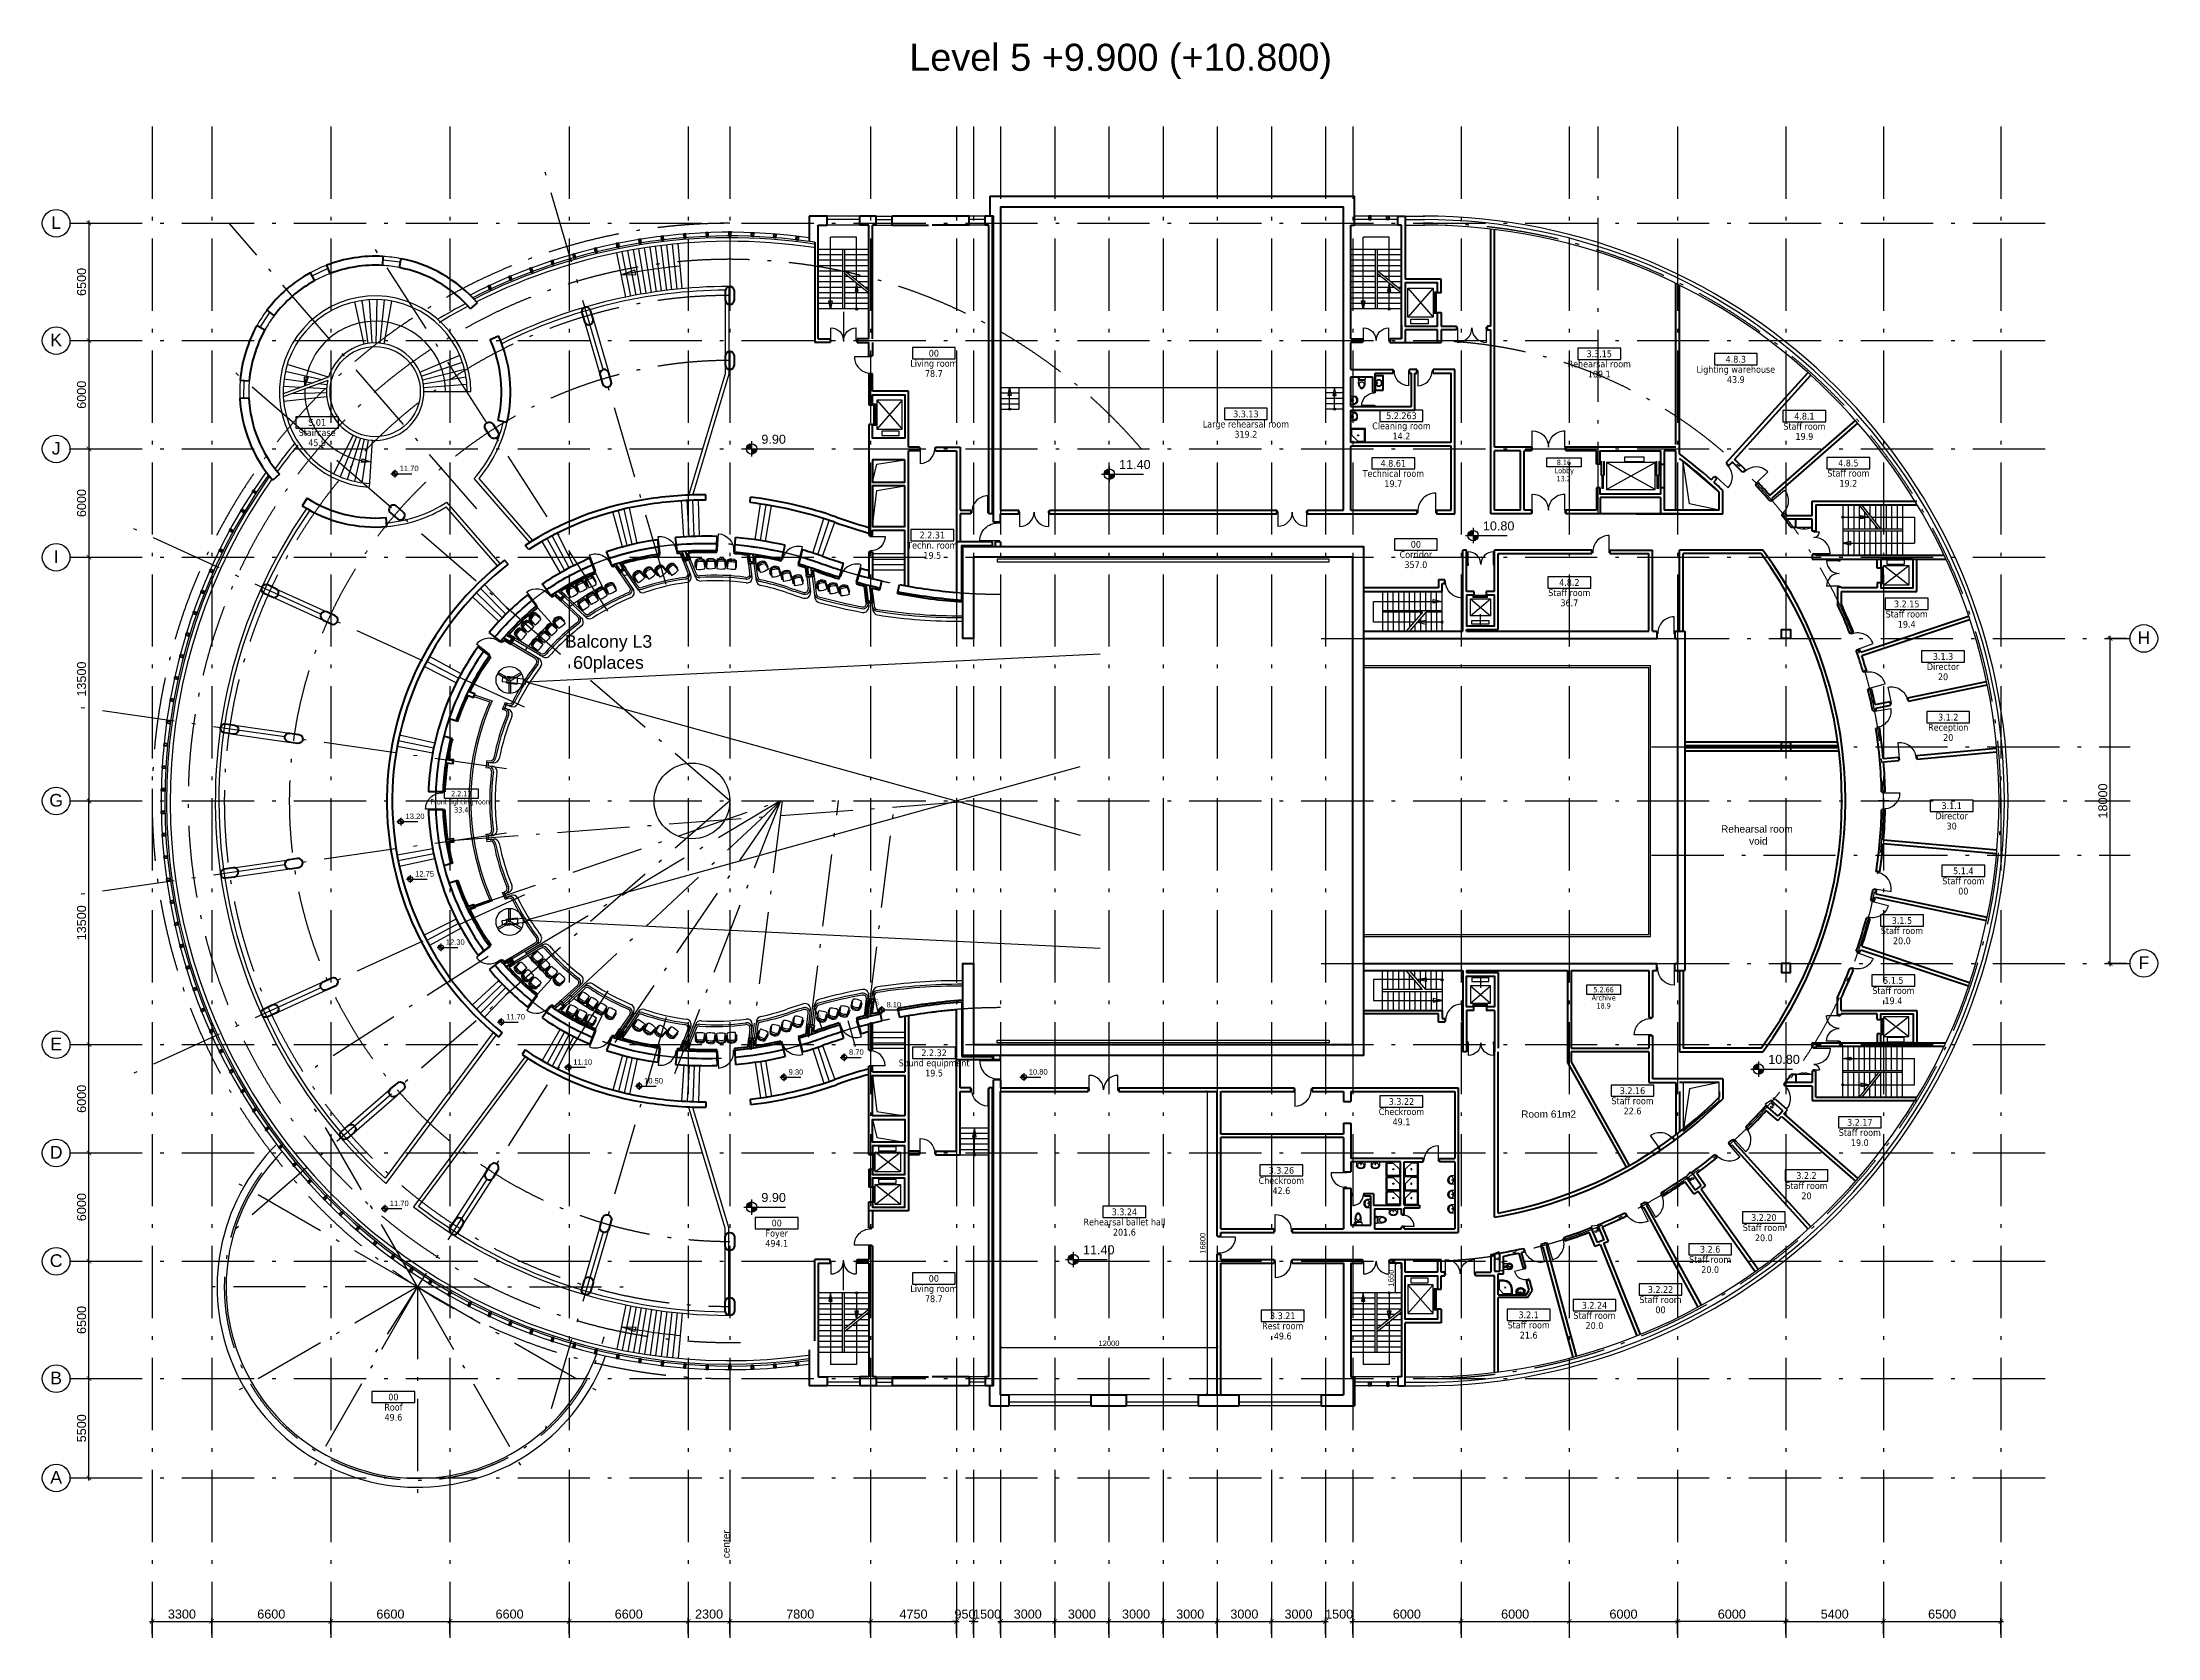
# Model space of a CAD drawing. Header units: millimetres. Extents: x 2558 to 253942, y 1343 to 186042.
# Drawn here: x 2558 to 119729, y 2874 to 91247 of the extents above; entities that cross this region are included whole.
import ezdxf
from ezdxf.enums import TextEntityAlignment as Align

# ---------------------------------------------------------------- set-up
doc = ezdxf.new("R2010")
doc.units = ezdxf.units.MM
for name, pattern in [('DOGSL_1', [0]), ('HIDDEN', [0.375, 0.25, -0.125]), ('OSY', [6200, 4000, -1000, 200, -1000])]:
    doc.linetypes.add(name, pattern=pattern)
for name, color, linetype in [('AKS-NUM', 3, 'Continuous'), ('axes', 40, 'OSY'), ('DIM', 4, 'Continuous'), ('dim100', 7, 'Continuous'), ('DV', 70, 'Continuous'), ('F', 4, 'Continuous'), ('Furniture', 61, 'Continuous'), ('Light tech', 30, 'Continuous'), ('M', 7, 'Continuous'), ('P', 3, 'Continuous'), ('ST_PENOblock', 3, 'Continuous'), ('T-EXPL pom', 9, 'Continuous'), ('Text', 179, 'Continuous')]:
    doc.layers.add(name, color=color, linetype=linetype)
doc.layers.add('Canal', color=7, linetype='Continuous', true_color=0xafd5d5, plot=False)
doc.layers.add('hide', color=61, linetype='Continuous', lineweight=5, plot=False)
for name, color, linetype, lineweight in [('Kolumns', 5, 'Continuous', 50), ('ST', 5, 'Continuous', 50), ('TEN', 2, 'Continuous', 30)]:
    doc.layers.add(name, color=color, linetype=linetype, lineweight=lineweight)
doc.layers.add('SN', color=7, linetype='Continuous', plot=False)
doc.styles.add('DIM100', font='arial.ttf')
doc.styles.add('dim200', font='arial.ttf')
doc.styles.add('DIM_150', font='arial.ttf')
doc.styles.add('EXPL', font='tahoma.ttf')
doc.dimstyles.new('DIM 50', dxfattribs={"dimtxt": 130, "dimasz": 75, "dimexe": 50, "dimexo": 50, "dimgap": 40, "dimtad": 1, "dimdec": 0, "dimzin": 0, "dimdsep": 46, "dimtxsty": 'dim200', "dimblk": 'ARCHTICK', "dimcen": 50, "dimdle": 50, "dimclrd": 256, "dimclre": 256, "dimclrt": 256, "dimaunit": 1, "dimadec": 4, "dimazin": 0, "dimtfac": 1, "dimtdec": 0, "dimtix": 1, "dimtofl": 0, "dimtmove": 0, "dimatfit": 0, "dimldrblk": 'DOT', "dimfxl": 1, "dimtolj": 1, "dimtzin": 0, "dimarcsym": 0})
doc.dimstyles.new('DIM100', dxfattribs={"dimtxt": 300, "dimasz": 150, "dimexe": 0, "dimexo": 100, "dimgap": 100, "dimtad": 1, "dimdec": 0, "dimzin": 0, "dimdsep": 46, "dimtxsty": 'DIM100', "dimblk": 'ARCHTICK', "dimcen": 200, "dimdle": 0.5, "dimclrt": 256, "dimaunit": 1, "dimazin": 0, "dimtfac": 1, "dimtdec": 0, "dimtix": 1, "dimtofl": 0, "dimtmove": 2, "dimatfit": 0, "dimldrblk": 'DOT', "dimfxl": 0, "dimtvp": 1.5, "dimtolj": 1, "dimtzin": 0, "dimarcsym": 0})
doc.dimstyles.new('DIM200', dxfattribs={"dimtxt": 500, "dimasz": 250, "dimexe": 200, "dimexo": 200, "dimgap": 150, "dimtad": 1, "dimdec": 0, "dimzin": 0, "dimdsep": 46, "dimtxsty": 'dim200', "dimblk": 'ARCHTICK', "dimcen": 100, "dimdle": 150, "dimclrd": 256, "dimclre": 256, "dimclrt": 256, "dimaunit": 1, "dimadec": 4, "dimazin": 0, "dimtfac": 1, "dimtdec": 0, "dimtix": 1, "dimtofl": 0, "dimtmove": 0, "dimatfit": 0, "dimldrblk": 'DOT', "dimfxl": 200, "dimtolj": 1, "dimtzin": 0, "dimarcsym": 0})

msp = doc.modelspace()

# ---------------------------------------------------------------- texts
at = {"layer": 'AKS-NUM', "style": 'DIM100'}
for s, p in [('L', (3324, 80911.7)), ('K', (3324, 74411.7)), ('J', (3324, 68411.7)), ('I', (3324, 62411.7)), ('H', (118963.6, 57911.7)), ('G', (3324, 48911.7)), ('F', (118963.6, 39911.7)), ('E', (3324, 35411.7)), ('D', (3324, 29411.7)), ('C', (3324, 23411.7)), ('В', (3324, 16911.7)), ('A', (3324, 11411.7))]:
    msp.add_text(s, height=700, rotation=0, dxfattribs=at).set_placement(p, align=Align.CENTER)
at = {"layer": 'axes', "insert": (40639.6, 8051.6), "char_height": 400, "width": 9678.285, "attachment_point": 8, "rotation": 90, "style": 'DIM_150'}
msp.add_mtext('center', dxfattribs=at)
at = {"layer": 'dim100', "style": 'DIM100'}
for s, p in [('11.70', (22350.5, 67493.6)), ('13.20', (22678.7, 48224.5)), ('12.75', (23208.7, 45035.2)), ('12.30', (24906.3, 41254.1)), ('8.10', (49319.6, 37791.6)), ('11.70', (28248.4, 37119.4)), ('8.70', (47239.7, 35164.3)), ('11.10', (31967.6, 34617.1)), ('9.30', (43896.1, 34057.9)), ('10.80', (57195.4, 34067.1)), ('10.50', (35890.9, 33573.7)), ('11.70', (21804.4, 26784.3))]:
    msp.add_text(s, height=300, dxfattribs=at).set_placement(p)
at = {"layer": 'Furniture', "linetype": 'Continuous', "lineweight": 0, "insert": (33920.3, 58411.5), "char_height": 700, "width": 7339.634, "attachment_point": 2, "style": 'DIM_150'}
msp.add_mtext('Balcony L3 60places', dxfattribs=at)
at = {"layer": 'T-EXPL pom', "char_height": 400, "width": 5828.285, "attachment_point": 8, "style": 'DIM_150'}
for s, insert in [('Rehearsal room\\P void', (97530.1, 46799)), ('Room 61m2', (85989.6, 31674.4))]:
    msp.add_mtext(s, dxfattribs=dict(at, insert=insert))
at = {"layer": 'Text', "style": 'dim200'}
msp.add_text('Level 5 +9.900 (+10.800)', height=1500, dxfattribs=at).set_placement((62284.8, 89667.4), align=Align.CENTER)
at = {"layer": 'Text', "style": 'DIM100'}
for s, p in [('9.90', (42385.7, 69009.9)), ('11.40', (62201.2, 67609.9)), ('10.80', (82351.2, 64209.9)), ('10.80', (98159.3, 34659.9)), ('9.90', (42385.7, 27009.9)), ('11.40', (60201.2, 24109.9))]:
    msp.add_text(s, height=500, dxfattribs=at).set_placement(p)

# ---------------------------------------------------------------- blocks, each defined once
blk = doc.blocks.new('90')
at = {"layer": 'DV'}
blk.add_line((50, 0), (50, -900), dxfattribs=at)
for points in [[(50, 50), (50, -50), (0, -50), (0, 50)], [(1000, 50), (1000, -50), (950, -50), (950, 50)]]:
    blk.add_lwpolyline(points, close=True, dxfattribs=at)
blk.add_arc((50, 0), 900, 270, 0, dxfattribs=at)
blk = doc.blocks.new('otmetka')
for p, q in [((-426, 0), (1885, 0)), ((0, 426), (0, -426))]:
    blk.add_line(p, q)
at = {"color": 0}
for p, q in [((-262, 0), (-286, 24)), ((-277, 77), (-76, 278)), ((-172, 0), (-270, 98)), ((-263, 0), (1, 264)), ((-81, 0), (-240, 158)), ((1, 8), (-198, 208)), ((-172, 0), (1, 173)), ((1, 99), (-147, 247)), ((1, 189), (-85, 275)), ((-82, 0), (1, 83)), ((1, -234), (235, 0)), ((1, -144), (145, 0)), ((1, -53), (54, 0)), ((230, -175), (54, 0)), ((264, -119), (145, 0)), ((285, -49), (235, 0)), ((185, -221), (1, -37)), ((131, -257), (1, -128)), ((64, -281), (1, -218)), ((40, -285), (286, -39))]:
    blk.add_line(p, q, dxfattribs=at)
blk.add_circle((0, 0), 288)
blk = doc.blocks.new('A$C47705284')
at = {"layer": 'hide'}
for points in [[(-1350, 3250), (-2100, 3250), (-2100, 3200), (-1350, 3200)], [(-1350, 3150), (-2100, 3150), (-2100, 3200), (-1350, 3200)], [(-600, 3300), (-1350, 3300), (-1350, 3250), (-600, 3250)], [(-600, 3100), (-1350, 3100), (-1350, 3150), (-600, 3150)], [(-1350, 200), (-2100, 200), (-2100, 150), (-1350, 150)], [(-1350, 100), (-2100, 100), (-2100, 150), (-1350, 150)], [(-600, 250), (-1350, 250), (-1350, 200), (-600, 200)], [(-600, 50), (-1350, 50), (-1350, 100), (-600, 100)]]:
    blk.add_lwpolyline(points, close=True, dxfattribs=at)
at = {"layer": 'P'}
blk.add_lwpolyline([(-2150, 3050), (-650, 3050), (-650, 350), (-2150, 350), (-2150, 3050), (-650, 350), (-2150, 350), (-650, 3050)], dxfattribs=at)
blk.add_lwpolyline([(-600, 2450), (-350, 2450), (-350, 1350), (-600, 1350)], close=True, dxfattribs=at)
at = {"layer": 'ST'}
for p, q in [((-2050, 0), (-2050, -200)), ((-750, 0), (-750, -200))]:
    blk.add_line(p, q, dxfattribs=at)
for points in [[(-2050, 3550), (-2050, 3350), (-2400, 3350), (-2400, 0), (-2050, 0)], [(-750, 0), (0, 0), (0, 3350), (-750, 3350), (-750, 3550)]]:
    blk.add_lwpolyline(points, dxfattribs=at)
blk = doc.blocks.new('99')
at = {"layer": 'DV'}
for p, q in [((0, -50), (900, -50)), ((0, -1850), (900, -1850))]:
    blk.add_line(p, q, dxfattribs=at)
for points in [[(-150, -50), (-150, 0), (0, 0), (0, -50)], [(-150, -1850), (-150, -1900), (0, -1900), (0, -1850)]]:
    blk.add_lwpolyline(points, close=True, dxfattribs=at)
for centre, start, end in [((0, -50), 270, 0), ((0, -1850), 0, 90)]:
    blk.add_arc(centre, 900, start, end, dxfattribs=at)
blk = doc.blocks.new('nomkom')
blk.add_lwpolyline([(-950, 0), (950, 0), (950, 500), (-950, 500)], close=True)
at = {"style": 'EXPL'}
for tag, height, p in [('NO_LEGEND', 300, (0, 100)), ('ROOM_NAME', 200, (0, -350)), ('AREA', 300, (0, -800))]:
    blk.add_attdef(tag, text='', height=height, dxfattribs=at).set_placement(p, align=Align.CENTER)
blk = doc.blocks.new('88')
at = {"layer": 'DV'}
for p, q in [((0, -50), (800, -50)), ((0, -1650), (800, -1650))]:
    blk.add_line(p, q, dxfattribs=at)
for points in [[(-50, -50), (-50, 0), (50, 0), (50, -50)], [(-50, -1650), (-50, -1700), (50, -1700), (50, -1650)]]:
    blk.add_lwpolyline(points, close=True, dxfattribs=at)
for centre, start, end in [((0, -50), 270, 0), ((0, -1650), 0, 90)]:
    blk.add_arc(centre, 800, start, end, dxfattribs=at)
blk = doc.blocks.new('_ArchTick')
at = {"color": 0, "linetype": 'ByBlock', "const_width": 0.15}
blk.add_lwpolyline([(-0.5, -0.5), (0.5, 0.5)], dxfattribs=at)
blk = doc.blocks.new('*D475')
at = {"layer": 'Defpoints', "color": 0, "transparency": 16777216}
for p in [(117097, 58224), (118197, 58224), (118197, 40224)]:
    blk.add_point(p, dxfattribs=at)
at = {"layer": 'DIM', "lineweight": -2, "transparency": 16777216}
for p, q in [((117997, 58224), (116897, 58224)), ((117097, 40074), (117097, 58374)), ((117997, 40224), (116897, 40224))]:
    blk.add_line(p, q, dxfattribs=at)
at = {"layer": 'DIM', "lineweight": -2, "transparency": 16777216, "xscale": 250, "yscale": 250, "zscale": 250}
for p, rotation in [((117097, 58224), 90), ((117097, 40224), 270)]:
    blk.add_blockref('_ArchTick', p, dxfattribs=dict(at, rotation=rotation))
at = {"layer": 'DIM', "transparency": 16777216, "insert": (116692, 49224), "char_height": 500, "attachment_point": 5, "rotation": 90, "style": 'dim200'}
blk.add_mtext('\\A1;18000', dxfattribs=at)
blk = doc.blocks.new('_Dot')
at = {"layer": 'P', "color": 0, "lineweight": -2}
blk.add_line((-0.5, 0), (-1, 0), dxfattribs=at)
at = {"layer": 'P', "color": 0, "const_width": 0.5}
blk.add_lwpolyline([(-0.25, 0, 1), (0.25, 0, 1)], format="xyb", close=True, dxfattribs=at)
blk = doc.blocks.new('*D454')
at = {"layer": 'Defpoints', "color": 0, "transparency": 16777216}
for p in [(55640, 18924), (55640, 17324), (67640, 17324)]:
    blk.add_point(p, dxfattribs=at)
at = {"layer": 'dim100', "color": 0, "lineweight": -2, "transparency": 16777216}
for p, q in [((67640, 18924), (55639, 18924)), ((55640, 17424), (55640, 18924)), ((67640, 17424), (67640, 18924))]:
    blk.add_line(p, q, dxfattribs=at)
at = {"layer": 'dim100', "color": 0, "lineweight": -2, "transparency": 16777216, "xscale": 150, "yscale": 150, "zscale": 150, "rotation": 180}
blk.add_blockref('_ArchTick', (55640, 18924), dxfattribs=at)
at = {"layer": 'dim100', "color": 0, "lineweight": -2, "transparency": 16777216, "xscale": 150, "yscale": 150, "zscale": 150}
blk.add_blockref('_ArchTick', (67640, 18924), dxfattribs=at)
at = {"layer": 'dim100', "transparency": 16777216, "insert": (61640, 19178), "char_height": 300, "attachment_point": 5, "style": 'DIM100'}
blk.add_mtext('\\A1;12000', dxfattribs=at)
blk = doc.blocks.new('77')
at = {"layer": 'DV'}
for p, q in [((50, 0), (50, -700)), ((1450, 0), (1450, -700))]:
    blk.add_line(p, q, dxfattribs=at)
for points in [[(50, 50), (0, 50), (0, -50), (50, -50)], [(1450, 50), (1500, 50), (1500, -50), (1450, -50)]]:
    blk.add_lwpolyline(points, close=True, dxfattribs=at)
for centre, start, end in [((50, 0), 270, 0), ((1450, 0), 180, 270)]:
    blk.add_arc(centre, 700, start, end, dxfattribs=at)
blk = doc.blocks.new('okon')
at = {"layer": 'ST'}
blk.add_lwpolyline([(-50, 0), (50, 0), (50, 200), (-50, 200)], close=True, dxfattribs=at)
blk = doc.blocks.new('*D455')
at = {"layer": 'Defpoints', "color": 0, "transparency": 16777216}
for p in [(77514, 23624), (77740, 23624), (77740, 21974)]:
    blk.add_point(p, dxfattribs=at)
at = {"layer": 'dim100', "color": 0, "lineweight": -2, "transparency": 16777216}
for p, q in [((77514, 21974), (77514, 23625)), ((77640, 23624), (77514, 23624)), ((77640, 21974), (77514, 21974))]:
    blk.add_line(p, q, dxfattribs=at)
at = {"layer": 'dim100', "color": 0, "lineweight": -2, "transparency": 16777216, "xscale": 150, "yscale": 150, "zscale": 150}
for p, rotation in [((77514, 23624), 90), ((77514, 21974), 270)]:
    blk.add_blockref('_ArchTick', p, dxfattribs=dict(at, rotation=rotation))
at = {"layer": 'dim100', "transparency": 16777216, "insert": (77261, 22799), "char_height": 300, "attachment_point": 5, "rotation": 90, "style": 'DIM100'}
blk.add_mtext('\\A1;1650', dxfattribs=at)
blk = doc.blocks.new('80')
at = {"layer": 'DV'}
blk.add_line((50, 0), (50, -800), dxfattribs=at)
for points in [[(50, 50), (50, -50), (0, -50), (0, 50)], [(850, 50), (850, -50), (900, -50), (900, 50)]]:
    blk.add_lwpolyline(points, close=True, dxfattribs=at)
blk.add_arc((50, 0), 800, 270, 0, dxfattribs=at)
blk = doc.blocks.new('70')
at = {"layer": 'DV'}
blk.add_line((50, 0), (50, -700), dxfattribs=at)
for points in [[(50, 50), (0, 50), (0, -50), (50, -50)], [(800, 50), (750, 50), (750, -50), (800, -50)]]:
    blk.add_lwpolyline(points, close=True, dxfattribs=at)
blk.add_arc((50, 0), 700, 270, 0, dxfattribs=at)
blk = doc.blocks.new('W1')
at = {"color": 7}
blk.add_lwpolyline([(0, 436.5), (800, 436.5), (800, 0), (0, 0), (0, 0), (0, 436.5)], close=True, dxfattribs=at)
for centre, radius in [((400, 200), 172.5), ((400, 100), 18.1)]:
    blk.add_circle(centre, radius, dxfattribs=at)
blk = doc.blocks.new('W7')
at = {"layer": 'SN'}
for points in [[(191, 164), (379, 164), (392, 164), (401, 157), (403, 147), (403, 138), (403, 0), (0, 0), (0, 126), (0, 141), (5, 160), (18, 164), (36, 164)], [(196, 198), (362, 198), (368, 243), (372, 277), (374, 291), (375, 312), (376, 324), (376, 358), (374, 397), (370, 433), (360, 483), (349, 518), (332, 556), (317, 582), (306, 598), (289, 619), (270, 638), (251, 654), (240, 661), (225, 667), (212, 669), (202, 670), (188, 669), (176, 666), (156, 657), (134, 639), (112, 616), (90, 588), (72, 559), (53, 516), (44, 486), (36, 449), (30, 406), (27, 366), (27, 330), (28, 306), (30, 279), (34, 249), (37, 224), (40, 198)], [(317, 353), (323, 368), (326, 382), (329, 410), (328, 437), (325, 460), (320, 485), (312, 512), (300, 537), (284, 564), (264, 589), (252, 601), (237, 612), (223, 617), (210, 620), (199, 620), (184, 619), (171, 614), (158, 607), (145, 595), (126, 574), (110, 550), (99, 531), (94, 519), (87, 500), (83, 484), (80, 474), (77, 456), (75, 440), (74, 422), (74, 408), (74, 394), (77, 379), (84, 356), (93, 339), (103, 325), (117, 312), (131, 302), (143, 295), (157, 290), (180, 284), (193, 283), (210, 283), (224, 285), (238, 287), (256, 294), (270, 300), (284, 311), (300, 325), (310, 339)]]:
    blk.add_lwpolyline(points, close=True, dxfattribs=at)
blk.add_lwpolyline([(0, 106), (73, 106), (86, 101), (92, 93), (94, 83), (94, 74), (93, 62), (86, 52), (78, 48), (71, 47), (71, 47), (0, 47)], dxfattribs=at)
blk = doc.blocks.new('w33')
for p, q in [((-553, 20), (-553, 210)), ((-323, 0), (-323, 171)), ((-93, 20), (-93, 210))]:
    blk.add_line(p, q)
blk.add_circle((-323, 107), 18)
for centre, start, end in [((-533, 20), 180, 270), ((-113, 20), 270, 0)]:
    blk.add_arc(centre, 20, start, end)
blk.add_ellipse((-323, 210), major_axis=(-230, 0), ratio=0.701058, start_param=3.1415927, end_param=6.2831853)
blk.add_ellipse((-323, 194), major_axis=(190, 0), ratio=0.693554)
at = {"layer": 'SN', "color": 7}
blk.add_line((-533, 0), (-113, 0), dxfattribs=at)
blk = doc.blocks.new('A$C497D624B')
at = {"layer": 'hide'}
for points in [[(250, 1790), (700, 1790), (700, 1740), (250, 1740)], [(250, 1720), (700, 1720), (700, 1670), (250, 1670)], [(1150, 1790), (700, 1790), (700, 1740), (1150, 1740)], [(1150, 1720), (700, 1720), (700, 1670), (1150, 1670)]]:
    blk.add_lwpolyline(points, close=True, dxfattribs=at)
at = {"layer": 'P'}
blk.add_lwpolyline([(150, 1650), (1250, 1650), (1250, 250), (150, 250), (150, 1650), (1250, 250), (150, 250), (1250, 1650)], dxfattribs=at)
blk.add_lwpolyline([(1300, 1450), (1550, 1450), (1550, 500), (1300, 500)], close=True, dxfattribs=at)
at = {"layer": 'ST'}
blk.add_lwpolyline([(300, 2000), (300, 1800), (0, 1800), (0, 0), (1600, 0), (1600, 1800), (1100, 1800), (1100, 2000)], dxfattribs=at)
blk = doc.blocks.new('93')
at = {"layer": 'DV'}
for p, q in [((50, 0), (50, -900)), ((1250, 0), (1250, -300))]:
    blk.add_line(p, q, dxfattribs=at)
for points in [[(50, 50), (50, -50), (0, -50), (0, 50)], [(1300, 50), (1300, -50), (1250, -50), (1250, 50)]]:
    blk.add_lwpolyline(points, close=True, dxfattribs=at)
for centre, radius, start, end in [((50, 0), 900, 270, 0), ((1250, 0), 300, 180, 270)]:
    blk.add_arc(centre, radius, start, end, dxfattribs=at)
blk = doc.blocks.new('*D353')
at = {"layer": 'Defpoints', "color": 0, "transparency": 16777216}
for p in [(93140, 3774), (87140, 2874), (93140, 2874)]:
    blk.add_point(p, dxfattribs=at)
at = {"layer": 'DIM', "lineweight": -2, "transparency": 16777216}
for p, q in [((86990, 3774), (93290, 3774)), ((87140, 3074), (87140, 3974)), ((93140, 3074), (93140, 3974))]:
    blk.add_line(p, q, dxfattribs=at)
at = {"layer": 'DIM', "lineweight": -2, "transparency": 16777216, "xscale": 250, "yscale": 250, "zscale": 250, "rotation": 180}
blk.add_blockref('_ArchTick', (87140, 3774), dxfattribs=at)
at = {"layer": 'DIM', "lineweight": -2, "transparency": 16777216, "xscale": 250, "yscale": 250, "zscale": 250}
blk.add_blockref('_ArchTick', (93140, 3774), dxfattribs=at)
at = {"layer": 'DIM', "transparency": 16777216, "insert": (90140, 4180), "char_height": 500, "attachment_point": 5, "style": 'dim200'}
blk.add_mtext('\\A1;6000', dxfattribs=at)
blk = doc.blocks.new('*D354')
at = {"layer": 'Defpoints', "color": 0, "transparency": 16777216}
for p in [(87140, 3774), (81140, 2874), (87140, 2874)]:
    blk.add_point(p, dxfattribs=at)
at = {"layer": 'DIM', "lineweight": -2, "transparency": 16777216}
for p, q in [((80990, 3774), (87290, 3774)), ((81140, 3074), (81140, 3974)), ((87140, 3074), (87140, 3974))]:
    blk.add_line(p, q, dxfattribs=at)
at = {"layer": 'DIM', "lineweight": -2, "transparency": 16777216, "xscale": 250, "yscale": 250, "zscale": 250, "rotation": 180}
blk.add_blockref('_ArchTick', (81140, 3774), dxfattribs=at)
at = {"layer": 'DIM', "lineweight": -2, "transparency": 16777216, "xscale": 250, "yscale": 250, "zscale": 250}
blk.add_blockref('_ArchTick', (87140, 3774), dxfattribs=at)
at = {"layer": 'DIM', "transparency": 16777216, "insert": (84140, 4180), "char_height": 500, "attachment_point": 5, "style": 'dim200'}
blk.add_mtext('\\A1;6000', dxfattribs=at)
blk = doc.blocks.new('*D355')
at = {"layer": 'Defpoints', "color": 0, "transparency": 16777216}
for p in [(81140, 3774), (75140, 2874), (81140, 2874)]:
    blk.add_point(p, dxfattribs=at)
at = {"layer": 'DIM', "lineweight": -2, "transparency": 16777216}
for p, q in [((74990, 3774), (81290, 3774)), ((75140, 3074), (75140, 3974)), ((81140, 3074), (81140, 3974))]:
    blk.add_line(p, q, dxfattribs=at)
at = {"layer": 'DIM', "lineweight": -2, "transparency": 16777216, "xscale": 250, "yscale": 250, "zscale": 250, "rotation": 180}
blk.add_blockref('_ArchTick', (75140, 3774), dxfattribs=at)
at = {"layer": 'DIM', "lineweight": -2, "transparency": 16777216, "xscale": 250, "yscale": 250, "zscale": 250}
blk.add_blockref('_ArchTick', (81140, 3774), dxfattribs=at)
at = {"layer": 'DIM', "transparency": 16777216, "insert": (78140, 4180), "char_height": 500, "attachment_point": 5, "style": 'dim200'}
blk.add_mtext('\\A1;6000', dxfattribs=at)
blk = doc.blocks.new('*D356')
at = {"layer": 'Defpoints', "color": 0, "transparency": 16777216}
for p in [(58640, 3774), (55640, 2874), (58640, 2874)]:
    blk.add_point(p, dxfattribs=at)
at = {"layer": 'DIM', "lineweight": -2, "transparency": 16777216}
for p, q in [((55490, 3774), (58790, 3774)), ((55640, 3074), (55640, 3974)), ((58640, 3074), (58640, 3974))]:
    blk.add_line(p, q, dxfattribs=at)
at = {"layer": 'DIM', "lineweight": -2, "transparency": 16777216, "xscale": 250, "yscale": 250, "zscale": 250, "rotation": 180}
blk.add_blockref('_ArchTick', (55640, 3774), dxfattribs=at)
at = {"layer": 'DIM', "lineweight": -2, "transparency": 16777216, "xscale": 250, "yscale": 250, "zscale": 250}
blk.add_blockref('_ArchTick', (58640, 3774), dxfattribs=at)
at = {"layer": 'DIM', "transparency": 16777216, "insert": (57140, 4180), "char_height": 500, "attachment_point": 5, "style": 'dim200'}
blk.add_mtext('\\A1;3000', dxfattribs=at)
blk = doc.blocks.new('*D357')
at = {"layer": 'Defpoints', "color": 0, "transparency": 16777216}
for p in [(38340, 3774), (31740, 2874), (38340, 2874)]:
    blk.add_point(p, dxfattribs=at)
at = {"layer": 'DIM', "lineweight": -2, "transparency": 16777216}
for p, q in [((31590, 3774), (38490, 3774)), ((31740, 3074), (31740, 3974)), ((38340, 3074), (38340, 3974))]:
    blk.add_line(p, q, dxfattribs=at)
at = {"layer": 'DIM', "lineweight": -2, "transparency": 16777216, "xscale": 250, "yscale": 250, "zscale": 250, "rotation": 180}
blk.add_blockref('_ArchTick', (31740, 3774), dxfattribs=at)
at = {"layer": 'DIM', "lineweight": -2, "transparency": 16777216, "xscale": 250, "yscale": 250, "zscale": 250}
blk.add_blockref('_ArchTick', (38340, 3774), dxfattribs=at)
at = {"layer": 'DIM', "transparency": 16777216, "insert": (35040, 4180), "char_height": 500, "attachment_point": 5, "style": 'dim200'}
blk.add_mtext('\\A1;6600', dxfattribs=at)
blk = doc.blocks.new('*D358')
at = {"layer": 'Defpoints', "color": 0, "transparency": 16777216}
for p in [(31740, 3774), (25140, 2874), (31740, 2874)]:
    blk.add_point(p, dxfattribs=at)
at = {"layer": 'DIM', "lineweight": -2, "transparency": 16777216}
for p, q in [((24990, 3774), (31890, 3774)), ((25140, 3074), (25140, 3974)), ((31740, 3074), (31740, 3974))]:
    blk.add_line(p, q, dxfattribs=at)
at = {"layer": 'DIM', "lineweight": -2, "transparency": 16777216, "xscale": 250, "yscale": 250, "zscale": 250, "rotation": 180}
blk.add_blockref('_ArchTick', (25140, 3774), dxfattribs=at)
at = {"layer": 'DIM', "lineweight": -2, "transparency": 16777216, "xscale": 250, "yscale": 250, "zscale": 250}
blk.add_blockref('_ArchTick', (31740, 3774), dxfattribs=at)
at = {"layer": 'DIM', "transparency": 16777216, "insert": (28440, 4180), "char_height": 500, "attachment_point": 5, "style": 'dim200'}
blk.add_mtext('\\A1;6600', dxfattribs=at)
blk = doc.blocks.new('*D359')
at = {"layer": 'Defpoints', "color": 0, "transparency": 16777216}
for p in [(25140, 3774), (18540, 2874), (25140, 2874)]:
    blk.add_point(p, dxfattribs=at)
at = {"layer": 'DIM', "lineweight": -2, "transparency": 16777216}
for p, q in [((18390, 3774), (25290, 3774)), ((18540, 3074), (18540, 3974)), ((25140, 3074), (25140, 3974))]:
    blk.add_line(p, q, dxfattribs=at)
at = {"layer": 'DIM', "lineweight": -2, "transparency": 16777216, "xscale": 250, "yscale": 250, "zscale": 250, "rotation": 180}
blk.add_blockref('_ArchTick', (18540, 3774), dxfattribs=at)
at = {"layer": 'DIM', "lineweight": -2, "transparency": 16777216, "xscale": 250, "yscale": 250, "zscale": 250}
blk.add_blockref('_ArchTick', (25140, 3774), dxfattribs=at)
at = {"layer": 'DIM', "transparency": 16777216, "insert": (21840, 4180), "char_height": 500, "attachment_point": 5, "style": 'dim200'}
blk.add_mtext('\\A1;6600', dxfattribs=at)
blk = doc.blocks.new('*D360')
at = {"layer": 'Defpoints', "color": 0, "transparency": 16777216}
for p in [(18540, 3774), (11940, 2874), (18540, 2874)]:
    blk.add_point(p, dxfattribs=at)
at = {"layer": 'DIM', "lineweight": -2, "transparency": 16777216}
for p, q in [((11790, 3774), (18690, 3774)), ((11940, 3074), (11940, 3974)), ((18540, 3074), (18540, 3974))]:
    blk.add_line(p, q, dxfattribs=at)
at = {"layer": 'DIM', "lineweight": -2, "transparency": 16777216, "xscale": 250, "yscale": 250, "zscale": 250, "rotation": 180}
blk.add_blockref('_ArchTick', (11940, 3774), dxfattribs=at)
at = {"layer": 'DIM', "lineweight": -2, "transparency": 16777216, "xscale": 250, "yscale": 250, "zscale": 250}
blk.add_blockref('_ArchTick', (18540, 3774), dxfattribs=at)
at = {"layer": 'DIM', "transparency": 16777216, "insert": (15240, 4180), "char_height": 500, "attachment_point": 5, "style": 'dim200'}
blk.add_mtext('\\A1;6600', dxfattribs=at)
blk = doc.blocks.new('*D361')
at = {"layer": 'Defpoints', "color": 0, "transparency": 16777216}
for p in [(11940, 3774), (8640, 2874), (11940, 2874)]:
    blk.add_point(p, dxfattribs=at)
at = {"layer": 'DIM', "lineweight": -2, "transparency": 16777216}
for p, q in [((8490, 3774), (12090, 3774)), ((8640, 3074), (8640, 3974)), ((11940, 3074), (11940, 3974))]:
    blk.add_line(p, q, dxfattribs=at)
at = {"layer": 'DIM', "lineweight": -2, "transparency": 16777216, "xscale": 250, "yscale": 250, "zscale": 250, "rotation": 180}
blk.add_blockref('_ArchTick', (8640, 3774), dxfattribs=at)
at = {"layer": 'DIM', "lineweight": -2, "transparency": 16777216, "xscale": 250, "yscale": 250, "zscale": 250}
blk.add_blockref('_ArchTick', (11940, 3774), dxfattribs=at)
at = {"layer": 'DIM', "transparency": 16777216, "insert": (10290, 4180), "char_height": 500, "attachment_point": 5, "style": 'dim200'}
blk.add_mtext('\\A1;3300', dxfattribs=at)
blk = doc.blocks.new('*D362')
at = {"layer": 'Defpoints', "color": 0, "transparency": 16777216}
for p in [(67640, 3774), (64640, 2874), (67640, 2874)]:
    blk.add_point(p, dxfattribs=at)
at = {"layer": 'DIM', "lineweight": -2, "transparency": 16777216}
for p, q in [((64490, 3774), (67790, 3774)), ((64640, 3074), (64640, 3974)), ((67640, 3074), (67640, 3974))]:
    blk.add_line(p, q, dxfattribs=at)
at = {"layer": 'DIM', "lineweight": -2, "transparency": 16777216, "xscale": 250, "yscale": 250, "zscale": 250, "rotation": 180}
blk.add_blockref('_ArchTick', (64640, 3774), dxfattribs=at)
at = {"layer": 'DIM', "lineweight": -2, "transparency": 16777216, "xscale": 250, "yscale": 250, "zscale": 250}
blk.add_blockref('_ArchTick', (67640, 3774), dxfattribs=at)
at = {"layer": 'DIM', "transparency": 16777216, "insert": (66140, 4180), "char_height": 500, "attachment_point": 5, "style": 'dim200'}
blk.add_mtext('\\A1;3000', dxfattribs=at)
blk = doc.blocks.new('*D363')
at = {"layer": 'Defpoints', "color": 0, "transparency": 16777216}
for p in [(70640, 3774), (67640, 2874), (70640, 2874)]:
    blk.add_point(p, dxfattribs=at)
at = {"layer": 'DIM', "lineweight": -2, "transparency": 16777216}
for p, q in [((67490, 3774), (70790, 3774)), ((67640, 3074), (67640, 3974)), ((70640, 3074), (70640, 3974))]:
    blk.add_line(p, q, dxfattribs=at)
at = {"layer": 'DIM', "lineweight": -2, "transparency": 16777216, "xscale": 250, "yscale": 250, "zscale": 250, "rotation": 180}
blk.add_blockref('_ArchTick', (67640, 3774), dxfattribs=at)
at = {"layer": 'DIM', "lineweight": -2, "transparency": 16777216, "xscale": 250, "yscale": 250, "zscale": 250}
blk.add_blockref('_ArchTick', (70640, 3774), dxfattribs=at)
at = {"layer": 'DIM', "transparency": 16777216, "insert": (69140, 4180), "char_height": 500, "attachment_point": 5, "style": 'dim200'}
blk.add_mtext('\\A1;3000', dxfattribs=at)
blk = doc.blocks.new('*D364')
at = {"layer": 'Defpoints', "color": 0, "transparency": 16777216}
for p in [(48440, 3774), (40640, 2874), (48440, 2874)]:
    blk.add_point(p, dxfattribs=at)
at = {"layer": 'DIM', "lineweight": -2, "transparency": 16777216}
for p, q in [((40490, 3774), (48590, 3774)), ((40640, 3074), (40640, 3974)), ((48440, 3074), (48440, 3974))]:
    blk.add_line(p, q, dxfattribs=at)
at = {"layer": 'DIM', "lineweight": -2, "transparency": 16777216, "xscale": 250, "yscale": 250, "zscale": 250, "rotation": 180}
blk.add_blockref('_ArchTick', (40640, 3774), dxfattribs=at)
at = {"layer": 'DIM', "lineweight": -2, "transparency": 16777216, "xscale": 250, "yscale": 250, "zscale": 250}
blk.add_blockref('_ArchTick', (48440, 3774), dxfattribs=at)
at = {"layer": 'DIM', "transparency": 16777216, "insert": (44540, 4180), "char_height": 500, "attachment_point": 5, "style": 'dim200'}
blk.add_mtext('\\A1;7800', dxfattribs=at)
blk = doc.blocks.new('*D365')
at = {"layer": 'Defpoints', "color": 0, "transparency": 16777216}
for p in [(40640, 3774), (38340, 2874), (40640, 2874)]:
    blk.add_point(p, dxfattribs=at)
at = {"layer": 'DIM', "lineweight": -2, "transparency": 16777216}
for p, q in [((38190, 3774), (40790, 3774)), ((38340, 3074), (38340, 3974)), ((40640, 3074), (40640, 3974))]:
    blk.add_line(p, q, dxfattribs=at)
at = {"layer": 'DIM', "lineweight": -2, "transparency": 16777216, "xscale": 250, "yscale": 250, "zscale": 250, "rotation": 180}
blk.add_blockref('_ArchTick', (38340, 3774), dxfattribs=at)
at = {"layer": 'DIM', "lineweight": -2, "transparency": 16777216, "xscale": 250, "yscale": 250, "zscale": 250}
blk.add_blockref('_ArchTick', (40640, 3774), dxfattribs=at)
at = {"layer": 'DIM', "transparency": 16777216, "insert": (39490, 4180), "char_height": 500, "attachment_point": 5, "style": 'dim200'}
blk.add_mtext('\\A1;2300', dxfattribs=at)
blk = doc.blocks.new('*D366')
at = {"layer": 'Defpoints', "color": 0, "transparency": 16777216}
for p in [(4090, 49224), (5140, 49224), (4090, 35724)]:
    blk.add_point(p, dxfattribs=at)
at = {"layer": 'DIM', "lineweight": -2, "transparency": 16777216}
for p, q in [((4290, 49224), (5340, 49224)), ((5140, 35574), (5140, 49374)), ((4290, 35724), (5340, 35724))]:
    blk.add_line(p, q, dxfattribs=at)
at = {"layer": 'DIM', "lineweight": -2, "transparency": 16777216, "xscale": 250, "yscale": 250, "zscale": 250}
for p, rotation in [((5140, 49224), 90), ((5140, 35724), 270)]:
    blk.add_blockref('_ArchTick', p, dxfattribs=dict(at, rotation=rotation))
at = {"layer": 'DIM', "transparency": 16777216, "insert": (4734, 42474), "char_height": 500, "attachment_point": 5, "rotation": 90, "style": 'dim200'}
blk.add_mtext('\\A1;13500', dxfattribs=at)
blk = doc.blocks.new('*D367')
at = {"layer": 'Defpoints', "color": 0, "transparency": 16777216}
for p in [(4090, 62724), (4090, 49224), (5140, 49224)]:
    blk.add_point(p, dxfattribs=at)
at = {"layer": 'DIM', "lineweight": -2, "transparency": 16777216}
for p, q in [((4290, 62724), (5340, 62724)), ((5140, 62874), (5140, 49074)), ((4290, 49224), (5340, 49224))]:
    blk.add_line(p, q, dxfattribs=at)
at = {"layer": 'DIM', "lineweight": -2, "transparency": 16777216, "xscale": 250, "yscale": 250, "zscale": 250}
for p, rotation in [((5140, 62724), 90), ((5140, 49224), 270)]:
    blk.add_blockref('_ArchTick', p, dxfattribs=dict(at, rotation=rotation))
at = {"layer": 'DIM', "transparency": 16777216, "insert": (4734, 55974), "char_height": 500, "attachment_point": 5, "rotation": 90, "style": 'dim200'}
blk.add_mtext('\\A1;13500', dxfattribs=at)
blk = doc.blocks.new('*D368')
at = {"layer": 'Defpoints', "color": 0, "transparency": 16777216}
for p in [(4090, 29724), (5140, 29724), (4090, 23724)]:
    blk.add_point(p, dxfattribs=at)
at = {"layer": 'DIM', "lineweight": -2, "transparency": 16777216}
for p, q in [((4290, 29724), (5340, 29724)), ((5140, 23574), (5140, 29874)), ((4290, 23724), (5340, 23724))]:
    blk.add_line(p, q, dxfattribs=at)
at = {"layer": 'DIM', "lineweight": -2, "transparency": 16777216, "xscale": 250, "yscale": 250, "zscale": 250}
for p, rotation in [((5140, 29724), 90), ((5140, 23724), 270)]:
    blk.add_blockref('_ArchTick', p, dxfattribs=dict(at, rotation=rotation))
at = {"layer": 'DIM', "transparency": 16777216, "insert": (4734, 26724), "char_height": 500, "attachment_point": 5, "rotation": 90, "style": 'dim200'}
blk.add_mtext('\\A1;6000', dxfattribs=at)
blk = doc.blocks.new('*D369')
at = {"layer": 'Defpoints', "color": 0, "transparency": 16777216}
for p in [(4090, 35724), (5140, 35724), (4090, 29724)]:
    blk.add_point(p, dxfattribs=at)
at = {"layer": 'DIM', "lineweight": -2, "transparency": 16777216}
for p, q in [((4290, 35724), (5340, 35724)), ((5140, 29574), (5140, 35874)), ((4290, 29724), (5340, 29724))]:
    blk.add_line(p, q, dxfattribs=at)
at = {"layer": 'DIM', "lineweight": -2, "transparency": 16777216, "xscale": 250, "yscale": 250, "zscale": 250}
for p, rotation in [((5140, 35724), 90), ((5140, 29724), 270)]:
    blk.add_blockref('_ArchTick', p, dxfattribs=dict(at, rotation=rotation))
at = {"layer": 'DIM', "transparency": 16777216, "insert": (4734, 32724), "char_height": 500, "attachment_point": 5, "rotation": 90, "style": 'dim200'}
blk.add_mtext('\\A1;6000', dxfattribs=at)
blk = doc.blocks.new('*D370')
at = {"layer": 'Defpoints', "color": 0, "transparency": 16777216}
for p in [(4090, 81224), (4090, 74724), (5140, 74724)]:
    blk.add_point(p, dxfattribs=at)
at = {"layer": 'DIM', "lineweight": -2, "transparency": 16777216}
for p, q in [((4290, 81224), (5340, 81224)), ((5140, 81374), (5140, 74574)), ((4290, 74724), (5340, 74724))]:
    blk.add_line(p, q, dxfattribs=at)
at = {"layer": 'DIM', "lineweight": -2, "transparency": 16777216, "xscale": 250, "yscale": 250, "zscale": 250}
for p, rotation in [((5140, 81224), 90), ((5140, 74724), 270)]:
    blk.add_blockref('_ArchTick', p, dxfattribs=dict(at, rotation=rotation))
at = {"layer": 'DIM', "transparency": 16777216, "insert": (4734, 77974), "char_height": 500, "attachment_point": 5, "rotation": 90, "style": 'dim200'}
blk.add_mtext('\\A1;6500', dxfattribs=at)
blk = doc.blocks.new('*D371')
at = {"layer": 'Defpoints', "color": 0, "transparency": 16777216}
for p in [(4090, 74724), (4090, 68724), (5140, 68724)]:
    blk.add_point(p, dxfattribs=at)
at = {"layer": 'DIM', "lineweight": -2, "transparency": 16777216}
for p, q in [((4290, 74724), (5340, 74724)), ((5140, 74874), (5140, 68574)), ((4290, 68724), (5340, 68724))]:
    blk.add_line(p, q, dxfattribs=at)
at = {"layer": 'DIM', "lineweight": -2, "transparency": 16777216, "xscale": 250, "yscale": 250, "zscale": 250}
for p, rotation in [((5140, 74724), 90), ((5140, 68724), 270)]:
    blk.add_blockref('_ArchTick', p, dxfattribs=dict(at, rotation=rotation))
at = {"layer": 'DIM', "transparency": 16777216, "insert": (4734, 71724), "char_height": 500, "attachment_point": 5, "rotation": 90, "style": 'dim200'}
blk.add_mtext('\\A1;6000', dxfattribs=at)
blk = doc.blocks.new('*D372')
at = {"layer": 'Defpoints', "color": 0, "transparency": 16777216}
for p in [(4090, 68724), (4090, 62724), (5140, 62724)]:
    blk.add_point(p, dxfattribs=at)
at = {"layer": 'DIM', "lineweight": -2, "transparency": 16777216}
for p, q in [((4290, 68724), (5340, 68724)), ((5140, 68874), (5140, 62574)), ((4290, 62724), (5340, 62724))]:
    blk.add_line(p, q, dxfattribs=at)
at = {"layer": 'DIM', "lineweight": -2, "transparency": 16777216, "xscale": 250, "yscale": 250, "zscale": 250}
for p, rotation in [((5140, 68724), 90), ((5140, 62724), 270)]:
    blk.add_blockref('_ArchTick', p, dxfattribs=dict(at, rotation=rotation))
at = {"layer": 'DIM', "transparency": 16777216, "insert": (4734, 65724), "char_height": 500, "attachment_point": 5, "rotation": 90, "style": 'dim200'}
blk.add_mtext('\\A1;6000', dxfattribs=at)
blk = doc.blocks.new('*D373')
at = {"layer": 'Defpoints', "color": 0, "transparency": 16777216}
for p in [(4090, 23724), (5140, 23724), (4090, 17224)]:
    blk.add_point(p, dxfattribs=at)
at = {"layer": 'DIM', "lineweight": -2, "transparency": 16777216}
for p, q in [((4290, 23724), (5340, 23724)), ((5140, 17074), (5140, 23874)), ((4290, 17224), (5340, 17224))]:
    blk.add_line(p, q, dxfattribs=at)
at = {"layer": 'DIM', "lineweight": -2, "transparency": 16777216, "xscale": 250, "yscale": 250, "zscale": 250}
for p, rotation in [((5140, 23724), 90), ((5140, 17224), 270)]:
    blk.add_blockref('_ArchTick', p, dxfattribs=dict(at, rotation=rotation))
at = {"layer": 'DIM', "transparency": 16777216, "insert": (4734, 20474), "char_height": 500, "attachment_point": 5, "rotation": 90, "style": 'dim200'}
blk.add_mtext('\\A1;6500', dxfattribs=at)
blk = doc.blocks.new('*D374')
at = {"layer": 'Defpoints', "color": 0, "transparency": 16777216}
for p in [(4090, 17224), (5140, 17224), (4090, 11724)]:
    blk.add_point(p, dxfattribs=at)
at = {"layer": 'DIM', "lineweight": -2, "transparency": 16777216}
for p, q in [((4290, 17224), (5340, 17224)), ((5140, 11574), (5140, 17374)), ((4290, 11724), (5340, 11724))]:
    blk.add_line(p, q, dxfattribs=at)
at = {"layer": 'DIM', "lineweight": -2, "transparency": 16777216, "xscale": 250, "yscale": 250, "zscale": 250}
for p, rotation in [((5140, 17224), 90), ((5140, 11724), 270)]:
    blk.add_blockref('_ArchTick', p, dxfattribs=dict(at, rotation=rotation))
at = {"layer": 'DIM', "transparency": 16777216, "insert": (4734, 14474), "char_height": 500, "attachment_point": 5, "rotation": 90, "style": 'dim200'}
blk.add_mtext('\\A1;5500', dxfattribs=at)
blk = doc.blocks.new('*D375')
at = {"layer": 'Defpoints', "color": 0, "transparency": 16777216}
for p in [(75140, 3774), (73640, 2874), (75140, 2874)]:
    blk.add_point(p, dxfattribs=at)
at = {"layer": 'DIM', "lineweight": -2, "transparency": 16777216}
for p, q in [((73640, 3774), (73390, 3774)), ((73640, 3074), (73640, 3974)), ((75140, 3074), (75140, 3974)), ((75140, 3774), (75390, 3774))]:
    blk.add_line(p, q, dxfattribs=at)
at = {"layer": 'DIM', "lineweight": -2, "transparency": 16777216, "xscale": 250, "yscale": 250, "zscale": 250}
blk.add_blockref('_ArchTick', (73640, 3774), dxfattribs=at)
at = {"layer": 'DIM', "lineweight": -2, "transparency": 16777216, "xscale": 250, "yscale": 250, "zscale": 250, "rotation": 180}
blk.add_blockref('_ArchTick', (75140, 3774), dxfattribs=at)
at = {"layer": 'DIM', "transparency": 16777216, "insert": (74390, 4180), "char_height": 500, "attachment_point": 5, "style": 'dim200'}
blk.add_mtext('\\A1;1500', dxfattribs=at)
blk = doc.blocks.new('*D376')
at = {"layer": 'Defpoints', "color": 0, "transparency": 16777216}
for p in [(73640, 3774), (70640, 2874), (73640, 2874)]:
    blk.add_point(p, dxfattribs=at)
at = {"layer": 'DIM', "lineweight": -2, "transparency": 16777216}
for p, q in [((70490, 3774), (73790, 3774)), ((70640, 3074), (70640, 3974)), ((73640, 3074), (73640, 3974))]:
    blk.add_line(p, q, dxfattribs=at)
at = {"layer": 'DIM', "lineweight": -2, "transparency": 16777216, "xscale": 250, "yscale": 250, "zscale": 250, "rotation": 180}
blk.add_blockref('_ArchTick', (70640, 3774), dxfattribs=at)
at = {"layer": 'DIM', "lineweight": -2, "transparency": 16777216, "xscale": 250, "yscale": 250, "zscale": 250}
blk.add_blockref('_ArchTick', (73640, 3774), dxfattribs=at)
at = {"layer": 'DIM', "transparency": 16777216, "insert": (72140, 4180), "char_height": 500, "attachment_point": 5, "style": 'dim200'}
blk.add_mtext('\\A1;3000', dxfattribs=at)
blk = doc.blocks.new('*D377')
at = {"layer": 'Defpoints', "color": 0, "transparency": 16777216}
for p in [(61640, 3774), (58640, 2874), (61640, 2874)]:
    blk.add_point(p, dxfattribs=at)
at = {"layer": 'DIM', "lineweight": -2, "transparency": 16777216}
for p, q in [((58490, 3774), (61790, 3774)), ((58640, 3074), (58640, 3974)), ((61640, 3074), (61640, 3974))]:
    blk.add_line(p, q, dxfattribs=at)
at = {"layer": 'DIM', "lineweight": -2, "transparency": 16777216, "xscale": 250, "yscale": 250, "zscale": 250, "rotation": 180}
blk.add_blockref('_ArchTick', (58640, 3774), dxfattribs=at)
at = {"layer": 'DIM', "lineweight": -2, "transparency": 16777216, "xscale": 250, "yscale": 250, "zscale": 250}
blk.add_blockref('_ArchTick', (61640, 3774), dxfattribs=at)
at = {"layer": 'DIM', "transparency": 16777216, "insert": (60140, 4180), "char_height": 500, "attachment_point": 5, "style": 'dim200'}
blk.add_mtext('\\A1;3000', dxfattribs=at)
blk = doc.blocks.new('*D378')
at = {"layer": 'Defpoints', "color": 0, "transparency": 16777216}
for p in [(64640, 3774), (61640, 2874), (64640, 2874)]:
    blk.add_point(p, dxfattribs=at)
at = {"layer": 'DIM', "lineweight": -2, "transparency": 16777216}
for p, q in [((61490, 3774), (64790, 3774)), ((61640, 3074), (61640, 3974)), ((64640, 3074), (64640, 3974))]:
    blk.add_line(p, q, dxfattribs=at)
at = {"layer": 'DIM', "lineweight": -2, "transparency": 16777216, "xscale": 250, "yscale": 250, "zscale": 250, "rotation": 180}
blk.add_blockref('_ArchTick', (61640, 3774), dxfattribs=at)
at = {"layer": 'DIM', "lineweight": -2, "transparency": 16777216, "xscale": 250, "yscale": 250, "zscale": 250}
blk.add_blockref('_ArchTick', (64640, 3774), dxfattribs=at)
at = {"layer": 'DIM', "transparency": 16777216, "insert": (63140, 4180), "char_height": 500, "attachment_point": 5, "style": 'dim200'}
blk.add_mtext('\\A1;3000', dxfattribs=at)
blk = doc.blocks.new('*D463')
at = {"layer": 'Defpoints', "color": 0, "transparency": 16777216}
for p in [(67090, 33124), (67640, 33124), (67640, 16324)]:
    blk.add_point(p, dxfattribs=at)
at = {"layer": 'dim100', "color": 0, "lineweight": -2, "transparency": 16777216}
for p, q in [((67090, 16324), (67090, 33125)), ((67540, 33124), (67090, 33124)), ((67540, 16324), (67090, 16324))]:
    blk.add_line(p, q, dxfattribs=at)
at = {"layer": 'dim100', "color": 0, "lineweight": -2, "transparency": 16777216, "xscale": 150, "yscale": 150, "zscale": 150}
for p, rotation in [((67090, 33124), 90), ((67090, 16324), 270)]:
    blk.add_blockref('_ArchTick', p, dxfattribs=dict(at, rotation=rotation))
at = {"layer": 'dim100', "transparency": 16777216, "insert": (66836, 24724), "char_height": 300, "attachment_point": 5, "rotation": 90, "style": 'DIM100'}
blk.add_mtext('\\A1;16800', dxfattribs=at)
blk = doc.blocks.new('100')
at = {"layer": 'DV'}
blk.add_line((50, -50), (50, -1050), dxfattribs=at)
for points in [[(50, 50), (50, -50), (0, -50), (0, 50)], [(1100, 50), (1100, -50), (1050, -50), (1050, 50)]]:
    blk.add_lwpolyline(points, close=True, dxfattribs=at)
blk.add_arc((50, -50), 1000, 270, 0, dxfattribs=at)
blk = doc.blocks.new('A$C61B65F7C')
at = {"layer": 'hide'}
for points in [[(-1900, 1740), (-1300, 1740), (-1300, 1690), (-1900, 1690)], [(-1900, 1670), (-1300, 1670), (-1300, 1620), (-1900, 1620)], [(-700, 1740), (-1300, 1740), (-1300, 1690), (-700, 1690)], [(-700, 1669), (-1300, 1669), (-1300, 1619), (-700, 1619)]]:
    blk.add_lwpolyline(points, close=True, dxfattribs=at)
at = {"layer": 'P'}
blk.add_lwpolyline([(-2100, 1550), (-500, 1550), (-500, 150), (-2100, 150), (-2100, 1550), (-500, 150), (-2100, 150), (-500, 1550)], dxfattribs=at)
blk.add_lwpolyline([(-387, 1277), (-137, 1277), (-137, 327), (-387, 327)], close=True, dxfattribs=at)
at = {"layer": 'ST'}
blk.add_lwpolyline([(-1850, 2000), (-1850, 1800), (-2400, 1800), (-2400, 0), (0, 0), (0, 1800), (-750, 1800), (-750, 2000)], dxfattribs=at)
blk = doc.blocks.new('A$C7EA548E2')
at = {"layer": 'hide'}
for points in [[(-1191, -10), (-775, -10), (-775, -60), (-1191, -60)], [(-1191, -80), (-775, -80), (-775, -130), (-1191, -130)], [(-391, -10), (-775, -10), (-775, -60), (-391, -60)], [(-391, -80), (-775, -80), (-775, -130), (-391, -130)]]:
    blk.add_lwpolyline(points, close=True, dxfattribs=at)
at = {"layer": 'M', "linetype": 'Continuous'}
blk.add_line((-775, -1700), (-775, -1050), dxfattribs=at)
at = {"layer": 'P'}
blk.add_lwpolyline([(-1325, -200), (-225, -200), (-225, -1150), (-1325, -1150), (-1325, -200), (-225, -1150), (-1325, -1150), (-225, -200)], dxfattribs=at)
blk.add_lwpolyline([(-300, -1400), (-300, -1600), (-1250, -1600), (-1250, -1400)], close=True, dxfattribs=at)
at = {"layer": 'ST'}
blk.add_lwpolyline([(-1141, 200), (-1141, 0), (-1550, 0), (-1550, -1700), (0, -1700), (0, 0), (-441, 0), (-441, 200)], dxfattribs=at)
blk = doc.blocks.new('*D275')
at = {"layer": 'Defpoints', "color": 0, "transparency": 16777216}
for p in [(93140, 3774), (93140, 2874), (99140, 2874)]:
    blk.add_point(p, dxfattribs=at)
at = {"layer": 'DIM', "lineweight": -2, "transparency": 16777216}
for p, q in [((99290, 3774), (92990, 3774)), ((93140, 3074), (93140, 3974)), ((99140, 3074), (99140, 3974))]:
    blk.add_line(p, q, dxfattribs=at)
at = {"layer": 'DIM', "lineweight": -2, "transparency": 16777216, "xscale": 250, "yscale": 250, "zscale": 250, "rotation": 180}
blk.add_blockref('_ArchTick', (93140, 3774), dxfattribs=at)
at = {"layer": 'DIM', "lineweight": -2, "transparency": 16777216, "xscale": 250, "yscale": 250, "zscale": 250}
blk.add_blockref('_ArchTick', (99140, 3774), dxfattribs=at)
at = {"layer": 'DIM', "transparency": 16777216, "insert": (96140, 4180), "char_height": 500, "attachment_point": 5, "style": 'dim200'}
blk.add_mtext('\\A1;6000', dxfattribs=at)
blk = doc.blocks.new('*D276')
at = {"layer": 'Defpoints', "color": 0, "transparency": 16777216}
for p in [(104540, 3774), (99140, 2874), (104540, 2874)]:
    blk.add_point(p, dxfattribs=at)
at = {"layer": 'DIM', "lineweight": -2, "transparency": 16777216}
for p, q in [((98990, 3774), (104690, 3774)), ((99140, 3074), (99140, 3974)), ((104540, 3074), (104540, 3974))]:
    blk.add_line(p, q, dxfattribs=at)
at = {"layer": 'DIM', "lineweight": -2, "transparency": 16777216, "xscale": 250, "yscale": 250, "zscale": 250, "rotation": 180}
blk.add_blockref('_ArchTick', (99140, 3774), dxfattribs=at)
at = {"layer": 'DIM', "lineweight": -2, "transparency": 16777216, "xscale": 250, "yscale": 250, "zscale": 250}
blk.add_blockref('_ArchTick', (104540, 3774), dxfattribs=at)
at = {"layer": 'DIM', "transparency": 16777216, "insert": (101840, 4180), "char_height": 500, "attachment_point": 5, "style": 'dim200'}
blk.add_mtext('\\A1;5400', dxfattribs=at)
blk = doc.blocks.new('*D277')
at = {"layer": 'Defpoints', "color": 0, "transparency": 16777216}
for p in [(111040, 3774), (104540, 2874), (111040, 2874)]:
    blk.add_point(p, dxfattribs=at)
at = {"layer": 'DIM', "lineweight": -2, "transparency": 16777216}
for p, q in [((104390, 3774), (111190, 3774)), ((104540, 3074), (104540, 3974)), ((111040, 3074), (111040, 3974))]:
    blk.add_line(p, q, dxfattribs=at)
at = {"layer": 'DIM', "lineweight": -2, "transparency": 16777216, "xscale": 250, "yscale": 250, "zscale": 250, "rotation": 180}
blk.add_blockref('_ArchTick', (104540, 3774), dxfattribs=at)
at = {"layer": 'DIM', "lineweight": -2, "transparency": 16777216, "xscale": 250, "yscale": 250, "zscale": 250}
blk.add_blockref('_ArchTick', (111040, 3774), dxfattribs=at)
at = {"layer": 'DIM', "transparency": 16777216, "insert": (107790, 4180), "char_height": 500, "attachment_point": 5, "style": 'dim200'}
blk.add_mtext('\\A1;6500', dxfattribs=at)
blk = doc.blocks.new('W4')
at = {"layer": 'SN'}
for points in [[(50, 800), (750, 800, -0.4142136), (800, 750), (800, 50, -0.4142136), (750, 0), (50, 0, -0.4142136), (0, 50), (0, 750, -0.4142136)], [(421, 740), (690, 740, -0.4142136), (740, 690), (740, 110, -0.4142136), (690, 60), (110, 60, -0.4142136), (60, 110), (60, 379, -0.1989124), (75, 415), (385, 725, -0.1989124)]]:
    blk.add_lwpolyline(points, format="xyb", close=True, dxfattribs=at)
blk.add_circle((400, 400), 30, dxfattribs=at)
blk = doc.blocks.new('60')
at = {"layer": 'DV'}
blk.add_line((50, 0), (50, -600), dxfattribs=at)
for points in [[(50, 50), (0, 50), (0, -50), (50, -50)], [(700, 50), (650, 50), (650, -50), (700, -50)]]:
    blk.add_lwpolyline(points, close=True, dxfattribs=at)
blk.add_arc((50, 0), 600, 270, 0, dxfattribs=at)
blk = doc.blocks.new('A$C724B65FA')
for points in [[(-70, 400), (-70, 370), (0, 370), (0, 400)], [(-70, 30), (-70, 0), (0, 0), (0, 30)], [(82, 360), (0, 30), (-19, 35), (63, 365)]]:
    blk.add_lwpolyline(points, close=True)
blk.add_arc((0, 30), 340, 75.96376, 90.00005)
blk = doc.blocks.new('CLO')
for p, q in [((0, 150), (274, 174)), ((0, 150), (0, 0)), ((0, -150), (0, 0)), ((217, -20), (217, 20)), ((237, 40), (264, 40)), ((294, -10), (294, 10)), ((0, -150), (274, -174)), ((237, -40), (264, -40))]:
    blk.add_line(p, q)
at = {"linetype": 'HIDDEN', "ltscale": 100}
blk.add_line((0, 0, 0), (487, 0, 0), dxfattribs=at)
for centre in [(90, 78), (90, -78)]:
    blk.add_circle(centre, 7.5)
for centre, radius, start, end in [((256, 14), 99, 134.44502, 181.63596), ((-225, 0), 382, 0, 1.63596), ((-225, 0), 382, 358.36404, 0), ((256, 14), 89, 134.44502, 181.63596), ((-225, 0), 392, 0, 1.63596), ((-225, 0), 392, 358.36404, 0), ((270, -1), 120, 106.78457, 134.44502), ((270, -1), 110, 106.78457, 134.44502), ((237, 20), 20, 90, 180), ((299, -97), 220, 53.93341, 106.78457), ((299, -97), 210, 53.93341, 106.78457), ((264, 10), 30, 0, 90), ((301, -82), 257, 52.21847, 95.97794), ((370, 0), 90, 0, 53.93341), ((370, 0), 90, 306.06659, 0), ((370, 0), 100, 0, 53.93341), ((370, 0), 100, 306.06659, 0), ((370, 0), 150, 0, 53.93341), ((370, 0), 150, 306.06659, 0), ((256, -14), 99, 178.36404, 225.55498), ((256, -14), 89, 178.36404, 225.55498), ((270, 1), 120, 225.55498, 253.21543), ((270, 1), 110, 225.55498, 253.21543), ((237, -20), 20, 180, 270), ((299, 97), 220, 253.21543, 306.06659), ((299, 97), 210, 253.21543, 306.06659), ((264, -10), 30, 270, 0), ((301, 82), 257, 264.02206, 307.78153)]:
    blk.add_arc(centre, radius, start, end)
blk = doc.blocks.new('A$C37EF07C6')
at = {"linetype": 'HIDDEN', "ltscale": 0.3, "elevation": 0}
blk.add_lwpolyline([(-245, 35), (-245, 175), (245, 175), (245, 35)], close=True, dxfattribs=at)
at = {"rotation": 269.9999999733196}
blk.add_blockref('CLO', (0, 0, 0), dxfattribs=at)
blk = doc.blocks.new('W3-3')
at = {"color": 7}
for p, q in [((-230, 20), (-230, 210)), ((-210, 0), (210, 0)), ((0, 0), (0, 171)), ((230, 20), (230, 210))]:
    blk.add_line(p, q, dxfattribs=at)
blk.add_circle((0, 107), 18, dxfattribs=at)
for centre, start, end in [((-210, 20), 180, 270), ((210, 20), 270, 0)]:
    blk.add_arc(centre, 20, start, end, dxfattribs=at)
blk.add_ellipse((0, 210), major_axis=(-230, 0), ratio=0.701058, start_param=3.1415927, end_param=6.2831853, dxfattribs=at)
blk.add_ellipse((0, 194), major_axis=(190, 0), ratio=0.693554, dxfattribs=at)
blk = doc.blocks.new('w4-1')
at = {"layer": 'SN'}
for points in [[(-50, 0), (-750, 0, -0.4142136), (-800, 50), (-800, 300, -0.4142136), (-300, 800), (-50, 800, -0.4142136), (0, 750), (0, 50, -0.4142136)], [(-321, 60), (-690, 60, -0.4142136), (-740, 110), (-740, 300, -0.4142209), (-300, 740), (-110, 740, -0.4142136), (-60, 690), (-60, 321, -0.1989124), (-75, 285), (-285, 75, -0.1989124)]]:
    blk.add_lwpolyline(points, format="xyb", close=True, dxfattribs=at)
blk.add_circle((-400, 400), 30, dxfattribs=at)
blk = doc.blocks.new('A$C638275C4')
at = {"layer": 'axes'}
for p, q in [((-89872, 34644), (-96774, 58151)), ((-93108, 33166), (-106354, 53776)), ((-86350, 22650), (-114313, 46880)), ((-97720, 27843), (-120006, 38020)), ((-98723, 24429), (-122973, 27916)), ((-86350, 22650), (-114313, -1580)), ((-98723, 20871), (-122973, 17384)), ((-97720, 17457), (-120006, 7280)), ((-93108, 12134), (-106354, -8476)), ((-89872, 10656), (-96774, -12851))]:
    blk.add_line(p, q, dxfattribs=at)
for radius in [28000, 24400]:
    blk.add_arc((-86350, 22650), radius, 90, 270, dxfattribs=at)
at = {"layer": 'Kolumns'}
for points in [[(-86100, 50900, 1), (-86600, 50900), (-86600, 50400, 1), (-86100, 50400)], [(-94069, 49826, 1), (-94549, 49685), (-94408, 49205, 1), (-93928, 49346)], [(-86100, 47300, 1), (-86600, 47300), (-86600, 46800, 1), (-86100, 46800)], [(-93055, 46372, 1), (-93535, 46231), (-93394, 45751, 1), (-92914, 45892)], [(-99887, 43252, -1), (-99466, 43522), (-99196, 43101, -1), (-99617, 42831)], [(-104816, 38981, 1), (-105143, 38603), (-104765, 38276, 1), (-104438, 38654)], [(-111943, 34613, 1), (-112151, 34158), (-111696, 33950, 1), (-111488, 34405)], [(-108669, 33117, 1), (-108876, 32663), (-108421, 32455, 1), (-108214, 32910)], [(-114348, 26423, -1), (-114277, 26918), (-113782, 26847, -1), (-113853, 26352)], [(-110785, 25911, -1), (-110714, 26406), (-110219, 26334, -1), (-110290, 25839)], [(-114348, 18877, 1), (-114277, 18382), (-113782, 18453, 1), (-113853, 18948)], [(-110785, 19389, 1), (-110714, 18894), (-110219, 18966, 1), (-110290, 19461)], [(-108669, 12183, -1), (-108876, 12637), (-108421, 12845, -1), (-108214, 12390)], [(-111943, 10687, -1), (-112151, 11142), (-111696, 11350, -1), (-111488, 10895)], [(-104816, 6319, -1), (-105143, 6697), (-104765, 7024, -1), (-104438, 6646)], [(-107536, 3961, -1), (-107864, 4339), (-107486, 4667, -1), (-107158, 4289)], [(-99887, 2048, 1), (-99466, 1778), (-99196, 2199, 1), (-99617, 2469)], [(-101833, -980, 1), (-101413, -1251), (-101142, -830, 1), (-101563, -560)], [(-93055, -1072, -1), (-93535, -931), (-93394, -451, -1), (-92914, -592)], [(-86100, -2000, -1), (-86600, -2000), (-86600, -1500, -1), (-86100, -1500)], [(-94069, -4526, -1), (-94549, -4385), (-94408, -3905, -1), (-93928, -4046)], [(-86100, -5600, -1), (-86600, -5600), (-86600, -5100, -1), (-86100, -5100)]]:
    blk.add_lwpolyline(points, format="xyb", close=True, dxfattribs=at)
blk = doc.blocks.new('C430')
at = {"linetype": 'DOGSL_1'}
for p, q in [((82, 190), (-210, 216)), ((211, 220), (160, 197)), ((82, -190), (-210, -216)), ((211, -220), (160, -197))]:
    blk.add_line(p, q, dxfattribs=at)
at = {"linetype": 'Continuous'}
for p, q in [((-129, 231), (-129, 261)), ((174, 204), (143, 248)), ((-129, -231), (-129, -261)), ((174, -204), (143, -248))]:
    blk.add_line(p, q, dxfattribs=at)
for p, q in [((-129, 261), (140, 242)), ((-129, 231), (165, 212)), ((-129, -231), (165, -212)), ((-129, -261), (140, -242))]:
    blk.add_line(p, q)
for centre, radius, start, end in [((685, 0), 947, 168.42302, 191.57698), ((-76, 0), 361, 322.5632, 37.43652)]:
    blk.add_arc(centre, radius, start, end)
at = {"linetype": 'DOGSL_1'}
for centre, radius, start, end in [((-173, 159), 76.7, 142.32138, 155.77215), ((-212, 189), 27.4, 86.02792, 142.32118), ((77, 154), 36.8, 56.37104, 82.25153), ((81, 157), 32.5, 24.27527, 58.99464), ((-173, -159), 76.7, 204.22785, 217.67862), ((-212, -189), 27.4, 217.67882, 273.97208), ((77, -154), 36.8, 277.74847, 303.62896), ((81, -157), 32.5, 301.00536, 335.72473)]:
    blk.add_arc(centre, radius, start, end, dxfattribs=at)
at = {"linetype": 'Continuous'}
for centre, radius, start, end in [((-415, 1), 552, 342.00385, 17.8524), ((-150, 0), 368, 327.63711, 32.36289)]:
    blk.add_arc(centre, radius, start, end, dxfattribs=at)
blk = doc.blocks.new('*D316')
at = {"layer": 'Defpoints', "color": 0, "transparency": 16777216}
for p in [(48347, 38538), (48845, 37505), (48607, 37448)]:
    blk.add_point(p, dxfattribs=at)
at = {"layer": 'dim100', "lineweight": -2, "transparency": 16777216}
for p, q in [((48396, 38550), (48634, 38607)), ((48574, 38644), (48857, 37456)), ((48655, 37460), (48894, 37516))]:
    blk.add_line(p, q, dxfattribs=at)
at = {"layer": 'dim100', "lineweight": -2, "transparency": 16777216, "xscale": 75, "yscale": 75, "zscale": 75}
for p, rotation in [((48585, 38595), 103.3989753524336), ((48845, 37505), 283.3989753524337)]:
    blk.add_blockref('_ArchTick', p, dxfattribs=dict(at, rotation=rotation))
at = {"layer": 'dim100', "transparency": 16777216, "insert": (48818, 38074), "char_height": 130, "attachment_point": 5, "rotation": 283.39898, "style": 'dim200'}
blk.add_mtext('\\A1;1121', dxfattribs=at)
blk = doc.blocks.new('*D317')
at = {"layer": 'Defpoints', "color": 0, "transparency": 16777216}
for p in [(45233, 37822), (45663, 36587), (45733, 36612)]:
    blk.add_point(p, dxfattribs=at)
at = {"layer": 'dim100', "lineweight": -2, "transparency": 16777216}
for p, q in [((45281, 37838), (45351, 37862)), ((45287, 37893), (45749, 36565)), ((45710, 36604), (45780, 36628))]:
    blk.add_line(p, q, dxfattribs=at)
at = {"layer": 'dim100', "lineweight": -2, "transparency": 16777216, "xscale": 75, "yscale": 75, "zscale": 75}
for p, rotation in [((45303, 37846), 109.1911692530734), ((45733, 36612), 289.1911692530734)]:
    blk.add_blockref('_ArchTick', p, dxfattribs=dict(at, rotation=rotation))
at = {"layer": 'dim100', "transparency": 16777216, "insert": (45619, 37264), "char_height": 130, "attachment_point": 5, "rotation": 289.19117, "style": 'dim200'}
blk.add_mtext('\\A1;1307', dxfattribs=at)
blk = doc.blocks.new('*D337')
at = {"layer": 'Defpoints', "color": 0, "transparency": 16777216}
for p in [(55640, 3774), (54140, 2874), (55640, 2874)]:
    blk.add_point(p, dxfattribs=at)
at = {"layer": 'DIM', "lineweight": -2, "transparency": 16777216}
for p, q in [((54140, 3774), (53890, 3774)), ((54140, 3074), (54140, 3974)), ((55640, 3074), (55640, 3974)), ((55640, 3774), (55890, 3774))]:
    blk.add_line(p, q, dxfattribs=at)
at = {"layer": 'DIM', "lineweight": -2, "transparency": 16777216, "xscale": 250, "yscale": 250, "zscale": 250}
blk.add_blockref('_ArchTick', (54140, 3774), dxfattribs=at)
at = {"layer": 'DIM', "lineweight": -2, "transparency": 16777216, "xscale": 250, "yscale": 250, "zscale": 250, "rotation": 180}
blk.add_blockref('_ArchTick', (55640, 3774), dxfattribs=at)
at = {"layer": 'DIM', "transparency": 16777216, "insert": (54890, 4180), "char_height": 500, "attachment_point": 5, "style": 'dim200'}
blk.add_mtext('\\A1;1500', dxfattribs=at)
blk = doc.blocks.new('*D338')
at = {"layer": 'Defpoints', "color": 0, "transparency": 16777216}
for p in [(53190, 3774), (48440, 2874), (53190, 2874)]:
    blk.add_point(p, dxfattribs=at)
at = {"layer": 'DIM', "lineweight": -2, "transparency": 16777216}
for p, q in [((48290, 3774), (53340, 3774)), ((48440, 3074), (48440, 3974)), ((53190, 3074), (53190, 3974))]:
    blk.add_line(p, q, dxfattribs=at)
at = {"layer": 'DIM', "lineweight": -2, "transparency": 16777216, "xscale": 250, "yscale": 250, "zscale": 250, "rotation": 180}
blk.add_blockref('_ArchTick', (48440, 3774), dxfattribs=at)
at = {"layer": 'DIM', "lineweight": -2, "transparency": 16777216, "xscale": 250, "yscale": 250, "zscale": 250}
blk.add_blockref('_ArchTick', (53190, 3774), dxfattribs=at)
at = {"layer": 'DIM', "transparency": 16777216, "insert": (50815, 4180), "char_height": 500, "attachment_point": 5, "style": 'dim200'}
blk.add_mtext('\\A1;4750', dxfattribs=at)
blk = doc.blocks.new('*D339')
at = {"layer": 'Defpoints', "color": 0, "transparency": 16777216}
for p in [(54140, 3774), (53190, 2874), (54140, 2874)]:
    blk.add_point(p, dxfattribs=at)
at = {"layer": 'DIM', "lineweight": -2, "transparency": 16777216}
for p, q in [((53190, 3774), (52940, 3774)), ((53190, 3074), (53190, 3974)), ((54140, 3074), (54140, 3974)), ((54140, 3774), (54390, 3774))]:
    blk.add_line(p, q, dxfattribs=at)
at = {"layer": 'DIM', "lineweight": -2, "transparency": 16777216, "xscale": 250, "yscale": 250, "zscale": 250}
blk.add_blockref('_ArchTick', (53190, 3774), dxfattribs=at)
at = {"layer": 'DIM', "lineweight": -2, "transparency": 16777216, "xscale": 250, "yscale": 250, "zscale": 250, "rotation": 180}
blk.add_blockref('_ArchTick', (54140, 3774), dxfattribs=at)
at = {"layer": 'DIM', "transparency": 16777216, "insert": (53665, 4180), "char_height": 500, "attachment_point": 5, "style": 'dim200'}
blk.add_mtext('\\A1;950', dxfattribs=at)

# ---------------------------------------------------------------- dimensions: what is measured, and where the dimension line sits
at = {"layer": 'DIM'}
for base, p1, p2, angle, picture, middle in [((5139.6, 74724.4), (4089.6, 81224.4), (4089.6, 74724.4), 270, '*D370', (4734.4, 77974.4)), ((5139.6, 68724.4), (4089.6, 74724.4), (4089.6, 68724.4), 270, '*D371', (4734.4, 71724.4)), ((5139.6, 62724.4), (4089.6, 68724.4), (4089.6, 62724.4), 270, '*D372', (4734.4, 65724.4)), ((5139.6, 49224.4), (4089.6, 62724.4), (4089.6, 49224.4), 270, '*D367', (4734.2, 55974.4)), ((117097.5, 58224.4), (118197.5, 40224.4), (118197.5, 58224.4), 90, '*D475', (116692.2, 49224.4)), ((5139.6, 49224.4), (4089.6, 35724.4), (4089.6, 49224.4), 90, '*D366', (4734.2, 42474.4)), ((5139.6, 35724.4), (4089.6, 29724.4), (4089.6, 35724.4), 90, '*D369', (4734.4, 32724.4)), ((5139.6, 29724.4), (4089.6, 23724.4), (4089.6, 29724.4), 90, '*D368', (4734.4, 26724.4)), ((5139.6, 23724.4), (4089.6, 17224.4), (4089.6, 23724.4), 90, '*D373', (4734.4, 20474.4)), ((5139.6, 17224.4), (4089.6, 11724.4), (4089.6, 17224.4), 90, '*D374', (4734.4, 14474.4))]:
    dim = msp.add_linear_dim(base=base, p1=p1, p2=p2, angle=angle, dimstyle='DIM200', dxfattribs=at)
    dim.commit()
    dim.dimension.update_dxf_attribs({"geometry": picture, "text_midpoint": middle})
for base, p1, p2, picture, middle in [((11939.6, 3774.4), (8639.6, 2874.4), (11939.6, 2874.4), '*D361', (10289.6, 4179.8)), ((18539.6, 3774.4), (11939.6, 2874.4), (18539.6, 2874.4), '*D360', (15239.6, 4179.6)), ((25139.6, 3774.4), (18539.6, 2874.4), (25139.6, 2874.4), '*D359', (21839.6, 4179.6)), ((31739.6, 3774.4), (25139.6, 2874.4), (31739.6, 2874.4), '*D358', (28439.6, 4179.6)), ((38339.6, 3774.4), (31739.6, 2874.4), (38339.6, 2874.4), '*D357', (35039.6, 4179.6)), ((40639.6, 3774.4), (38339.6, 2874.4), (40639.6, 2874.4), '*D365', (39489.6, 4179.8)), ((48439.6, 3774.4), (40639.6, 2874.4), (48439.6, 2874.4), '*D364', (44539.6, 4179.6)), ((53189.6, 3774.4), (48439.6, 2874.4), (53189.6, 2874.4), '*D338', (50814.6, 4179.6)), ((54139.6, 3774.4), (53189.6, 2874.4), (54139.6, 2874.4), '*D339', (53664.6, 4179.6)), ((55639.6, 3774.4), (54139.6, 2874.4), (55639.6, 2874.4), '*D337', (54889.6, 4179.6)), ((58639.6, 3774.4), (55639.6, 2874.4), (58639.6, 2874.4), '*D356', (57139.6, 4179.8)), ((61639.6, 3774.4), (58639.6, 2874.4), (61639.6, 2874.4), '*D377', (60139.6, 4179.8)), ((64639.6, 3774.4), (61639.6, 2874.4), (64639.6, 2874.4), '*D378', (63139.6, 4179.8)), ((67639.6, 3774.4), (64639.6, 2874.4), (67639.6, 2874.4), '*D362', (66139.6, 4179.8)), ((70639.6, 3774.4), (67639.6, 2874.4), (70639.6, 2874.4), '*D363', (69139.6, 4179.8)), ((73639.6, 3774.4), (70639.6, 2874.4), (73639.6, 2874.4), '*D376', (72139.6, 4179.8)), ((75139.6, 3774.4), (73639.6, 2874.4), (75139.6, 2874.4), '*D375', (74389.6, 4179.6)), ((81139.6, 3774.4), (75139.6, 2874.4), (81139.6, 2874.4), '*D355', (78139.6, 4179.6)), ((87139.6, 3774.4), (81139.6, 2874.4), (87139.6, 2874.4), '*D354', (84139.6, 4179.6)), ((93139.6, 3774.4), (87139.6, 2874.4), (93139.6, 2874.4), '*D353', (90139.6, 4179.6)), ((93139.6, 3774.4), (99139.6, 2874.4), (93139.6, 2874.4), '*D275', (96139.6, 4179.6)), ((104539.6, 3774.4), (99139.6, 2874.4), (104539.6, 2874.4), '*D276', (101839.6, 4179.6)), ((111039.6, 3774.4), (104539.6, 2874.4), (111039.6, 2874.4), '*D277', (107789.6, 4179.6))]:
    dim = msp.add_linear_dim(base=base, p1=p1, p2=p2, dimstyle='DIM200', dxfattribs=at)
    dim.commit()
    dim.dimension.update_dxf_attribs({"geometry": picture, "text_midpoint": middle})
at = {"layer": 'dim100'}
for p1, p2, distance, picture, middle in [((45233.5, 37821.7), (45663, 36587.5), 74.1, '*D317', (45618.8, 37263.9)), ((48347, 38538.3), (48606.7, 37448), 245.1, '*D316', (48817.7, 38074.3))]:
    dim = msp.add_aligned_dim(p1=p1, p2=p2, distance=distance, dimstyle='DIM 50', dxfattribs=at)
    dim.commit()
    dim.dimension.update_dxf_attribs({"geometry": picture, "text_midpoint": middle})
for base, p1, p2, picture, middle in [((67089.6, 33124.4), (67639.6, 16324.4), (67639.6, 33124.4), '*D463', (66836.5, 24724.4)), ((77513.9, 23624.4), (77739.6, 21974.4), (77739.6, 23624.4), '*D455', (77260.7, 22799.4))]:
    dim = msp.add_linear_dim(base=base, p1=p1, p2=p2, angle=90, dimstyle='DIM100', dxfattribs=at)
    dim.commit()
    dim.dimension.update_dxf_attribs({"geometry": picture, "text_midpoint": middle})
dim = msp.add_linear_dim(base=(55639.6, 18924.4), p1=(67639.6, 17324.4), p2=(55639.6, 17324.4), dimstyle='DIM100', dxfattribs=at)
dim.commit()
dim.dimension.update_dxf_attribs({"geometry": '*D454', "text_midpoint": (61639.6, 19177.5)})

# ---------------------------------------------------------------- linework, layer by layer
at = {"layer": 'AKS-NUM'}
for centre in [(3323.8, 81224.4), (3323.8, 74724.4), (3323.8, 68724.4), (3323.8, 62724.4), (118963.4, 58224.4), (3323.8, 49224.4), (118963.4, 40224.4), (3323.8, 35724.4), (3323.8, 29724.4), (3323.8, 23724.4), (3323.8, 17224.4), (3323.8, 11724.4)]:
    msp.add_circle(centre, 765.9, dxfattribs=at)
msp.add_point((54139.6, 49224.4), dxfattribs=at)
at = {"layer": 'axes'}
for p, q in [((8639.6, 86574.4), (8639.6, 2874.4)), ((11939.6, 86574.4), (11939.6, 2874.4)), ((18539.6, 86574.4), (18539.6, 2874.4)), ((25139.6, 86574.4), (25139.6, 2874.4)), ((31739.6, 86574.4), (31739.6, 2874.4)), ((38339.6, 86574.4), (38339.6, 2874.4)), ((40639.6, 86574.4), (40639.6, 2874.4)), ((48439.6, 86574.4), (48439.6, 2874.4)), ((53189.6, 86574.4), (53189.6, 2874.4)), ((54139.6, 86574.4), (54139.6, 2874.4)), ((55639.6, 86574.4), (55639.6, 2874.4)), ((58639.6, 86574.4), (58639.6, 2874.4)), ((61639.6, 86574.4), (61639.6, 2874.4)), ((67639.6, 86574.4), (67639.6, 2874.4)), ((70639.6, 86574.4), (70639.6, 2874.4)), ((73639.6, 86574.4), (73639.6, 2874.4)), ((75139.6, 86574.4), (75139.6, 2874.4)), ((81139.6, 86574.4), (81139.6, 2874.4)), ((87139.6, 86574.4), (87139.6, 2874.4)), ((93139.6, 86574.4), (93139.6, 2874.4)), ((99139.6, 86574.4), (99139.6, 2874.4)), ((104539.6, 86574.4), (104539.6, 2874.4)), ((111039.6, 86574.4), (111039.6, 2874.4)), ((4089.6, 81224.4), (113998.8, 81224.4)), ((26625.6, 65397.4), (12911.5, 81224.4)), ((46939.6, 76324.4), (46939.6, 74670)), ((4089.6, 74724.4), (113998.8, 74724.4)), ((4089.6, 68724.4), (113998.8, 68724.4)), ((4089.6, 62724.4), (113998.8, 62724.4)), ((73389.6, 58224.4), (118197.5, 58224.4)), ((91689.6, 52224.4), (118197.5, 52224.4)), ((4089.6, 49224.4), (118197.5, 49224.4)), ((24918, 47012.7), (54139.6, 49224.4)), ((26096.6, 43262.7), (43439.6, 49224.4)), ((43439.6, 49224.4), (28121.1, 40076.4)), ((43439.6, 49224.4), (30916.7, 37543.5)), ((43439.6, 49224.4), (34274.1, 35839)), ((43439.6, 49224.4), (37571.6, 34100.2)), ((45021.2, 36130.2), (46667.7, 49247.8)), ((48276, 37170.3), (49796.5, 49283.7)), ((43538.9, 49211.9), (41811, 35446.6)), ((91689.6, 46224.4), (118197.5, 46224.4)), ((73389.6, 40224.4), (118197.5, 40224.4)), ((4089.6, 35724.4), (113998.8, 35724.4)), ((23339.1, 22304.2), (17539.1, 32350.1)), ((4089.6, 29724.4), (113998.8, 29724.4)), ((23339.1, 22304.2), (13293.2, 28104.2)), ((4089.6, 23724.4), (113998.8, 23724.4)), ((46939.6, 22124.4), (46939.6, 23778.7)), ((23339.1, 22304.2), (11739.1, 22304.2)), ((23339.1, 22304.2), (13293.2, 16504.2)), ((23339.1, 22304.2), (17539.1, 12258.3)), ((23339.1, 22304.2), (23339.1, 10704.2)), ((23339.1, 22304.2), (29139.1, 12258.3)), ((23339.1, 22304.2), (33385, 16504.2)), ((23339.1, 22304.2), (34939.1, 22304.2)), ((4089.6, 17224.4), (113998.8, 17224.4)), ((4089.6, 11724.4), (113998.8, 11724.4))]:
    msp.add_line(p, q, dxfattribs=at)
at = {"layer": 'axes', "color": 7}
for p, q in [((64639.6, 86574.4), (64639.6, 2874.4)), ((88739.6, 65124.4), (88739.6, 86574.4)), ((27245.9, 40616.7), (17673.4, 34464.9)), ((47170.2, 37068.4), (47588.8, 35628))]:
    msp.add_line(p, q, dxfattribs=at)
at = {"layer": 'axes'}
msp.add_lwpolyline([(55639.6, 60674.6, -0.08556701), (45644.7, 62397.7, 0.12753512), (36193, 63229.1, 0.8463785), (36193, 35219.6, 0.12753512), (45644.7, 36051, -0.08556701), (55639.6, 37774.1, 0.07609073)], format="xyb", dxfattribs=at)
at = {"layer": 'axes', "color": 7, "linetype": 'Continuous'}
msp.add_circle((38539.6, 49224.4), 2100, dxfattribs=at)
at = {"layer": 'axes'}
for centre, radius, start, end in [((40639.6, 49224.4), 32000, 90, 270), ((79039.6, 49224.4), 32000, 270, 90), ((40639.6, 49224.4), 30000, 40.541602, 271.145992), ((79039.6, 49224.4), 25500, 270, 90), ((23339.1, 22304.2), 10700, 143.79565, 345.077662)]:
    msp.add_arc(centre, radius, start, end, dxfattribs=at)
at = {"layer": 'Canal', "linetype": 'Continuous'}
for points in [[(95439.6, 65324.4), (93439.6, 65324.4), (93439.6, 68024.4), (95439.6, 66333.7), (95439.6, 65324.4), (93789.6, 65674.4), (93439.6, 68024.4)], [(95439.6, 33624.4), (93439.6, 33624.4), (93439.6, 30924.4), (95439.6, 32615), (95439.6, 33624.4), (93789.6, 33274.4), (93439.6, 30924.4)]]:
    msp.add_lwpolyline(points, dxfattribs=at)
at = {"layer": 'dim100'}
msp.add_line((104839.6, 49224.4), (104239.6, 49224.4), dxfattribs=at)
for p in [(20993.8, 71896.8), (20993.8, 71896.8), (23339.1, 22304.2)]:
    msp.add_point(p, dxfattribs=at)
at = {"layer": 'F'}
for p, q in [((47839.6, 81624.4), (46039.6, 81624.4)), ((47839.6, 81424.4), (46039.6, 81424.4)), ((47839.6, 81124.4), (46039.6, 81124.4)), ((48739.6, 81624.4), (49639.6, 81624.4)), ((48739.6, 81424.4), (49639.6, 81424.4)), ((48739.6, 81124.4), (49639.6, 81124.4)), ((54789.6, 81624.4), (53889.6, 81624.4)), ((54789.6, 81424.4), (53889.6, 81424.4)), ((54789.6, 81124.4), (53889.6, 81124.4)), ((77639.6, 81624.4), (75239.6, 81624.4)), ((77639.6, 81424.4), (75239.6, 81424.4)), ((77639.6, 81124.4), (75239.6, 81124.4)), ((78039.6, 81624.4), (79139.6, 81624.4)), ((78039.6, 81424.4), (79139.6, 81424.4)), ((78039.6, 81124.4), (79139.6, 81124.4)), ((18368.3, 78708.5), (17485.5, 78298.6)), ((22378.8, 79064.4), (21413, 79184.9)), ((14625.2, 75465), (15156.5, 76280.6)), ((13720.3, 72519.2), (13702.1, 71546)), ((47839.6, 17324.4), (46039.6, 17324.4)), ((47839.6, 17024.4), (46039.6, 17024.4)), ((47839.6, 16824.4), (46039.6, 16824.4)), ((48739.6, 17324.4), (49639.6, 17324.4)), ((48739.6, 17024.4), (49639.6, 17024.4)), ((48739.6, 16824.4), (49639.6, 16824.4)), ((54789.6, 17324.4), (53889.6, 17324.4)), ((54789.6, 17024.4), (53889.6, 17024.4)), ((54789.6, 16824.4), (53889.6, 16824.4)), ((77639.6, 17324.4), (75239.6, 17324.4)), ((77639.6, 17024.4), (75239.6, 17024.4)), ((77639.6, 16824.4), (75239.6, 16824.4)), ((78039.6, 17324.4), (79139.6, 17324.4)), ((78039.6, 17024.4), (79139.6, 17024.4)), ((78039.6, 16824.4), (79139.6, 16824.4)), ((60639.6, 16324.4), (56089.6, 16324.4)), ((60639.6, 16324.4), (56089.6, 16324.4)), ((60639.6, 15924.4), (56089.6, 15924.4)), ((60639.6, 15924.4), (56089.6, 15924.4)), ((60639.6, 15724.4), (56089.6, 15724.4)), ((60639.6, 15724.4), (56089.6, 15724.4)), ((66589.6, 16324.4), (62589.6, 16324.4)), ((66589.6, 16324.4), (62589.6, 16324.4)), ((66589.6, 15924.4), (62589.6, 15924.4)), ((66589.6, 15924.4), (62589.6, 15924.4)), ((66589.6, 15724.4), (62589.6, 15724.4)), ((66589.6, 15724.4), (62589.6, 15724.4)), ((73389.6, 16324.4), (68839.6, 16324.4)), ((73389.6, 16324.4), (68839.6, 16324.4)), ((73389.6, 15924.4), (68839.6, 15924.4)), ((73389.6, 15924.4), (68839.6, 15924.4)), ((73389.6, 15724.4), (68839.6, 15724.4)), ((73389.6, 15724.4), (68839.6, 15724.4))]:
    msp.add_line(p, q, dxfattribs=at)
for centre, radius, start, end in [((79039.6, 49224.4), 32400, 270, 90), ((79039.6, 49224.4), 32200, 270, 90), ((79039.6, 49224.4), 31900, 270, 90), ((40639.6, 49224.4), 31500, 81.970523, 117.179958), ((40639.6, 49224.4), 31300, 81.363816, 117.064373), ((20993.8, 71896.8), 7500, 111.078844, 118.723952), ((20993.8, 71896.8), 7000, 79.063459, 86.708566), ((20993.8, 71896.8), 7500, 79.063459, 86.708566), ((20993.8, 71896.8), 7000, 111.078844, 118.723952), ((20993.8, 71896.8), 7500, 143.09423, 150.739337), ((20993.8, 71896.8), 7000, 143.09423, 150.739337), ((20993.8, 71896.8), 7500, 175.109616, 182.754723), ((20993.8, 71896.8), 7000, 175.109616, 182.754723), ((40639.6, 49224.4), 31500, 144.638224, 278.029477), ((40639.6, 49224.4), 31300, 144.753808, 278.081125), ((23339.1, 22304.2), 11100, 134.938259, 339.871987), ((23339.1, 22304.2), 10600, 134.938259, 339.537305)]:
    msp.add_arc(centre, radius, start, end, dxfattribs=at)
at = {"layer": 'Kolumns'}
for p, q in [((41778.4, 62459.4), (41719, 62932.1)), ((41976.8, 62484.3), (41778.4, 62459.4)), ((41976.8, 62484.3), (41924.1, 62904)), ((44995.2, 61722.6), (44933.3, 62215.4)), ((45193.6, 61747.5), (45143.5, 62147)), ((45193.6, 61747.5), (44995.2, 61722.6)), ((48301.1, 60276.1), (48184.1, 61207.8)), ((48499.5, 60301), (48390.8, 61167.2)), ((48499.5, 60301), (48301.1, 60276.1)), ((48301.1, 38172.6), (48184.1, 37240.9)), ((48499.5, 38147.7), (48301.1, 38172.6)), ((48499.5, 38147.7), (48390.8, 37281.5)), ((44995.2, 36726.1), (44933.3, 36233.3)), ((45193.6, 36701.2), (44995.2, 36726.1)), ((45193.6, 36701.2), (45143.5, 36301.7)), ((41778.4, 35989.3), (41719, 35516.6)), ((41976.8, 35964.4), (41778.4, 35989.3)), ((41976.8, 35964.4), (41924.1, 35544.7))]:
    msp.add_line(p, q, dxfattribs=at)
for points in [[(33958.2, 62665, -0.04064598), (36193, 63229.1, -0.00662957), (36688.4, 63305.4, -0.00662957)], [(37682, 63418.1, -0.0296818), (39923.3, 63479.1, -0.02637063)], [(40921.6, 63420.5, -0.03594885), (43602.8, 62996.2, -0.02081527)], [(30489.4, 60922, -0.05099565), (33023.6, 62309.2, -0.05099565)], [(34100.6, 62290.9, -0.04039023), (36259.1, 62834.6, -0.00648626), (36733.5, 62907.8, -0.00648626)], [(40897.5, 63021.1, -0.03567114), (43501.7, 62609.1, -0.02046614)], [(44469.3, 62356.6, -0.01478915), (45510.8, 62020.8, 0.01052273), (46719.1, 61619.9)], [(44570.4, 62743.7, -0.01493217), (45644.7, 62397.7, 0.01046734), (46830.8, 62004)], [(30727.8, 60600.4, -0.05048375), (33166, 61935.1, -0.05048375)], [(47679.4, 61340.8, 0.01101682), (48972.7, 61018.5, 0.01101682)], [(47791, 61725, 0.01090605), (49054.4, 61410.1, 0.01090605)], [(50033.3, 61205.8, 0.02669894), (53189.6, 60775.3)], [(27627.3, 58310.7, -0.05085818), (29686.1, 60326.4)], [(27943.7, 58065.5, -0.05034626), (29924.5, 60004.9)], [(49951.6, 60814.2, 0.02951536), (53489.6, 60351.1)], [(27014.9, 57520.1, 0.0834906), (24935.5, 53294.6)], [(27331.3, 57275, 0.07411748), (25470.7, 53656.4)], [(24935.5, 53294.6, 0.06396153), (24348.4, 49724.4, 0.05512562)], [(25184.1, 52698.4, 0.05461351), (24748.7, 49724.4, 0.05461351)], [(24348.4, 48724.4, 0.06396153), (24935.5, 45154.1)], [(24748.7, 48724.4, 0.05461351), (25184.1, 45750.4)], [(24935.5, 45154.1, 0.0834906), (27014.9, 40928.6, 0.05707895)], [(25470.7, 44792.3, 0.07411748), (27331.3, 41173.7, 0.05643835)], [(27627.3, 40138, 0.05085818), (29686.1, 38122.3)], [(27943.7, 40383.2, 0.05034626), (29924.5, 38443.8)], [(30489.4, 37526.8, 0.05099565), (33023.6, 36139.5, 0.05099565)], [(30727.8, 37848.3, 0.05048375), (33166, 36513.6, 0.05048375)], [(49951.6, 37634.5, -0.02951536), (53489.6, 38097.6)], [(50033.3, 37242.9, -0.02669894), (53189.6, 37673.4)], [(44469.3, 36092.2, 0.01478915), (45510.8, 36427.9, -0.01052273), (46719.1, 36828.9)], [(44570.4, 35705, 0.01493217), (45644.7, 36051, -0.01046734), (46830.8, 36444.7)], [(47679.4, 37107.9, -0.01101682), (48972.7, 37430.2, -0.01101682)], [(47791, 36723.8, -0.01090605), (49054.4, 37038.6, -0.01090605)], [(33958.2, 35783.7, 0.04064598), (36193, 35219.6, 0.00662957), (36688.4, 35143.4, 0.00662957)], [(34100.6, 36157.8, 0.04039023), (36259.1, 35614.1, 0.00648626), (36733.5, 35541, 0.00648626)], [(40897.5, 35427.6, 0.03567114), (43501.7, 35839.7, 0.02046614)], [(40921.6, 35028.2, 0.03594885), (43602.8, 35452.5, 0.02081527)], [(37682, 35030.6, 0.0296818), (39923.3, 34969.7, 0.02637063)]]:
    msp.add_lwpolyline(points, format="xyb", dxfattribs=at)
msp.add_lwpolyline([(54139.6, 35724.4), (75139.6, 35724.4), (75139.6, 62724.4), (75139.6, 62724.4), (54139.6, 62724.4), (54139.6, 62724.4), (54139.6, 58224.4), (53539.6, 58224.4), (53539.6, 63324.4), (53539.6, 63324.4), (75739.6, 63324.4), (75739.6, 63324.4), (75739.6, 35124.4), (53539.6, 35124.4), (53539.6, 35124.4), (53539.6, 40224.4), (54139.6, 40224.4), (54139.6, 35724.4)], close=True, dxfattribs=at)
for points in [[(34321.3, 62363.8), (34575.1, 61993.2), (34740.1, 62106.2), (34521, 62426.3)], [(37972.1, 63040), (38135, 62620), (38321.5, 62692.3), (38181.2, 63054)], [(30944.8, 60742.2), (31263.9, 60444.6), (31400.3, 60590.9), (31117.1, 60855.1)], [(28110.8, 58262), (28475.8, 58044.1), (28578.4, 58215.8), (28245.1, 58414.8)], [(26051.1, 55096), (26442.6, 54961.4), (26507.6, 55150.5), (26138.1, 55277.6)], [(24902.3, 51336.9), (25310.8, 51306), (25325.9, 51505.4), (24934.5, 51535.1)], [(24902.3, 47111.8), (25310.8, 47142.7), (25325.9, 46943.3), (24934.5, 46913.6)], [(26051.1, 43352.7), (26442.6, 43487.3), (26507.6, 43298.2), (26138.1, 43171.2)], [(28110.8, 40186.7), (28475.8, 40404.7), (28578.4, 40232.9), (28245.1, 40034)], [(30944.8, 37706.5), (31263.9, 38004.1), (31400.3, 37857.8), (31117.1, 37593.7)], [(34321.3, 36084.9), (34575.1, 36455.5), (34740.1, 36342.5), (34521, 36022.5)], [(37972.1, 35408.7), (38135, 35828.7), (38321.5, 35756.4), (38181.2, 35394.7)]]:
    msp.add_lwpolyline(points, dxfattribs=at)
for centre, start, end in [((39315.6, 44587), 88.192334, 94.925392), ((39315.6, 53861.7), 265.074608, 271.807666)]:
    msp.add_arc(centre, 18501.8, start, end, dxfattribs=at)
at = {"layer": 'Light tech'}
for p, q in [((28414.6, 55881.1), (27765.1, 56256.1)), ((28464.6, 55967.7), (27815.1, 56342.7)), ((28414.6, 55967.7), (29064.2, 56342.7)), ((28464.6, 55881.1), (29114.2, 56256.1)), ((29334.1, 55825), (61156.7, 57378)), ((28389.6, 55924.4), (28389.6, 55174.4)), ((28439.6, 55924.4), (28439.6, 55924.4)), ((28489.6, 55924.4), (28489.6, 55174.4)), ((29334.1, 55825), (60039.6, 47324.4)), ((29334.1, 42623.7), (60039.6, 51124.4)), ((28414.6, 42567.7), (27765.1, 42192.7)), ((28464.6, 42481.1), (27815.1, 42106.1)), ((28389.6, 42524.4), (28389.6, 43274.4)), ((28414.6, 42481.1), (29064.2, 42106.1)), ((28439.6, 42524.4), (28439.6, 42524.4)), ((28464.6, 42567.7), (29114.2, 42192.7)), ((28489.6, 42524.4), (28489.6, 43274.4)), ((29334.1, 42623.7), (61156.7, 41070.7))]:
    msp.add_line(p, q, dxfattribs=at)
for points in [[(28028.3, 55844.3), (29320.3, 55700.7), (29347.9, 55949.2), (28055.9, 56092.8)], [(28271.2, 55767), (28867.6, 55700.7), (28906.2, 56048.6), (28309.9, 56114.9)], [(28028.3, 42604.4), (29320.3, 42748), (29347.9, 42499.5), (28055.9, 42355.9)], [(28271.2, 42681.7), (28867.6, 42748), (28906.2, 42400.1), (28309.9, 42333.9)]]:
    msp.add_lwpolyline(points, close=True, dxfattribs=at)
for centre in [(28439.6, 55924.4), (28439.6, 42524.4)]:
    msp.add_circle(centre, 750, dxfattribs=at)
at = {"layer": 'P'}
for p, q in [((35444.1, 77246.8), (34988.3, 79704.9)), ((35726.9, 77297.7), (35296, 79760.3)), ((36010.3, 77345.9), (35604.2, 79812.7)), ((36294.1, 77391.1), (35912.9, 79861.9)), ((36578.3, 77433.5), (36222.1, 79908)), ((36863, 77473), (36531.7, 79951)), ((37148.1, 77509.7), (36841.8, 79990.8)), ((37433.5, 77543.4), (37152.2, 80027.6)), ((37719.2, 77574.3), (37463, 80061.2)), ((38005.2, 77602.3), (37774.1, 80091.6)), ((48339.6, 79774.4), (45539.6, 79774.4)), ((47664.6, 80449.4), (46214.6, 80449.4)), ((46214.6, 76474.4), (46214.6, 80449.4)), ((46889.6, 79774.4), (46889.6, 76474.4)), ((46989.6, 79774.4), (46989.6, 76474.4)), ((47664.6, 78064.4), (47664.6, 80449.4)), ((77839.6, 79774.4), (75039.6, 79774.4)), ((77164.6, 80449.4), (75714.6, 80449.4)), ((75714.6, 76474.4), (75714.6, 80449.4)), ((76389.6, 79774.4), (76389.6, 76474.4)), ((76489.6, 79774.4), (76489.6, 76474.4)), ((77164.6, 78064.4), (77164.6, 80449.4)), ((34880, 77136.3), (34374.8, 79584.7)), ((35161.8, 77193), (34681.2, 79646.3)), ((46889.6, 79474.4), (45539.6, 79474.4)), ((46889.6, 79174.4), (45539.6, 79174.4)), ((46889.6, 78874.4), (45539.6, 78874.4)), ((46889.6, 78574.4), (45539.6, 78574.4)), ((48339.6, 79474.4), (46989.6, 79474.4)), ((48339.6, 79174.4), (46989.6, 79174.4)), ((48339.6, 78874.4), (46989.6, 78874.4)), ((46989.6, 78604.4), (48339.6, 77524.4)), ((46989.6, 78604.4), (48339.6, 77524.4)), ((48339.6, 78574.4), (47027.1, 78574.4)), ((76389.6, 79474.4), (75039.6, 79474.4)), ((76389.6, 79174.4), (75039.6, 79174.4)), ((76389.6, 78874.4), (75039.6, 78874.4)), ((76389.6, 78574.4), (75039.6, 78574.4)), ((77839.6, 79474.4), (76489.6, 79474.4)), ((77839.6, 79174.4), (76489.6, 79174.4)), ((77839.6, 78874.4), (76489.6, 78874.4)), ((76489.6, 78604.4), (77839.6, 77524.4)), ((77839.6, 78574.4), (76527.1, 78574.4)), ((40389.6, 77523.3), (40389.6, 72891.3)), ((40589.6, 77724.3), (40589.6, 72861.8)), ((46889.6, 78274.4), (45539.6, 78274.4)), ((46889.6, 77974.4), (45539.6, 77974.4)), ((46889.6, 77674.4), (45539.6, 77674.4)), ((46889.6, 77374.4), (45539.6, 77374.4)), ((46989.6, 78454.4), (48339.6, 77374.4)), ((46989.6, 78454.4), (48339.6, 77374.4)), ((47214.6, 78274.4), (46989.6, 78274.4)), ((47214.6, 78274.4), (46989.6, 78274.4)), ((47589.6, 77974.4), (46989.6, 77974.4)), ((47964.6, 77674.4), (46989.6, 77674.4)), ((48339.6, 77374.4), (46989.6, 77374.4)), ((48339.6, 78274.4), (47402.1, 78274.4)), ((47664.6, 76474.4), (47664.6, 77914.4)), ((48339.6, 77974.4), (47777.1, 77974.4)), ((48339.6, 77674.4), (48152.1, 77674.4)), ((48339.6, 77674.4), (48152.1, 77674.4)), ((76389.6, 78274.4), (75039.6, 78274.4)), ((76389.6, 77974.4), (75039.6, 77974.4)), ((76389.6, 77674.4), (75039.6, 77674.4)), ((76389.6, 77374.4), (75039.6, 77374.4)), ((76489.6, 78454.4), (77839.6, 77374.4)), ((76714.6, 78274.4), (76489.6, 78274.4)), ((77089.6, 77974.4), (76489.6, 77974.4)), ((77464.6, 77674.4), (76489.6, 77674.4)), ((77839.6, 77374.4), (76489.6, 77374.4)), ((77839.6, 78274.4), (76902.1, 78274.4)), ((77164.6, 76474.4), (77164.6, 77914.4)), ((77839.6, 77974.4), (77277.1, 77974.4)), ((77839.6, 77674.4), (77652.1, 77674.4)), ((20394.6, 74529.5), (19862, 76869.7)), ((20611.1, 74569.6), (20271, 76945.4)), ((20830.2, 74591.9), (20684.7, 76987.5)), ((21050.3, 74596.3), (21100.6, 76995.7)), ((21270.1, 74582.7), (21515.7, 76970.1)), ((21488, 74551.2), (21927.3, 76910.7)), ((46889.6, 77074.4), (45539.6, 77074.4)), ((46889.6, 76774.4), (45539.6, 76774.4)), ((48339.6, 76474.4), (45539.6, 76474.4)), ((48339.6, 77074.4), (46989.6, 77074.4)), ((48339.6, 76774.4), (46989.6, 76774.4)), ((76389.6, 77074.4), (75039.6, 77074.4)), ((76389.6, 76774.4), (75039.6, 76774.4)), ((77839.6, 76474.4), (75039.6, 76474.4)), ((77839.6, 77074.4), (76489.6, 77074.4)), ((77839.6, 76774.4), (76489.6, 76774.4)), ((32581.7, 75779.9), (33455.1, 72805.4)), ((33061.4, 75920.7), (33934.8, 72946.3)), ((23472.3, 72967.8), (25675.5, 73919.7)), ((18414.9, 72696.5), (15895.5, 71766.2)), ((18034.2, 72555.9), (16015.7, 73005.3)), ((18414.9, 72696.5), (16122.6, 73407.3)), ((23551.4, 72762.3), (25824.7, 73531.5)), ((23613.4, 72551), (25941.9, 73132.5)), ((23658, 72335.4), (26026.1, 72725.2)), ((40389.6, 72891.3), (38373.6, 66201.1)), ((40589.6, 72861.8), (38565.1, 66143.4)), ((16874.2, 72127.6), (15901.8, 72182.1)), ((18366.4, 72518.7), (15902, 71608.7)), ((18309.3, 71608), (15923.1, 71351.2)), ((17542.8, 72374.5), (15942, 72596)), ((18294.7, 71827.7), (16360.8, 71778.1)), ((18298, 72047.8), (17250.2, 72106.5)), ((18319.3, 72267), (17857.8, 72330.9)), ((23684.8, 72116.8), (26076.9, 72312.4)), ((23693.8, 71896.8), (26293.8, 71896.8)), ((55639.6, 72124.4), (74639.6, 72124.4)), ((55639.6, 71824.4), (56639.6, 71824.4)), ((55639.6, 71524.4), (56639.6, 71524.4)), ((56139.6, 70924.4), (56139.6, 72124.4)), ((56639.6, 72124.4), (56639.6, 70924.4)), ((73639.6, 72124.4), (73639.6, 70924.4)), ((74639.6, 71824.4), (73639.6, 71824.4)), ((74639.6, 71524.4), (73639.6, 71524.4)), ((74139.6, 70924.4), (74139.6, 72124.4)), ((55639.6, 71224.4), (56639.6, 71224.4)), ((55639.6, 70924.4), (56639.6, 70924.4)), ((74639.6, 71224.4), (73639.6, 71224.4)), ((74639.6, 70924.4), (73639.6, 70924.4)), ((19769.5, 69490.4), (18681.1, 67351.3)), ((19969.6, 69398.6), (19059.2, 67178)), ((20176.6, 69323.5), (19450.1, 67036.1)), ((20389, 69265.5), (19851.3, 66926.5)), ((20605.4, 69224.9), (20260.1, 66849.9)), ((20824.4, 69202.2), (20661.3, 66607.3)), ((29558.1, 63540.1), (26485, 67086.7)), ((29730.4, 63646.8), (26748.9, 67087.6)), ((27922.9, 62373.2), (24973.5, 65777)), ((38096.4, 63850.3), (37970.1, 65846.3)), ((38381.2, 63866.2), (38284.4, 65863.8)), ((38666.2, 63877.9), (38598.9, 65876.8)), ((38951.3, 63885.4), (38913.6, 65885)), ((42050.6, 63694.1), (42334, 65673.9)), ((42332.6, 63651.6), (42645.3, 65627)), ((102289.6, 65624.4), (102289.6, 62824.4)), ((102589.6, 65624.4), (102589.6, 64274.4)), ((102889.6, 65624.4), (102889.6, 64274.4)), ((104269.6, 64274.4), (103189.6, 65624.4)), ((103189.6, 65624.4), (103189.6, 64274.4)), ((104419.6, 64274.4), (103339.6, 65624.4)), ((103789.6, 65624.4), (103789.6, 65061.9)), ((104089.6, 65624.4), (104089.6, 64686.9)), ((104389.6, 65624.4), (104389.6, 64311.9)), ((104689.6, 65624.4), (104689.6, 64274.4)), ((104989.6, 65624.4), (104989.6, 64274.4)), ((105289.6, 65624.4), (105289.6, 64274.4)), ((105589.6, 65624.4), (105589.6, 62824.4)), ((27768, 62246.6), (24935.1, 65515.9)), ((34687.8, 63307.1), (34160.2, 65236.2)), ((34959.4, 63378.6), (34468.9, 65317.5)), ((35232.2, 63444.8), (34779.2, 65392.8)), ((35506.3, 63505.8), (35090.8, 65462.1)), ((42614, 63604.9), (42955.8, 65575.5)), ((45238.4, 62957.7), (45852.1, 64861.2)), ((45238.4, 62957.7), (45852.1, 64861.2)), ((45509.2, 62868.1), (46151, 64762.4)), ((45778.7, 62774.6), (46448.4, 64659.2)), ((45778.7, 62774.6), (46448.3, 64659.2)), ((102289.6, 64949.4), (103729.6, 64949.4)), ((103489.6, 65249.4), (103489.6, 64274.4)), ((103789.6, 64874.4), (103789.6, 64274.4)), ((103879.6, 64949.4), (106264.6, 64949.4)), ((104089.6, 64499.4), (104089.6, 64274.4)), ((106264.6, 64949.4), (106264.6, 63499.4)), ((31245.1, 61871.5), (30245.8, 63603.9)), ((31489.6, 62009.4), (30523.9, 63760.8)), ((31736.8, 62142.6), (30804.9, 63912.2)), ((31986.5, 62271), (31088.8, 64058.3)), ((105589.6, 64274.4), (102289.6, 64274.4)), ((105589.6, 64174.4), (102289.6, 64174.4)), ((102289.6, 63499.4), (106264.6, 63499.4)), ((102589.6, 64174.4), (102589.6, 62824.4)), ((102889.6, 64174.4), (102889.6, 62824.4)), ((103189.6, 64174.4), (103189.6, 62824.4)), ((103489.6, 64174.4), (103489.6, 62824.4)), ((103789.6, 64174.4), (103789.6, 62824.4)), ((104089.6, 64174.4), (104089.6, 62824.4)), ((104389.6, 64174.4), (104389.6, 62824.4)), ((104689.6, 64174.4), (104689.6, 62824.4)), ((104989.6, 64174.4), (104989.6, 62824.4)), ((105289.6, 64174.4), (105289.6, 62824.4)), ((34740.1, 62106.2), (34575.1, 61993.2)), ((38314.6, 61880.8), (38078, 62490.6)), ((38482.2, 61725.2), (38171.2, 62526.7)), ((38749.4, 61589.5), (38357.7, 62599.1)), ((38766.8, 61821), (38450.9, 62635.3)), ((41756.3, 61832.5), (41691.6, 62347.7)), ((41881.3, 61639.5), (41790.8, 62360.2)), ((42110.4, 61420.3), (41989.3, 62385.1)), ((42183.3, 61642.4), (42088.5, 62397.5)), ((48539.6, 62924.4), (50339.6, 62924.4)), ((48539.6, 62624.4), (50339.6, 62624.4)), ((48539.6, 62324.4), (50339.6, 62324.4)), ((15501.2, 60979.5), (18321.1, 59691.7)), ((28234.3, 59566.5), (26822.6, 60983.2)), ((28435.1, 59762.8), (27050.9, 61206.4)), ((33201.6, 61841.6), (33577.3, 61127.5)), ((35098.7, 61051.5), (34549.1, 61854.2)), ((35296.8, 60939.2), (34631.6, 61910.7)), ((35572.3, 60890.9), (34796.6, 62023.7)), ((35537.5, 61118.6), (34879.1, 62080.2)), ((44908.4, 61610.9), (44985.9, 60993.7)), ((45007.6, 61623.4), (45112.4, 60788.6)), ((45206.1, 61648.3), (45353.7, 60472.5)), ((45305.3, 61660.7), (45425.9, 60699.7)), ((48539.6, 62024.4), (50339.6, 62024.4)), ((15293.5, 60524.7), (18113.4, 59236.9)), ((27844.2, 59162.6), (26379.1, 60523.9)), ((28037.3, 59366.4), (26598.7, 60755.7)), ((29984.1, 59924.5), (30727.5, 59117.4)), ((31400.3, 60590.9), (31263.9, 60444.6)), ((32213.5, 59422.1), (31268.8, 60303.3)), ((32429.9, 59357), (31337, 60376.4)), ((32682.9, 59394.5), (31473.4, 60522.7)), ((32601.7, 59607), (31541.6, 60595.8)), ((48301.1, 60276.1), (48335.3, 60003.1)), ((48512, 60201.8), (48563.8, 59788.6)), ((48611.2, 60214.2), (48637.1, 60007.6)), ((76789.6, 60824.4), (76789.6, 58624.4)), ((76789.6, 59774.4), (80089.6, 59774.4)), ((77089.6, 59774.4), (77089.6, 60824.4)), ((77389.6, 59774.4), (77389.6, 60824.4)), ((77689.6, 59774.4), (77689.6, 60824.4)), ((77989.6, 59774.4), (77989.6, 60824.4)), ((78289.6, 59774.4), (78289.6, 60824.4)), ((78589.6, 59774.4), (78589.6, 60824.4)), ((78889.6, 59774.4), (78889.6, 60824.4)), ((79189.6, 59774.4), (79189.6, 60824.4)), ((79489.6, 59774.4), (79489.6, 60824.4)), ((79789.6, 59774.4), (79789.6, 60824.4)), ((80089.6, 58624.4), (80089.6, 60824.4)), ((79002.1, 59674.4), (76789.6, 59674.4)), ((77089.6, 59674.4), (77089.6, 58624.4)), ((77389.6, 59674.4), (77389.6, 58624.4)), ((77689.6, 59674.4), (77689.6, 58624.4)), ((77989.6, 59674.4), (77989.6, 58624.4)), ((79002.1, 59674.4), (78102.1, 58624.4)), ((78289.6, 59674.4), (78289.6, 58843.1)), ((79189.6, 59674.4), (78289.6, 58624.4)), ((78589.6, 59674.4), (78589.6, 59193.1)), ((78589.6, 58974.4), (78589.6, 58624.4)), ((78889.6, 59674.4), (78889.6, 59543.1)), ((78889.6, 59324.4), (78889.6, 58624.4)), ((79189.6, 59674.4), (79189.6, 58624.4)), ((80089.6, 59674.4), (79189.6, 59674.4)), ((79489.6, 59674.4), (79489.6, 58624.4)), ((79789.6, 59674.4), (79789.6, 58624.4)), ((28578.4, 58215.8), (28475.8, 58044.1)), ((29850.7, 57106.5), (28510.4, 57906.9)), ((30074.8, 57089.2), (28561.7, 57992.8)), ((30279.9, 57199.6), (28664.2, 58164.5)), ((30156.7, 57389.7), (28715.5, 58250.4)), ((25489.7, 55771), (23702, 56667.8)), ((25618, 56020.7), (23847.9, 56951.7)), ((25751.1, 56268), (23999.2, 57232.8)), ((75739.6, 56724.4), (91639.6, 56724.4)), ((75739.6, 56624.4), (91539.6, 56624.4)), ((91539.6, 41824.4), (91539.6, 56624.4)), ((91639.6, 41724.4), (91639.6, 56724.4)), ((26491.4, 55103.2), (27474.4, 54765.4)), ((26458.9, 55008.7), (27338.8, 54706.3)), ((28037.7, 54307.3), (28167, 54262.9)), ((28077.7, 54399.3), (28389, 54292.3)), ((28160.1, 54582.5), (28525.2, 54457)), ((28202.3, 54673.7), (28367, 54617.1)), ((13136.5, 52926.1), (16205, 52485)), ((13207.7, 53421), (16276.1, 52979.9)), ((24294.6, 52424.3), (22343.3, 52862.6)), ((24182.1, 51874.1), (22215.4, 52237.1)), ((24235.7, 52149.7), (22276.3, 52550.5)), ((27122.7, 51068.6), (27260.3, 51058.2)), ((27122.7, 51068.6), (27260.3, 51058.2)), ((27137.5, 51167.8), (27467.6, 51142.8)), ((27169.4, 51365.9), (27551.9, 51337)), ((27186.5, 51464.9), (27358.6, 51451.9)), ((27122.7, 47380.1), (27260.3, 47390.5)), ((27137.5, 47281), (27467.6, 47305.9)), ((27169.4, 47082.8), (27551.9, 47111.7)), ((27186.5, 46983.8), (27358.6, 46996.8)), ((13136.5, 45522.6), (16205, 45963.8)), ((24182.1, 46574.6), (22215.4, 46211.6)), ((24235.7, 46299), (22276.3, 45898.2)), ((24294.6, 46024.4), (22343.3, 45586.1)), ((13207.7, 45027.7), (16276.1, 45468.8)), ((26507.6, 43298.2), (26442.6, 43487.3)), ((26458.9, 43440), (27338.8, 43742.4)), ((26491.4, 43345.5), (27474.4, 43683.3)), ((28037.7, 44141.4), (28167, 44185.8)), ((28077.7, 44049.4), (28389, 44156.4)), ((28160.1, 43866.2), (28525.2, 43991.7)), ((28202.3, 43775), (28367, 43831.6)), ((25489.7, 42677.7), (23702, 41780.9)), ((25618, 42428), (23847.9, 41497)), ((25751.1, 42180.8), (23999.2, 41215.9)), ((29850.7, 41342.2), (28510.4, 40541.8)), ((30074.8, 41359.5), (28561.7, 40455.9)), ((30279.9, 41249.1), (28664.2, 40284.2)), ((30156.7, 41059), (28715.5, 40198.4)), ((75739.6, 41824.4), (91539.6, 41824.4)), ((75739.6, 41724.4), (91639.6, 41724.4)), ((28578.4, 40232.9), (28475.8, 40404.7)), ((15293.5, 37924), (18113.4, 39211.8)), ((15501.2, 37469.2), (18321.1, 38757)), ((27844.2, 39286.2), (26379.1, 37924.8)), ((28037.3, 39082.3), (26598.7, 37693)), ((28234.3, 38882.2), (26822.6, 37465.5)), ((28435.1, 38686), (27050.9, 37242.3)), ((29984.1, 38524.2), (30727.5, 39331.4)), ((32213.5, 39026.6), (31268.8, 38145.4)), ((32429.9, 39091.8), (31337, 38072.3)), ((32682.9, 39054.2), (31473.4, 37926)), ((32601.7, 38841.7), (31541.6, 37852.9)), ((76789.6, 37624.4), (76789.6, 39824.4)), ((79002.1, 38774.4), (76789.6, 38774.4)), ((76789.6, 38674.4), (80089.6, 38674.4)), ((77089.6, 38774.4), (77089.6, 39824.4)), ((77089.6, 38674.4), (77089.6, 37624.4)), ((77389.6, 38774.4), (77389.6, 39824.4)), ((77389.6, 38674.4), (77389.6, 37624.4)), ((77689.6, 38774.4), (77689.6, 39824.4)), ((77689.6, 38674.4), (77689.6, 37624.4)), ((77989.6, 38774.4), (77989.6, 39824.4)), ((77989.6, 38674.4), (77989.6, 37624.4)), ((79002.1, 38774.4), (78102.1, 39824.4)), ((79189.6, 38774.4), (78289.6, 39824.4)), ((78289.6, 38774.4), (78289.6, 39605.6)), ((78289.6, 38674.4), (78289.6, 37624.4)), ((78589.6, 39474.4), (78589.6, 39824.4)), ((78589.6, 38774.4), (78589.6, 39255.6)), ((78589.6, 38674.4), (78589.6, 37624.4)), ((78889.6, 39124.4), (78889.6, 39824.4)), ((78889.6, 38774.4), (78889.6, 38905.6)), ((78889.6, 38674.4), (78889.6, 37624.4)), ((79189.6, 38774.4), (79189.6, 39824.4)), ((80089.6, 38774.4), (79189.6, 38774.4)), ((79189.6, 38674.4), (79189.6, 37624.4)), ((79489.6, 38774.4), (79489.6, 39824.4)), ((79489.6, 38674.4), (79489.6, 37624.4)), ((79789.6, 38774.4), (79789.6, 39824.4)), ((79789.6, 38674.4), (79789.6, 37624.4)), ((80089.6, 39824.4), (80089.6, 37624.4)), ((31400.3, 37857.8), (31263.9, 38004.1)), ((35296.8, 37509.5), (34631.6, 36538)), ((35572.3, 37557.8), (34796.6, 36425)), ((45007.6, 36825.3), (45112.4, 37660.1)), ((45206.1, 36800.4), (45353.7, 37976.2)), ((45305.3, 36788), (45425.9, 37749)), ((48313.5, 38271.9), (48335.3, 38445.6)), ((48512, 38247), (48563.8, 38660.1)), ((48611.2, 38234.5), (48637.1, 38441.2)), ((27535.9, 36397.5), (21553.8, 28328.9)), ((31245.1, 36577.3), (30245.8, 34844.8)), ((31489.6, 36439.3), (30523.9, 34687.9)), ((33201.6, 36607.1), (33577.3, 37321.2)), ((35098.7, 37397.2), (34549.1, 36594.5)), ((34740.1, 36342.5), (34575.1, 36455.5)), ((35537.5, 37330.1), (34879.1, 36368.5)), ((38314.6, 36567.9), (38078, 35958.1)), ((38482.2, 36723.5), (38171.2, 35922)), ((38749.4, 36859.2), (38357.7, 35849.6)), ((38766.8, 36627.7), (38450.9, 35813.5)), ((41756.3, 36616.2), (41691.6, 36101)), ((41881.3, 36809.2), (41790.8, 36088.5)), ((42110.4, 37028.4), (41989.3, 36063.6)), ((42183.3, 36806.3), (42088.5, 36051.2)), ((44908.4, 36837.8), (44985.9, 37455)), ((48539.6, 36424.4), (50339.6, 36424.4)), ((27688.8, 36267.9), (21583, 28032.5)), ((31736.8, 36306.1), (30804.9, 34536.5)), ((31986.5, 36177.7), (31088.8, 34390.5)), ((45238.4, 35491), (45852.1, 33587.5)), ((45238.4, 35491), (45852.1, 33587.5)), ((45509.2, 35580.6), (46151, 33686.3)), ((45778.7, 35674.1), (46448.4, 33789.5)), ((45778.7, 35674.1), (46448.3, 33789.5)), ((48539.6, 36124.4), (50339.6, 36124.4)), ((48539.6, 35824.4), (50339.6, 35824.4)), ((48539.6, 35524.4), (50339.6, 35524.4)), ((102289.6, 32824.4), (102289.6, 35624.4)), ((102589.6, 34274.4), (102589.6, 35624.4)), ((102889.6, 34274.4), (102889.6, 35624.4)), ((103189.6, 34274.4), (103189.6, 35624.4)), ((103489.6, 34274.4), (103489.6, 35624.4)), ((103789.6, 34274.4), (103789.6, 35624.4)), ((104089.6, 34274.4), (104089.6, 35624.4)), ((104389.6, 34274.4), (104389.6, 35624.4)), ((104689.6, 34274.4), (104689.6, 35624.4)), ((104989.6, 34274.4), (104989.6, 35624.4)), ((105289.6, 34274.4), (105289.6, 35624.4)), ((105589.6, 32824.4), (105589.6, 35624.4)), ((29295.4, 35076.8), (23118.9, 26746)), ((29463.9, 34968.2), (23396.3, 26784.3)), ((34687.8, 35141.6), (34160.2, 33212.5)), ((34959.4, 35070.1), (34468.9, 33131.2)), ((35232.2, 35003.9), (34779.2, 33055.9)), ((35506.3, 34942.9), (35090.8, 32986.6)), ((38096.4, 34598.4), (37970.1, 32602.4)), ((38381.2, 34582.5), (38284.4, 32584.9)), ((38666.2, 34570.8), (38598.9, 32571.9)), ((38951.3, 34563.3), (38913.6, 32563.7)), ((42050.6, 34754.6), (42334, 32774.8)), ((42332.6, 34797.1), (42645.3, 32821.7)), ((42614, 34843.8), (42955.8, 32873.2)), ((102289.6, 34949.4), (106264.6, 34949.4)), ((105589.6, 34274.4), (102289.6, 34274.4)), ((105589.6, 34174.4), (102289.6, 34174.4)), ((102589.6, 32824.4), (102589.6, 34174.4)), ((102889.6, 32824.4), (102889.6, 34174.4)), ((104269.6, 34174.4), (103189.6, 32824.4)), ((103189.6, 32824.4), (103189.6, 34174.4)), ((104419.6, 34174.4), (103339.6, 32824.4)), ((103489.6, 33199.4), (103489.6, 34174.4)), ((103789.6, 33574.4), (103789.6, 34174.4)), ((104089.6, 33949.4), (104089.6, 34174.4)), ((104389.6, 32824.4), (104389.6, 34136.9)), ((104689.6, 32824.4), (104689.6, 34174.4)), ((104989.6, 32824.4), (104989.6, 34174.4)), ((105289.6, 32824.4), (105289.6, 34174.4)), ((106264.6, 33499.4), (106264.6, 34949.4)), ((19503.9, 31240.9), (21846.7, 33271)), ((19831.3, 30863), (22174.1, 32893.1)), ((102289.6, 33499.4), (103729.6, 33499.4)), ((103789.6, 32824.4), (103789.6, 33386.9)), ((103879.6, 33499.4), (106264.6, 33499.4)), ((104089.6, 32824.4), (104089.6, 33761.9)), ((40389.6, 25557.4), (38373.6, 32247.6)), ((40589.6, 25586.9), (38565.1, 32305.3)), ((53389.6, 31124.4), (54989.6, 31124.4)), ((53389.6, 30824.4), (54989.6, 30824.4)), ((53389.6, 30524.4), (54989.6, 30524.4)), ((53389.6, 30224.4), (54989.6, 30224.4)), ((53389.6, 29924.4), (54989.6, 29924.4)), ((53389.6, 29624.4), (54989.6, 29624.4)), ((25426.5, 26014.7), (27102.5, 28622.6)), ((25847.2, 25744.4), (27523.2, 28352.3)), ((32581.7, 22668.9), (33455.1, 25643.3)), ((33061.4, 22528), (33934.8, 25502.4)), ((40389.6, 20925.5), (40389.6, 25557.4)), ((40589.6, 20724.4), (40589.6, 25586.9)), ((34880, 21312.4), (34374.8, 18864)), ((35161.8, 21255.8), (34681.2, 18802.4)), ((35444.1, 21201.9), (34988.3, 18743.8)), ((35726.9, 21151), (35296, 18688.4)), ((36010.3, 21102.9), (35604.2, 18636.1)), ((48339.6, 21974.4), (45539.6, 21974.4)), ((46889.6, 21674.4), (45539.6, 21674.4)), ((46889.6, 21374.4), (45539.6, 21374.4)), ((46214.6, 21974.4), (46214.6, 17999.4)), ((46889.6, 18674.4), (46889.6, 21974.4)), ((46989.6, 18674.4), (46989.6, 21974.4)), ((48339.6, 21674.4), (46989.6, 21674.4)), ((48339.6, 21374.4), (46989.6, 21374.4)), ((47664.6, 21974.4), (47664.6, 20534.4)), ((77839.6, 21974.4), (75039.6, 21974.4)), ((76389.6, 21674.4), (75039.6, 21674.4)), ((76389.6, 21374.4), (75039.6, 21374.4)), ((75714.6, 21974.4), (75714.6, 17999.4)), ((76389.6, 18674.4), (76389.6, 21974.4)), ((76489.6, 18674.4), (76489.6, 21974.4)), ((77839.6, 21674.4), (76489.6, 21674.4)), ((77839.6, 21374.4), (76489.6, 21374.4)), ((77164.6, 21974.4), (77164.6, 20534.4)), ((36294.1, 21057.6), (35912.9, 18586.8)), ((36578.3, 21015.2), (36222.1, 18540.7)), ((36863, 20975.7), (36531.7, 18497.7)), ((37148.1, 20939), (36841.8, 18457.9)), ((37433.5, 20905.3), (37152.2, 18421.1)), ((37719.2, 20874.4), (37463, 18387.5)), ((38005.2, 20846.4), (37774.1, 18357.1)), ((46889.6, 21074.4), (45539.6, 21074.4)), ((46889.6, 20774.4), (45539.6, 20774.4)), ((46889.6, 20474.4), (45539.6, 20474.4)), ((46889.6, 20174.4), (45539.6, 20174.4)), ((46989.6, 19994.4), (48339.6, 21074.4)), ((48339.6, 21074.4), (46989.6, 21074.4)), ((46989.6, 19994.4), (48339.6, 21074.4)), ((46989.6, 19844.4), (48339.6, 20924.4)), ((46989.6, 19844.4), (48339.6, 20924.4)), ((47964.6, 20774.4), (46989.6, 20774.4)), ((47589.6, 20474.4), (46989.6, 20474.4)), ((47214.6, 20174.4), (46989.6, 20174.4)), ((47214.6, 20174.4), (46989.6, 20174.4)), ((48339.6, 20174.4), (47402.1, 20174.4)), ((47664.6, 20384.4), (47664.6, 17999.4)), ((48339.6, 20474.4), (47777.1, 20474.4)), ((48339.6, 20774.4), (48152.1, 20774.4)), ((48339.6, 20774.4), (48152.1, 20774.4)), ((76389.6, 21074.4), (75039.6, 21074.4)), ((76389.6, 20774.4), (75039.6, 20774.4)), ((76389.6, 20474.4), (75039.6, 20474.4)), ((76389.6, 20174.4), (75039.6, 20174.4)), ((76489.6, 19994.4), (77839.6, 21074.4)), ((77839.6, 21074.4), (76489.6, 21074.4)), ((76489.6, 19844.4), (77839.6, 20924.4)), ((77464.6, 20774.4), (76489.6, 20774.4)), ((77089.6, 20474.4), (76489.6, 20474.4)), ((76714.6, 20174.4), (76489.6, 20174.4)), ((77839.6, 20174.4), (76902.1, 20174.4)), ((77164.6, 20384.4), (77164.6, 17999.4)), ((77839.6, 20474.4), (77277.1, 20474.4)), ((77839.6, 20774.4), (77652.1, 20774.4)), ((46889.6, 19874.4), (45539.6, 19874.4)), ((46889.6, 19574.4), (45539.6, 19574.4)), ((46889.6, 19274.4), (45539.6, 19274.4)), ((46889.6, 18974.4), (45539.6, 18974.4)), ((48339.6, 19574.4), (46989.6, 19574.4)), ((48339.6, 19274.4), (46989.6, 19274.4)), ((48339.6, 18974.4), (46989.6, 18974.4)), ((48339.6, 19874.4), (47027.1, 19874.4)), ((76389.6, 19874.4), (75039.6, 19874.4)), ((76389.6, 19574.4), (75039.6, 19574.4)), ((76389.6, 19274.4), (75039.6, 19274.4)), ((76389.6, 18974.4), (75039.6, 18974.4)), ((77839.6, 19574.4), (76489.6, 19574.4)), ((77839.6, 19274.4), (76489.6, 19274.4)), ((77839.6, 18974.4), (76489.6, 18974.4)), ((77839.6, 19874.4), (76527.1, 19874.4)), ((48339.6, 18674.4), (45539.6, 18674.4)), ((47664.6, 17999.4), (46214.6, 17999.4)), ((77839.6, 18674.4), (75039.6, 18674.4)), ((77164.6, 17999.4), (75714.6, 17999.4))]:
    msp.add_line(p, q, dxfattribs=at)
for points in [[(37889.7, 78847, 0.02773867), (34627.4, 78360.5), (35429.3, 78379.3), (35384, 78619.9), (34627.4, 78360.5)], [(80035.3, 59109.3, 14.79466345), (80033.3, 59124.4), (80089.6, 59124.4), (78718.2, 59124.4), (79218.2, 59024.4), (79218.2, 59224.4), (78718.2, 59124.4)], [(80035.3, 39339.4, -14.79466345), (80033.3, 39324.4), (80089.6, 39324.4), (78718.2, 39324.4), (79218.2, 39424.4), (79218.2, 39224.4), (78718.2, 39324.4)], [(54174.6, 29678.7, 14.79466345), (54189.6, 29680.7), (54189.6, 29624.4), (54189.6, 31124.4), (54089.6, 30624.4), (54289.6, 30624.4), (54189.6, 31124.4)], [(37889.7, 19601.7, -0.02773867), (34627.4, 20088.2), (35429.3, 20069.4), (35384, 19828.8), (34627.4, 20088.2)]]:
    msp.add_lwpolyline(points, format="xyb", dxfattribs=at)
for points in [[(47664.6, 77914.4), (47574.3, 77464.4), (47755, 77464.4)], [(77164.6, 77914.4), (77074.3, 77464.4), (77255, 77464.4)], [(46214.6, 76474.4), (46124.3, 76924.4), (46305, 76924.4)], [(75714.6, 76474.4), (75624.3, 76924.4), (75805, 76924.4)], [(17106.7, 72213.4), (17082.6, 72722.8), (17280.4, 72692.8), (17106.7, 72213.4)], [(56139.6, 72124.4), (56230, 71674.4), (56049.3, 71674.4)], [(74139.6, 72124.4), (74049.3, 71674.4), (74230, 71674.4)], [(20749.1, 68004.5), (20240.4, 67968.9), (20265.9, 68167.3), (20749.1, 68004.5)], [(103729.6, 64949.4), (103279.6, 64859), (103279.6, 65039.7)], [(99689.6, 64374.4), (100089.6, 64274.4), (100139.6, 64374.4), (100189.6, 64274.4), (100589.6, 64374.4)], [(102289.6, 63499.4), (102739.6, 63409), (102739.6, 63589.7)], [(55439.6, 62474.4), (73839.6, 62474.4), (73839.6, 62624.4), (55439.6, 62624.4)], [(55439.6, 35974.4), (73839.6, 35974.4), (73839.6, 35824.4), (55439.6, 35824.4)], [(99689.6, 34074.4), (100089.6, 34174.4), (100139.6, 34074.4), (100189.6, 34174.4), (100589.6, 34074.4)], [(102289.6, 34949.4), (102739.6, 35039.7), (102739.6, 34859)], [(103729.6, 33499.4), (103279.6, 33589.7), (103279.6, 33409)], [(46214.6, 21974.4), (46124.3, 21524.4), (46305, 21524.4)], [(75714.6, 21974.4), (75624.3, 21524.4), (75805, 21524.4)], [(47664.6, 20534.4), (47574.3, 20984.4), (47755, 20984.4)], [(77164.6, 20534.4), (77074.3, 20984.4), (77255, 20984.4)]]:
    msp.add_lwpolyline(points, close=True, dxfattribs=at)
for points in [[(48539.6, 66874.4), (48789.6, 67874.4), (50339.6, 68124.4)], [(48539.6, 64424.4), (48789.6, 66424.4), (50339.6, 66674.4)], [(78530.7, 59124.4), (76289.6, 59124.4), (76289.6, 60274.4), (80089.6, 60274.4), (79589.6, 60174.4), (79589.6, 60374.4), (80089.6, 60274.4)], [(78530.7, 39324.4), (76289.6, 39324.4), (76289.6, 38174.4), (80089.6, 38174.4), (79589.6, 38274.4), (79589.6, 38074.4), (80089.6, 38174.4)], [(48539.6, 34024.4), (48789.6, 32024.4), (50339.6, 31774.4)], [(48539.6, 31574.4), (48789.6, 30574.4), (50339.6, 30324.4)]]:
    msp.add_lwpolyline(points, dxfattribs=at)
for centre, radius in [((47664.6, 76474.4), 56.3), ((77164.6, 76474.4), 56.3), ((20993.8, 71896.8), 2500), ((56139.6, 70924.4), 56.3), ((74139.6, 70924.4), 56.3), ((102289.6, 64949.4), 56.3), ((102289.6, 33499.4), 56.3), ((47664.6, 21974.4), 56.3), ((77164.6, 21974.4), 56.3)]:
    msp.add_circle(centre, radius, dxfattribs=at)
for centre, radius, start, end in [((40639.6, 49224.4), 31200, 81.363816, 117.010205), ((40639.6, 49224.4), 31000, 81.363816, 116.909084), ((40639.6, 49224.4), 28500, 90.100519, 116.47179), ((40639.6, 49224.4), 28300, 90.506153, 116.507163), ((20993.8, 71896.8), 5300, 0, 266.402406), ((20993.8, 71896.8), 5100, 0, 266.402406), ((40639.6, 49224.4), 31200, 117.966256, 121.290712), ((40639.6, 49224.4), 31000, 117.864208, 121.290712), ((20993.8, 71896.8), 3900, 0, 175.34388), ((20993.8, 71896.8), 2700, 166.68526, 162.772822), ((20993.8, 71896.8), 3900, 177.75105, 266.402406), ((20993.8, 71896.8), 7300, 318.782585, 346.839855), ((20993.8, 71896.8), 7500, 320.115987, 346.839855), ((40639.6, 49224.4), 31200, 140.52747, 143.851926), ((40639.6, 49224.4), 31000, 140.52747, 143.953974), ((40639.6, 49224.4), 31200, 144.807976, 278.081125), ((40639.6, 49224.4), 31000, 144.909097, 278.081125), ((20993.8, 71896.8), 7300, 274.978327, 303.035597), ((40639.6, 49224.4), 28500, 145.346392, 228.03675), ((40639.6, 49224.4), 28300, 145.311019, 227.591508), ((20993.8, 71896.8), 7500, 274.978327, 301.702195), ((39839.6, 49224.4), 13450, 117.749181, 126.906292), ((39839.6, 49224.4), 13450, 111.205187, 112.078747), ((34933.7, 60938.5), 200, 292.7242, 34.401041), ((34933.7, 60938.5), 300, 292.7242, 34.401041), ((35049.3, 60769.7), 300, 292.54948, 34.401041), ((35702.6, 61231.6), 300, 214.401041, 289.011293), ((35702.6, 61231.6), 200, 214.401041, 289.011293), ((39839.6, 49224.4), 12500, 97.745185, 109.011293), ((39839.6, 49224.4), 12400, 97.745185, 109.011293), ((39839.6, 49224.4), 12200, 97.525665, 108.758806), ((38128.1, 61808.5), 200, 277.745185, 21.205663), ((38128.1, 61808.5), 300, 277.745185, 21.205663), ((38202.5, 61616.7), 300, 277.525665, 21.205663), ((38953.3, 61893.4), 300, 201.205663, 274.002145), ((39029.1, 61698), 300, 201.205663, 273.718089), ((38953.3, 61893.4), 200, 201.205663, 274.002145), ((39839.6, 49224.4), 12500, 82.22464, 94.002145), ((39839.6, 49224.4), 12400, 82.22464, 94.002145), ((39839.6, 49224.4), 12200, 81.980065, 93.718089), ((41557.8, 61807.6), 300, 262.22464, 7.154445), ((41557.8, 61807.6), 200, 262.22464, 7.154445), ((41583.6, 61602.1), 300, 261.980065, 7.154445), ((42381.7, 61667.3), 300, 187.154445, 258.453562), ((42408, 61457.6), 300, 187.154445, 258.142963), ((42381.7, 61667.3), 200, 187.154445, 258.453562), ((39839.6, 49224.4), 12400, 71.131001, 78.453562), ((39839.6, 49224.4), 12500, 71.131001, 78.453562), ((39839.6, 49224.4), 12200, 71.131001, 78.142963), ((53339.6, 88724.4), 29343.3, 251.131001, 252.874569), ((53339.6, 88724.4), 29243.3, 251.131001, 252.874569), ((44787.4, 60968.8), 300, 252.874569, 7.154445), ((44787.4, 60968.8), 200, 252.874569, 7.154445), ((39839.6, 49224.4), 13450, 126.039737, 126.906292), ((39839.6, 49224.4), 12500, 112.7242, 123.998895), ((39839.6, 49224.4), 12400, 112.7242, 123.998895), ((39880.8, 49133.8), 12299, 112.54948, 123.714897), ((35819.8, 61060.4), 300, 214.401041, 288.758806), ((53339.6, 88724.4), 29543.3, 251.131001, 253.05121), ((44814.7, 60751.3), 300, 253.05121, 7.154445), ((45624.4, 60724.6), 300, 187.154445, 254.594544), ((45651.3, 60509.9), 300, 187.154445, 254.757241), ((45624.4, 60724.6), 200, 187.154445, 254.594544), ((53339.6, 88724.4), 29343.3, 254.594544, 259.428952), ((53339.6, 88724.4), 29243.3, 254.594544, 259.428952), ((53339.6, 88724.4), 29543.3, 254.757241, 259.554158), ((48011.5, 60174), 300, 259.428952, 7.154445), ((48011.5, 60174), 300, 259.428952, 7.154445), ((48011.5, 60174), 200, 259.428952, 7.154445), ((48037.7, 59965.7), 300, 259.554158, 7.154445), ((48835.6, 60032.5), 300, 187.154445, 261.078468), ((48861.5, 59826), 300, 187.154445, 261.191362), ((48835.6, 60032.5), 200, 187.154445, 261.078468), ((53339.6, 88724.4), 29243.3, 261.078468, 270.391859), ((39839.6, 49224.4), 13450, 132.647183, 140.40616), ((39839.6, 49224.4), 12500, 127.678198, 138.969605), ((39839.6, 49224.4), 12400, 127.678198, 138.969605), ((39839.6, 49224.4), 12200, 127.527807, 138.804857), ((32077.1, 59275.8), 200, 307.678198, 46.992658), ((32077.1, 59275.8), 300, 307.678198, 46.992658), ((32225.3, 59137.6), 300, 307.527807, 46.992658), ((32738.1, 59753.3), 300, 226.992658, 303.998895), ((32738.1, 59753.3), 200, 226.992658, 303.998895), ((32887.6, 59613.8), 300, 226.992658, 303.714897), ((53339.6, 88724.4), 29343.3, 261.078468, 270.390524), ((53339.6, 88724.4), 29543.3, 261.191362, 270.38788), ((39839.6, 49224.4), 13450, 140.83692, 141.697049), ((30259.3, 57561.4), 200, 239.154972, 318.969605), ((39839.6, 49224.4), 12500, 142.618177, 153.926961), ((39839.6, 49224.4), 12400, 142.618177, 153.926961), ((39839.6, 49224.4), 12200, 142.513121, 153.81272), ((29748.1, 56934.8), 200, 322.618177, 59.154972), ((29748.1, 56934.8), 300, 322.618177, 59.154972), ((29921, 56831.6), 300, 322.513121, 59.154972), ((30259.3, 57561.4), 300, 239.154972, 318.969605), ((30433.8, 57457.2), 300, 239.154972, 318.804857), ((39839.6, 49224.4), 13650, 156.321441, 203.678559), ((39839.6, 49224.4), 13550, 155.862144, 204.137856), ((39839.6, 49224.4), 12500, 157.552186, 168.983105), ((39839.6, 49224.4), 12400, 157.552186, 168.983105), ((39839.6, 49224.4), 12850, 154.907957, 156.699001), ((39839.6, 49224.4), 12750, 154.85976, 156.664971), ((28102, 54073.7), 200, 337.552186, 71.029483), ((28102, 54073.7), 300, 337.552186, 71.029483), ((28432.1, 54806.2), 300, 251.029483, 333.926961), ((28432.1, 54806.2), 200, 251.029483, 333.926961), ((28291.4, 54008.6), 300, 337.496479, 71.029483), ((28622.7, 54740.7), 300, 251.029483, 333.81272), ((39839.6, 49224.4), 12200, 157.496479, 168.875585), ((27373.7, 51651.3), 300, 265.671767, 348.983105), ((27373.7, 51651.3), 200, 265.671767, 348.983105), ((27574.5, 51636.1), 300, 265.671767, 348.875585), ((39839.6, 49224.4), 12850, 169.958487, 171.748411), ((39839.6, 49224.4), 12750, 170.365009, 171.267013), ((27245.2, 50858.7), 200, 352.606007, 85.671767), ((27245.2, 50858.7), 200, 352.606007, 85.671767), ((27245.2, 50858.7), 300, 352.606007, 85.671767), ((39839.6, 49224.4), 12500, 172.606007, 187.393993), ((39839.6, 49224.4), 12400, 172.606007, 187.393993), ((27445, 50843.6), 300, 352.556907, 85.671767), ((39839.6, 49224.4), 12200, 172.556907, 187.443093), ((39839.6, 49224.4), 12850, 188.251589, 190.041513), ((39839.6, 49224.4), 12750, 188.732987, 189.634991), ((27245.2, 47590), 200, 274.328233, 7.393993), ((27245.2, 47590), 300, 274.328233, 7.393993), ((27373.7, 46797.4), 300, 11.016895, 94.328233), ((27373.7, 46797.4), 200, 11.016895, 94.328233), ((27445, 47605.1), 300, 274.328233, 7.443093), ((27574.5, 46812.6), 300, 11.124415, 94.328233), ((39839.6, 49224.4), 12200, 191.124415, 202.503521), ((39839.6, 49224.4), 12500, 191.016895, 202.447814), ((39839.6, 49224.4), 12400, 191.016895, 202.447814), ((28291.4, 44440.1), 300, 288.970517, 22.503521), ((39839.6, 49224.4), 12850, 203.300999, 205.092043), ((39839.6, 49224.4), 12750, 203.335029, 205.14024), ((28102, 44375), 200, 288.970517, 22.447814), ((28102, 44375), 300, 288.970517, 22.447814), ((28432.1, 43642.5), 300, 26.073039, 108.970517), ((28432.1, 43642.5), 200, 26.073039, 108.970517), ((28622.7, 43708), 300, 26.18728, 108.970517), ((39839.6, 49224.4), 12500, 206.073039, 217.381823), ((39839.6, 49224.4), 12400, 206.073039, 217.381823), ((39839.6, 49224.4), 12200, 206.18728, 217.486879), ((29748.1, 41513.9), 200, 300.845028, 37.381823), ((29748.1, 41513.9), 300, 300.845028, 37.381823), ((29921, 41617.1), 300, 300.845028, 37.486879), ((30259.3, 40887.3), 300, 41.030395, 120.845028), ((30259.3, 40887.3), 200, 41.030395, 120.845028), ((30433.8, 40991.5), 300, 41.195143, 120.845028), ((39839.6, 49224.4), 12500, 221.030395, 232.321802), ((39839.6, 49224.4), 12400, 221.030395, 232.321802), ((39839.6, 49224.4), 12200, 221.195143, 232.472193), ((39839.6, 49224.4), 13450, 218.302951, 219.16308), ((39839.6, 49224.4), 13450, 219.59384, 227.352817), ((32077.1, 39172.9), 200, 313.007342, 52.321802), ((32077.1, 39172.9), 300, 313.007342, 52.321802), ((32225.3, 39311.1), 300, 313.007342, 52.472193), ((32738.1, 38695.4), 300, 56.001105, 133.007342), ((32738.1, 38695.4), 200, 56.001105, 133.007342), ((32887.6, 38834.9), 300, 56.285103, 133.007342), ((39839.6, 49224.4), 12500, 236.001105, 247.2758), ((39839.6, 49224.4), 12400, 236.001105, 247.2758), ((39880.8, 49314.9), 12299, 236.285103, 247.45052), ((53339.6, 9724.4), 29543.3, 100.445842, 105.242759), ((48037.7, 38483), 300, 352.845555, 100.445842), ((48835.6, 38416.2), 300, 98.921532, 172.845555), ((48861.5, 38622.7), 300, 98.808638, 172.845555), ((53339.6, 9724.4), 29343.3, 89.609476, 98.921532), ((53339.6, 9724.4), 29243.3, 89.608141, 98.921532), ((53339.6, 9724.4), 29543.3, 89.61212, 98.808638), ((39839.6, 49224.4), 13450, 233.093708, 233.960263), ((39839.6, 49224.4), 13450, 234.39448, 242.250819), ((34933.7, 37510.2), 200, 325.598959, 67.2758), ((34933.7, 37510.2), 300, 325.598959, 67.2758), ((35049.3, 37679), 300, 325.598959, 67.45052), ((35702.6, 37217.1), 300, 70.988707, 145.598959), ((35819.8, 37388.3), 300, 71.241194, 145.598959), ((39839.6, 49224.4), 12400, 250.988707, 262.254815), ((39839.6, 49224.4), 12200, 251.241194, 262.474335), ((39839.6, 49224.4), 12200, 281.857037, 288.868999), ((53339.6, 9724.4), 29543.3, 106.94879, 108.868999), ((53339.6, 9724.4), 29343.3, 107.125431, 108.868999), ((53339.6, 9724.4), 29243.3, 107.125431, 108.868999), ((44787.4, 37479.9), 300, 352.845555, 107.125431), ((44814.7, 37697.5), 300, 352.845555, 106.94879), ((44787.4, 37479.9), 200, 352.845555, 107.125431), ((45624.4, 37724.1), 300, 105.405456, 172.845555), ((45651.3, 37938.9), 300, 105.242759, 172.845555), ((45624.4, 37724.1), 200, 105.405456, 172.845555), ((53339.6, 9724.4), 29343.3, 100.571048, 105.405456), ((53339.6, 9724.4), 29243.3, 100.571048, 105.405456), ((48011.5, 38274.7), 300, 352.845555, 100.571048), ((48011.5, 38274.7), 300, 352.845555, 100.571048), ((48011.5, 38274.7), 200, 352.845555, 100.571048), ((48835.6, 38416.2), 200, 98.921532, 172.845555), ((39839.6, 49224.4), 13450, 247.921253, 248.794813), ((35702.6, 37217.1), 200, 70.988707, 145.598959), ((39839.6, 49224.4), 12500, 250.988707, 262.254815), ((38128.1, 36640.2), 200, 338.794337, 82.254815), ((38128.1, 36640.2), 300, 338.794337, 82.254815), ((38202.5, 36832), 300, 338.794337, 82.474335), ((38953.3, 36555.3), 300, 85.997854, 158.794337), ((39029.1, 36750.7), 300, 86.281911, 158.794337), ((38953.3, 36555.3), 200, 85.997854, 158.794337), ((39839.6, 49224.4), 12500, 265.997854, 277.77536), ((39839.6, 49224.4), 12400, 265.997854, 277.77536), ((39839.6, 49224.4), 12200, 266.281911, 278.019935), ((41557.8, 36641.1), 300, 352.845555, 97.77536), ((41557.8, 36641.1), 200, 352.845555, 97.77536), ((41583.6, 36846.6), 300, 352.845555, 98.019935), ((42381.7, 36781.4), 300, 101.546438, 172.845555), ((42408, 36991.1), 300, 101.857037, 172.845555), ((42381.7, 36781.4), 200, 101.546438, 172.845555), ((39839.6, 49224.4), 12400, 281.546438, 288.868999), ((39839.6, 49224.4), 12500, 281.546438, 288.868999), ((40639.6, 49224.4), 28500, 232.065406, 269.899481), ((40639.6, 49224.4), 28300, 232.46065, 269.493847)]:
    msp.add_arc(centre, radius, start, end, dxfattribs=at)
at = {"layer": 'SN'}
for centre, radius in [((98355.9, 32272.5), 60), ((98379.3, 32451.2), 30), ((98454.6, 32385.4), 30), ((93789.4, 28300.6), 30), ((93847.4, 28219.1), 30), ((93969.6, 28306), 60), ((88607.5, 25371.9), 60), ((88709.2, 25520.8), 30), ((88746.6, 25428), 30), ((83015.2, 23934.9), 30), ((83031.1, 23836.2), 30), ((83179.2, 23860.1), 60)]:
    msp.add_circle(centre, radius, dxfattribs=at)
at = {"layer": 'ST'}
for p, q in [((55039.6, 82724.4), (75239.6, 82724.4)), ((55039.6, 82724.4), (55039.6, 81624.4)), ((55639.6, 82124.4), (74639.6, 82124.4)), ((55639.6, 82124.4), (55639.6, 65324.4)), ((74639.6, 65324.4), (74639.6, 82124.4)), ((75239.6, 81124.4), (75239.6, 82724.4)), ((45039.6, 81624.4), (45039.6, 80213.5)), ((46039.6, 81624.4), (45039.6, 81624.4)), ((45539.6, 74824.4), (45539.6, 81124.4)), ((45539.6, 81124.4), (46039.6, 81124.4)), ((46039.6, 81124.4), (46039.6, 81624.4)), ((47839.6, 81124.4), (47839.6, 81624.4)), ((48739.6, 81624.4), (47839.6, 81624.4)), ((48339.6, 81124.4), (47839.6, 81124.4)), ((48339.6, 74824.4), (48339.6, 81124.4)), ((48539.6, 74824.4), (48539.6, 81124.4)), ((48539.6, 76624.4), (48539.6, 81124.4)), ((48739.6, 81124.4), (48539.6, 81124.4)), ((48739.6, 81124.4), (48739.6, 81624.4)), ((53889.6, 81624.4), (49639.6, 81624.4)), ((49639.6, 81124.4), (49639.6, 81624.4)), ((49639.6, 81124.4), (51639.6, 81124.4)), ((53889.6, 81124.4), (51839.6, 81124.4)), ((53889.6, 81124.4), (53889.6, 81624.4)), ((55239.6, 81624.4), (54789.6, 81624.4)), ((54789.6, 81124.4), (54789.6, 81624.4)), ((54989.6, 81124.4), (54789.6, 81124.4)), ((54989.6, 65124.4), (54989.6, 81124.4)), ((55189.6, 65124.4), (55189.6, 81624.4)), ((55239.6, 64674.4), (55239.6, 81624.4)), ((75039.6, 74824.4), (75039.6, 81124.4)), ((75039.6, 81124.4), (75239.6, 81124.4)), ((77639.6, 81124.4), (77639.6, 81624.4)), ((77639.6, 81624.4), (78039.6, 81624.4)), ((77839.6, 81124.4), (77639.6, 81124.4)), ((77839.6, 74824.4), (77839.6, 81124.4)), ((78039.6, 81624.4), (78039.6, 78124.4)), ((82789.6, 75524.4), (82789.6, 80903.2)), ((82989.6, 68824.4), (82989.6, 80878.9)), ((45339.6, 80169.5), (45339.6, 74624.4)), ((18296.4, 78895), (18476.3, 78428.4)), ((21424.4, 79384.5), (21395.7, 78885.3)), ((22416.7, 79260.6), (22321.9, 78769.7)), ((17389.4, 78473.9), (17629.7, 78035.5)), ((80039.6, 78124.4), (78039.6, 78124.4)), ((80039.6, 77374.4), (80039.6, 78124.4)), ((93039.6, 68974.4), (93039.6, 77888.1)), ((93239.6, 68448.6), (93239.6, 77789.5)), ((14996.6, 76400.6), (15396.5, 76100.3)), ((26277.9, 76488), (26655.3, 76815.9)), ((48539.6, 74824.4), (48539.6, 76424.4)), ((80039.6, 76274.4), (80039.6, 75524.4)), ((14450.8, 75562.7), (14887, 75318.3)), ((27369.9, 74785.8), (27825.3, 74992.2)), ((77839.6, 75574.4), (77839.6, 74824.4)), ((79839.6, 75324.4), (78039.6, 75324.4)), ((78039.6, 75324.4), (78039.6, 74624.4)), ((79839.6, 74624.4), (79839.6, 75324.4)), ((80039.6, 75524.4), (80889.6, 75524.4)), ((80889.6, 75324.4), (80039.6, 75324.4)), ((80039.6, 75324.4), (80039.6, 74624.4)), ((80889.6, 75524.4), (80889.6, 75324.4)), ((82789.6, 75524.4), (82589.6, 75524.4)), ((82589.6, 75524.4), (82589.6, 75324.4)), ((82589.6, 75324.4), (82789.6, 75324.4)), ((82789.6, 68624.4), (82789.6, 75324.4)), ((46189.6, 74624.4), (45339.6, 74624.4)), ((45539.6, 74824.4), (46189.6, 74824.4)), ((46189.6, 74824.4), (46189.6, 74624.4)), ((48339.6, 74824.4), (47689.6, 74824.4)), ((47689.6, 74824.4), (47689.6, 74624.4)), ((47689.6, 74624.4), (48339.6, 74624.4)), ((75039.6, 74824.4), (75689.6, 74824.4)), ((75039.6, 73124.4), (75039.6, 74624.4)), ((75689.6, 74624.4), (75039.6, 74624.4)), ((75689.6, 74824.4), (75689.6, 74624.4)), ((77839.6, 74824.4), (77189.6, 74824.4)), ((77189.6, 74824.4), (77189.6, 74624.4)), ((77189.6, 74624.4), (80039.6, 74624.4)), ((48339.6, 72874.4), (48339.6, 71174.4)), ((48539.6, 72874.4), (48339.6, 72874.4)), ((48539.6, 71924.4), (48539.6, 72874.4)), ((75039.6, 73124.4), (77389.6, 73124.4)), ((75039.6, 71074.4), (75039.6, 72724.4)), ((75039.6, 72724.4), (76239.6, 72724.4)), ((76239.6, 72724.4), (76239.6, 71874.4)), ((76389.6, 72924.4), (77389.6, 72924.4)), ((76389.6, 71874.4), (76389.6, 72924.4)), ((77389.6, 72924.4), (77389.6, 73124.4)), ((78289.6, 72924.4), (78289.6, 73124.4)), ((78689.6, 73124.4), (78289.6, 73124.4)), ((78289.6, 72924.4), (78389.6, 72924.4)), ((78389.6, 71074.4), (78389.6, 72924.4)), ((78589.6, 70874.4), (78589.6, 72924.4)), ((78589.6, 72924.4), (78689.6, 72924.4)), ((78689.6, 72924.4), (78689.6, 73124.4)), ((80789.6, 73124.4), (79589.6, 73124.4)), ((79589.6, 72924.4), (79589.6, 73124.4)), ((79589.6, 72924.4), (80589.6, 72924.4)), ((80589.6, 69074.4), (80589.6, 72924.4)), ((80789.6, 65124.4), (80789.6, 73124.4)), ((95834.2, 67945.3), (100361.5, 72951.7)), ((96284.3, 68144.8), (100509.9, 72817.6)), ((13502.5, 71536.4), (14001.9, 71560.4)), ((13521.1, 72536.2), (14019.3, 72493.6)), ((50539.6, 71924.4), (48539.6, 71924.4)), ((50539.6, 68824.4), (50539.6, 71924.4)), ((76239.6, 71874.4), (76389.6, 71874.4)), ((28296.9, 70189.3), (27810, 70303.1)), ((75039.6, 71074.4), (76239.6, 71074.4)), ((75039.6, 69074.4), (75039.6, 70874.4)), ((75039.6, 70874.4), (78589.6, 70874.4)), ((76239.6, 71074.4), (76239.6, 71074.4)), ((76239.6, 71074.4), (76389.6, 71074.4)), ((76389.6, 71074.4), (76389.6, 71074.4)), ((76389.6, 71074.4), (78389.6, 71074.4)), ((48339.6, 70074.4), (48339.6, 63924.4)), ((98247.7, 66148.1), (102990.9, 70294.4)), ((98379.3, 65997.5), (103122.5, 70143.8)), ((50539.6, 61113.5), (50539.6, 68624.4)), ((52039.6, 68824.4), (53389.6, 68824.4)), ((52039.6, 68624.4), (53189.6, 68624.4)), ((53189.6, 68624.4), (53189.6, 63574.4)), ((53389.6, 68824.4), (53389.6, 65324.4)), ((80589.6, 69074.4), (75039.6, 69074.4)), ((75039.6, 65324.4), (75039.6, 68874.4)), ((80589.6, 68874.4), (75039.6, 68874.4)), ((80589.6, 65324.4), (80589.6, 68874.4)), ((82789.6, 65124.4), (82789.6, 68974.4)), ((85039.6, 68824.4), (82989.6, 68824.4)), ((84439.6, 68624.4), (82989.6, 68624.4)), ((82989.6, 65324.4), (82989.6, 68624.4)), ((84439.6, 65324.4), (84439.6, 68624.4)), ((84639.6, 65324.4), (84639.6, 68624.4)), ((85039.6, 68624.4), (84639.6, 68624.4)), ((85039.6, 68824.4), (85039.6, 68624.4)), ((93039.6, 68824.4), (86939.6, 68824.4)), ((86939.6, 68824.4), (86939.6, 68624.4)), ((88639.6, 68624.4), (86939.6, 68624.4)), ((88639.6, 67874.4), (88639.6, 68624.4)), ((93039.6, 68624.4), (92389.6, 68624.4)), ((92389.6, 68624.4), (92389.6, 65324.4)), ((93039.6, 65324.4), (93039.6, 68624.4)), ((95982.6, 67811.2), (96150.1, 67996.4)), ((15697.4, 67320), (15319.1, 66993)), ((92189.6, 67874.4), (92189.6, 66574.4)), ((94995.7, 67018), (95163.5, 67203.6)), ((95144, 66883.9), (95311.9, 67069.5)), ((95163.5, 67203.6), (95311.9, 67069.5)), ((95834.2, 67945.3), (95982.6, 67811.2)), ((96896.5, 67568.1), (96754.2, 67427.5)), ((97456.9, 66716.2), (97599.3, 66856.8)), ((17226.9, 65996.8), (16957.8, 65575.4)), ((39315.6, 65888.8), (39315.6, 66188.8)), ((41763.2, 65747.7), (41781.2, 66047.6)), ((88639.6, 66574.4), (88639.6, 65324.4)), ((92189.6, 66024.4), (88839.6, 66024.4)), ((88839.6, 66024.4), (88839.6, 65124.4)), ((92189.6, 66024.4), (92189.6, 65124.4)), ((98257.9, 65832.2), (98411.8, 65960)), ((100589.6, 65824.4), (106389.6, 65824.4)), ((100589.6, 65024.4), (100589.6, 65824.4)), ((100789.6, 65624.4), (106389.6, 65624.4)), ((100789.6, 65624.4), (100789.6, 64174.4)), ((21644.7, 64425.1), (21601.3, 64923.2)), ((53389.6, 65324.4), (53989.6, 65324.4)), ((53389.6, 65124.4), (53389.6, 63574.4)), ((55189.6, 65124.4), (54989.6, 65124.4)), ((55639.6, 64674.4), (55239.6, 64674.4)), ((55639.6, 65324.4), (56639.6, 65324.4)), ((55639.6, 64674.4), (55639.6, 65124.4)), ((55639.6, 65124.4), (56639.6, 65124.4)), ((56639.6, 65124.4), (56639.6, 65324.4)), ((58339.6, 65324.4), (70939.6, 65324.4)), ((58339.6, 65124.4), (58339.6, 65324.4)), ((58339.6, 65124.4), (70939.6, 65124.4)), ((70939.6, 65124.4), (70939.6, 65324.4)), ((72639.6, 65324.4), (74639.6, 65324.4)), ((72639.6, 65124.4), (72639.6, 65324.4)), ((72639.6, 65124.4), (78689.6, 65124.4)), ((75039.6, 65324.4), (78689.6, 65324.4)), ((78689.6, 65324.4), (78689.6, 65124.4)), ((79789.6, 65324.4), (80589.6, 65324.4)), ((79789.6, 65324.4), (79789.6, 65124.4)), ((79789.6, 65124.4), (80789.6, 65124.4)), ((85039.6, 65124.4), (82789.6, 65124.4)), ((84439.6, 65324.4), (82989.6, 65324.4)), ((85039.6, 65124.4), (84439.6, 65124.4)), ((85039.6, 65324.4), (84639.6, 65324.4)), ((85039.6, 65324.4), (85039.6, 65124.4)), ((88639.6, 65324.4), (86939.6, 65324.4)), ((86939.6, 65324.4), (86939.6, 65124.4)), ((93239.6, 65124.4), (86939.6, 65124.4)), ((88639.6, 65324.4), (87339.6, 65324.4)), ((90839.6, 65124.4), (95639.6, 65124.4)), ((93039.6, 65324.4), (92389.6, 65324.4)), ((95439.6, 65324.4), (92389.6, 65324.4)), ((99050.6, 65190.6), (98896.7, 65062.8)), ((99050.6, 65190.6), (98896.7, 65062.8)), ((100589.6, 64824.4), (99084.6, 64824.4)), ((100589.6, 65024.4), (99182.1, 65024.4)), ((99689.6, 64374.4), (99689.6, 64824.4)), ((100589.6, 64174.4), (100589.6, 64824.4)), ((29501.1, 63147.9), (29302.8, 63376.7)), ((36744.8, 62808.4), (36643.2, 63702.9)), ((37738.4, 62921.1), (37636.9, 63815.7)), ((39892.7, 62970.9), (39947.4, 63878.5)), ((40891.5, 62921.2), (40945.7, 63819.9)), ((43476.5, 62512.3), (43703.8, 63383.4)), ((48539.6, 63924.4), (48339.6, 63924.4)), ((48539.6, 64224.4), (50339.6, 64224.4)), ((48539.6, 63924.4), (48539.6, 64224.4)), ((50339.6, 61148.9), (50339.6, 64224.4)), ((55639.6, 63574.4), (55339.6, 63574.4)), ((55339.6, 63574.4), (55339.6, 63324.4)), ((55639.6, 63574.4), (55639.6, 63324.4)), ((99689.6, 64374.4), (99426.8, 64374.4)), ((100789.6, 64174.4), (100589.6, 64174.4)), ((28354.9, 62332.8), (28158.2, 62559.8)), ((33201.6, 61841.6), (32881.2, 62683.3)), ((34136.2, 62197.4), (33815.8, 63039)), ((41691.6, 62347.7), (41629.5, 62842.8)), ((42088.5, 62397.5), (41691.6, 62347.7)), ((42088.5, 62397.5), (42039.7, 62786.1)), ((44444.1, 62259.8), (44671.4, 63130.9)), ((44908.4, 61610.9), (44842.1, 62139.4)), ((46691.2, 61523.8), (46942.4, 62388.2)), ((47651.5, 61244.8), (47902.7, 62109.1)), ((48339.6, 63024.4), (48339.6, 61581)), ((48339.6, 63024.4), (48539.6, 63024.4)), ((48539.6, 63024.4), (48539.6, 61581)), ((81239.6, 58624.4), (81239.6, 63124.4)), ((81439.6, 63124.4), (81239.6, 63124.4)), ((81439.6, 60824.4), (81439.6, 63124.4)), ((81439.6, 63124.4), (81439.6, 63124.4)), ((88389.6, 63124.4), (82989.6, 63124.4)), ((83189.6, 62924.4), (88389.6, 62924.4)), ((88389.6, 62924.4), (88389.6, 63124.4)), ((89389.6, 63124.4), (91739.6, 63124.4)), ((89389.6, 63124.4), (89389.6, 62924.4)), ((89389.6, 62924.4), (91539.6, 62924.4)), ((91539.6, 58624.4), (91539.6, 62924.4)), ((91739.6, 58624.4), (91739.6, 63124.4)), ((97863.8, 63124.4), (93239.6, 63124.4)), ((93239.6, 58624.4), (93239.6, 63124.4)), ((93439.6, 58624.4), (93439.6, 62924.4)), ((97762.6, 62924.4), (93439.6, 62924.4)), ((100789.6, 62874.4), (100589.6, 62874.4)), ((100589.6, 62874.4), (100589.6, 62624.4)), ((100589.6, 62624.4), (107988.7, 62624.4)), ((100789.6, 62824.4), (100789.6, 62874.4)), ((107895.3, 62824.4), (100789.6, 62824.4)), ((104189.6, 62124.4), (104189.6, 62624.4)), ((106389.6, 60824.4), (106389.6, 62624.4)), ((30787.4, 60520.1), (30251.1, 61243.5)), ((45305.3, 61660.7), (44908.4, 61610.9)), ((45305.3, 61660.7), (45262.5, 62001.4)), ((48214.3, 60164.4), (48093.4, 61127.8)), ((48611.2, 60214.2), (48509.5, 61024.1)), ((48952.3, 60920.6), (49054.4, 61410.1)), ((49931.2, 60716.3), (50033.3, 61205.8)), ((104189.6, 61024.4), (102189.6, 61024.4)), ((104189.6, 61324.4), (104189.6, 61024.4)), ((29984.1, 59924.5), (29447.8, 60647.9)), ((48611.2, 60214.2), (48214.3, 60164.4)), ((81848.4, 60824.4), (81439.6, 60824.4)), ((102189.6, 60824.4), (106389.6, 60824.4)), ((75739.6, 58624.4), (81239.6, 58624.4)), ((81439.6, 58624.4), (91539.6, 58624.4)), ((91739.6, 58624.4), (91989.6, 58624.4)), ((91989.6, 58624.4), (91989.6, 58224.4)), ((92989.6, 58624.4), (93539.6, 58624.4)), ((92989.6, 58624.4), (92989.6, 58224.4)), ((93539.6, 58624.4), (93539.6, 39824.4)), ((103277.5, 57463.8), (109250.3, 59468.2)), ((103341.1, 57274.2), (109313.9, 59278.6)), ((27410.4, 57213.7), (26698.5, 57765.3)), ((28022.8, 58004.3), (27310.9, 58555.8)), ((75739.6, 58224.4), (91989.6, 58224.4)), ((92989.6, 58224.4), (93139.6, 58224.4)), ((93139.6, 58224.4), (93139.6, 40224.4)), ((102877.8, 58557.2), (102690.1, 58488)), ((103036.4, 57549.9), (103224.2, 57619.2)), ((103610.9, 56408.6), (103417.8, 56356.2)), ((103679.7, 55391.1), (103872.8, 55443.5)), ((105888.4, 54938.8), (110244.1, 55849.3)), ((105929.4, 54743), (110285.1, 55653.5)), ((103943.1, 54222.2), (104140.1, 54257.7)), ((104077.4, 54560.2), (104909.6, 54734.2)), ((104118.3, 54364.4), (104950.5, 54538.4)), ((25279.9, 52669.7), (24800.6, 52813.1)), ((25566.6, 53627.7), (25087.2, 53771.1)), ((104317.4, 53273.5), (104120.5, 53238)), ((102010.9, 52474.4), (93539.6, 52474.4)), ((102038.3, 52274.4), (93539.6, 52274.4)), ((102051.3, 52174.4), (93539.6, 52174.4)), ((102076.1, 51974.4), (93539.6, 51974.4)), ((104530.8, 51582.8), (105377.7, 51657.8)), ((106373.8, 51746), (110806.2, 52138.7)), ((106391.4, 51546.8), (110823.9, 51939.4)), ((104548.4, 51383.6), (105395.3, 51458.6)), ((24848.8, 49724.4), (23948.2, 49724.4)), ((104434.7, 49724.4), (104634.9, 49724.4)), ((24848.8, 48724.4), (23948.2, 48724.4)), ((104634.8, 48724.4), (104434.7, 48724.4)), ((104548.4, 47065.2), (110823.9, 46509.3)), ((25279.9, 45779), (24800.6, 45635.6)), ((104530.8, 46865.9), (110806.2, 46310.1)), ((25566.6, 44821), (25087.2, 44677.6)), ((104334, 45280.5), (104137, 45315.2)), ((103837.2, 43725), (104031.6, 43677.8)), ((103963.7, 44330.3), (104160.8, 44295.7)), ((104077.4, 43888.5), (110244.1, 42599.4)), ((104118.3, 44084.3), (110285.1, 42795.2)), ((103795.9, 42706), (103601.5, 42753.1)), ((27410.4, 41235), (26698.5, 40683.5)), ((103341.1, 41174.5), (109313.9, 39170.1)), ((28022.8, 40444.5), (27310.9, 39892.9)), ((75739.6, 40224.4), (91989.6, 40224.4)), ((91989.6, 39824.4), (91989.6, 40224.4)), ((92989.6, 39824.4), (92989.6, 40224.4)), ((92989.6, 40224.4), (93139.6, 40224.4)), ((102877.8, 39891.5), (102690.1, 39960.7)), ((103036.4, 40898.9), (103224.2, 40829.6)), ((103277.5, 40984.9), (109250.3, 38980.5)), ((75739.6, 39824.4), (81239.6, 39824.4)), ((81239.6, 39824.4), (81239.6, 35324.4)), ((81439.6, 39824.4), (87039.6, 39824.4)), ((87039.6, 39824.4), (87039.6, 34728)), ((87239.6, 39824.4), (91539.6, 39824.4)), ((87239.6, 39824.4), (87239.6, 35524.4)), ((91539.6, 39824.4), (91539.6, 37224.4)), ((91739.6, 39824.4), (91989.6, 39824.4)), ((91739.6, 39824.4), (91739.6, 37224.4)), ((92989.6, 39824.4), (93539.6, 39824.4)), ((93239.6, 39824.4), (93239.6, 35324.4)), ((93439.6, 39824.4), (93439.6, 35524.4)), ((29984.1, 38524.2), (29447.8, 37800.8)), ((30787.4, 37928.7), (30251.1, 37205.2)), ((48214.3, 38284.3), (48093.4, 37320.9)), ((48611.2, 38234.5), (48214.3, 38284.3)), ((48611.2, 38234.5), (48509.5, 37424.6)), ((48952.3, 37528.1), (49054.4, 37038.6)), ((49931.2, 37732.4), (50033.3, 37242.9)), ((53189.6, 34874.4), (53189.6, 37673.4)), ((53489.6, 38097.6), (53489.6, 35074.4)), ((81439.6, 37624.4), (81439.6, 35324.4)), ((81848.4, 37624.4), (81439.6, 37624.4)), ((102189.6, 37624.4), (106389.6, 37624.4)), ((106389.6, 37624.4), (106389.6, 35824.4)), ((28022, 36381.5), (27843.1, 36140.3)), ((33201.6, 36607.1), (32881.2, 35765.5)), ((44908.4, 36837.8), (44842.1, 36309.3)), ((45305.3, 36788), (44908.4, 36837.8)), ((45305.3, 36788), (45262.5, 36447.3)), ((46691.2, 36924.9), (46942.4, 36060.5)), ((47651.5, 37204), (47902.7, 36339.6)), ((48339.6, 35424.4), (48339.6, 36867.7)), ((48539.6, 35424.4), (48539.6, 36867.7)), ((50339.6, 37335.2), (50339.6, 34224.4)), ((50539.6, 37335.2), (50539.6, 26524.4)), ((104189.6, 37424.4), (102189.6, 37424.4)), ((104189.6, 37124.4), (104189.6, 37424.4)), ((104189.6, 36324.4), (104189.6, 35824.4)), ((29307.3, 35428.6), (29128.4, 35187.3)), ((34136.2, 36251.3), (33815.8, 35409.7)), ((36744.8, 35640.4), (36643.2, 34745.8)), ((37738.4, 35527.6), (37636.9, 34633)), ((39892.7, 35477.8), (39947.4, 34570.2)), ((40891.5, 35527.5), (40945.7, 34628.8)), ((41691.6, 36101), (41629.5, 35605.9)), ((42088.5, 36051.2), (41691.6, 36101)), ((42088.5, 36051.2), (42039.7, 35662.6)), ((43476.5, 35936.5), (43703.8, 35065.3)), ((44444.1, 36188.9), (44671.4, 35317.8)), ((48339.6, 35424.4), (48539.6, 35424.4)), ((81439.6, 35324.4), (81239.6, 35324.4)), ((81439.6, 35324.4), (81439.6, 35324.4)), ((82989.6, 26160.2), (82989.6, 35324.4)), ((83189.6, 26398.5), (83189.6, 35324.4)), ((87239.6, 35524.4), (91539.6, 35524.4)), ((91539.6, 35324.4), (87239.6, 35324.4)), ((87239.6, 35324.4), (87239.6, 34780.1)), ((91539.6, 36224.4), (91539.6, 35524.4)), ((91739.6, 36224.4), (91739.6, 33824.4)), ((93239.6, 35324.4), (97863.8, 35324.4)), ((97762.6, 35524.4), (93439.6, 35524.4)), ((100589.6, 35824.4), (107988.7, 35824.4)), ((100589.6, 35574.4), (100589.6, 35824.4)), ((100789.6, 35574.4), (100589.6, 35574.4)), ((107895.3, 35624.4), (100789.6, 35624.4)), ((100789.6, 35624.4), (100789.6, 35574.4)), ((48339.6, 29624.4), (48339.6, 34524.4)), ((48539.6, 34524.4), (48339.6, 34524.4)), ((48539.6, 34224.4), (48539.6, 34524.4)), ((48539.6, 34224.4), (50339.6, 34224.4)), ((53189.6, 29824.4), (53189.6, 34874.4)), ((55189.6, 34874.4), (53189.6, 34874.4)), ((53389.6, 33324.4), (53389.6, 34874.4)), ((53489.6, 35074.4), (55189.6, 35074.4)), ((55189.6, 35074.4), (55189.6, 34874.4)), ((55239.6, 34874.4), (55239.6, 35124.4)), ((55639.6, 34874.4), (55239.6, 34874.4)), ((55639.6, 34874.4), (55639.6, 35124.4)), ((87039.6, 34728), (90284.4, 28931.4)), ((87239.6, 34780.1), (90458.9, 29029)), ((99689.6, 34074.4), (99426.8, 34074.4)), ((99689.6, 34074.4), (99689.6, 33624.4)), ((100789.6, 34274.4), (100589.6, 34274.4)), ((100589.6, 34274.4), (100589.6, 33624.4)), ((100789.6, 32824.4), (100789.6, 34274.4)), ((53389.6, 29624.4), (53389.6, 33124.4)), ((53389.6, 33124.4), (53989.6, 33124.4)), ((54989.6, 17324.4), (54989.6, 33324.4)), ((55189.6, 33324.4), (54989.6, 33324.4)), ((55189.6, 16824.4), (55189.6, 33324.4)), ((55639.6, 33774.4), (55239.6, 33774.4)), ((55239.6, 16824.4), (55239.6, 33774.4)), ((55639.6, 33774.4), (55639.6, 33324.4)), ((55639.6, 33324.4), (60489.6, 33324.4)), ((55639.6, 33124.4), (60489.6, 33124.4)), ((55639.6, 16324.4), (55639.6, 33124.4)), ((60489.6, 33324.4), (60489.6, 33124.4)), ((62189.6, 33324.4), (71889.6, 33324.4)), ((62189.6, 33324.4), (62189.6, 33124.4)), ((62189.6, 33124.4), (67639.6, 33124.4)), ((67639.6, 25124.4), (67639.6, 33124.4)), ((67839.6, 33124.4), (71889.6, 33124.4)), ((67839.6, 30774.4), (67839.6, 33124.4)), ((71889.6, 33324.4), (71889.6, 33124.4)), ((72889.6, 33324.4), (76339.6, 33324.4)), ((72889.6, 33324.4), (72889.6, 33124.4)), ((72889.6, 33124.4), (74639.6, 33124.4)), ((74639.6, 33124.4), (74639.6, 32574.4)), ((75039.6, 33124.4), (80789.6, 33124.4)), ((75039.6, 33124.4), (75039.6, 32574.4)), ((76339.6, 33324.4), (80989.6, 33324.4)), ((80789.6, 33124.4), (80789.6, 29424.4)), ((80989.6, 33324.4), (80989.6, 25324.4)), ((91539.6, 33624.4), (93039.6, 33624.4)), ((95639.6, 33824.4), (91739.6, 33824.4)), ((93039.6, 33624.4), (93039.6, 30724.6)), ((95439.6, 33624.4), (93239.6, 33624.4)), ((93239.6, 33124.4), (93239.6, 30877.7)), ((99173.7, 33413.6), (99018.8, 33540.2)), ((100589.6, 33624.4), (99084.6, 33624.4)), ((100589.6, 33424.4), (99182.1, 33424.4)), ((100589.6, 33424.4), (100589.6, 32624.4)), ((100789.6, 32824.4), (106389.6, 32824.4)), ((39315.6, 32559.9), (39315.6, 32259.9)), ((41763.2, 32701), (41781.2, 32401.1)), ((98708.9, 31764.7), (98030.8, 32357.4)), ((98690.2, 31515.4), (98048, 32076.7)), ((98972.1, 32065.8), (98294.1, 32658.5)), ((99216.7, 32117.7), (98574.5, 32679)), ((98690.2, 31515.4), (98887.6, 31741.2)), ((98972.1, 32065.8), (98708.9, 31764.7)), ((98887.6, 31741.2), (102990.9, 28154.3)), ((99019.2, 31891.8), (99216.7, 32117.7)), ((100589.6, 32624.4), (106389.6, 32624.4)), ((74639.6, 30774.4), (67839.6, 30774.4)), ((67839.6, 25524.4), (67839.6, 30574.4)), ((74639.6, 30574.4), (67839.6, 30574.4)), ((74639.6, 31374.4), (74639.6, 30774.4)), ((74639.6, 30574.4), (74639.6, 28674.4)), ((75039.6, 31374.4), (75039.6, 29424.4)), ((92874.4, 30600.7), (92990.2, 30437.6)), ((96189.6, 30488.3), (96327.5, 30343.4)), ((96913.8, 31177.9), (97051.7, 31033)), ((100412.1, 30674.2), (103122.5, 28304.9)), ((52039.6, 29824.4), (53189.6, 29824.4)), ((52039.6, 29624.4), (53389.6, 29624.4)), ((79039.6, 29424.4), (75039.6, 29424.4)), ((92174.8, 29858.7), (92059, 30021.9)), ((95203.3, 29631.1), (95333.6, 29479.3)), ((95962, 30282.5), (96092.3, 30130.7)), ((96135.9, 30169.8), (100361.5, 25497)), ((96284.3, 30303.9), (100509.9, 25631.2)), ((48339.6, 28824.4), (48339.6, 27824.4)), ((75039.6, 29224.4), (75039.6, 28674.4)), ((75039.6, 29224.4), (75039.6, 28674.4)), ((77789.6, 29224.4), (75039.6, 29224.4)), ((77789.6, 29224.4), (75039.6, 29224.4)), ((77789.6, 26824.4), (77789.6, 29224.4)), ((77989.6, 26824.4), (77989.6, 29224.4)), ((80789.6, 29224.4), (80789.6, 25524.4)), ((94037.4, 27434), (93543.2, 28129.2)), ((94113.5, 27672.1), (93591.7, 28406.2)), ((94439.5, 27903.8), (93917.7, 28637.9)), ((94689.4, 27897.5), (94195.3, 28592.7)), ((48339.6, 25574.4), (48339.6, 27024.4)), ((74639.6, 27774.4), (74639.6, 25524.4)), ((75039.6, 27774.4), (75039.6, 25724.4)), ((75039.6, 27774.4), (75039.6, 25724.4)), ((75789.6, 27474.4), (76289.6, 27474.4)), ((76139.6, 25724.4), (76139.6, 27324.4)), ((76289.6, 27474.4), (76289.6, 26824.4)), ((91366.5, 27016.1), (91467, 26843.1)), ((92231.2, 27518.5), (92331.7, 27345.6)), ((94281.9, 27607.8), (94037.4, 27434)), ((94113.5, 27672.1), (94439.5, 27903.8)), ((94281.9, 27607.8), (97439.4, 23165.6)), ((94444.9, 27723.6), (94689.4, 27897.5)), ((94444.9, 27723.6), (97602.4, 23281.4)), ((50539.6, 26524.4), (48339.6, 26524.4)), ((48539.6, 26524.4), (48539.6, 25574.4)), ((76289.6, 26824.4), (77789.6, 26824.4)), ((76339.6, 26624.4), (76339.6, 25524.4)), ((76339.6, 26624.4), (77839.6, 26624.4)), ((77839.6, 26324.4), (77839.6, 26624.4)), ((77989.6, 26324.4), (77989.6, 26674.4)), ((90208, 26411.5), (90299.5, 26233.6)), ((91097.4, 26868.8), (91188.8, 26690.9)), ((91240.4, 26718.7), (94264.5, 21192)), ((91415.8, 26814.7), (94440, 21288)), ((48539.6, 25574.4), (48339.6, 25574.4)), ((67839.6, 25524.4), (70789.6, 25524.4)), ((67839.6, 25124.4), (67839.6, 25324.4)), ((67839.6, 25324.4), (70789.6, 25324.4)), ((70789.6, 25324.4), (70789.6, 25524.4)), ((71789.6, 25524.4), (74639.6, 25524.4)), ((71789.6, 25524.4), (71789.6, 25324.4)), ((71789.6, 25324.4), (74639.6, 25324.4)), ((74639.6, 25324.4), (80989.6, 25324.4)), ((75039.6, 25724.4), (76139.6, 25724.4)), ((75039.6, 25724.4), (76139.6, 25724.4)), ((76339.6, 25524.4), (77839.6, 25524.4)), ((77839.6, 25524.4), (77839.6, 25624.4)), ((77989.6, 25524.4), (77989.6, 25624.4)), ((77989.6, 25524.4), (80789.6, 25524.4)), ((85572.7, 24678.9), (85620.3, 24484.6)), ((85868.7, 24759.6), (85926.3, 24568)), ((86826.4, 25047.4), (86884, 24855.8)), ((88563.5, 24545.5), (88244.4, 25336.5)), ((88692.9, 24759.4), (88356, 25594.6)), ((88841.7, 24657.7), (88563.5, 24545.5)), ((89063.8, 24909), (88692.9, 24759.4)), ((89063.8, 24909), (88726.9, 25744.2)), ((88841.7, 24657.7), (90880.6, 19603.4)), ((89305.4, 24844.7), (88986.3, 25635.7)), ((89027.2, 24732.5), (89305.4, 24844.7)), ((89027.2, 24732.5), (91066, 19678.2)), ((45339.6, 19324.4), (45339.6, 23824.4)), ((46189.6, 23824.4), (45339.6, 23824.4)), ((45539.6, 23624.4), (45539.6, 17324.4)), ((45539.6, 23624.4), (46189.6, 23624.4)), ((46189.6, 23624.4), (46189.6, 23824.4)), ((47689.6, 23624.4), (47689.6, 23824.4)), ((47689.6, 23824.4), (48339.6, 23824.4)), ((48339.6, 23624.4), (47689.6, 23624.4)), ((48339.6, 23624.4), (48339.6, 17324.4)), ((48539.6, 24574.4), (48539.6, 17324.4)), ((48539.6, 24574.4), (48539.6, 22024.4)), ((67639.6, 16324.4), (67639.6, 24124.4)), ((67839.6, 23824.4), (67839.6, 24124.4)), ((67839.6, 23824.4), (70789.6, 23824.4)), ((67839.6, 16324.4), (67839.6, 23624.4)), ((67839.6, 23624.4), (70789.6, 23624.4)), ((70789.6, 23824.4), (70789.6, 23624.4)), ((71789.6, 23824.4), (75689.6, 23824.4)), ((71789.6, 23624.4), (71789.6, 23824.4)), ((71789.6, 23624.4), (74639.6, 23624.4)), ((74639.6, 23624.4), (74639.6, 16324.4)), ((75039.6, 23624.4), (75039.6, 17324.4)), ((75039.6, 23624.4), (75689.6, 23624.4)), ((75689.6, 23624.4), (75689.6, 23824.4)), ((77189.6, 23824.4), (80039.6, 23824.4)), ((77189.6, 23624.4), (77189.6, 23824.4)), ((77839.6, 23624.4), (77189.6, 23624.4)), ((77839.6, 23324.4), (77839.6, 23624.4)), ((77839.6, 23624.4), (77839.6, 17324.4)), ((78039.6, 23124.4), (78039.6, 23824.4)), ((79839.6, 23824.4), (79839.6, 23124.4)), ((80039.6, 23124.4), (80039.6, 23824.4)), ((83289.6, 23174.4), (83289.6, 24182.4)), ((83489.6, 23024.4), (83489.6, 24014.1)), ((84344.5, 24180), (84577.7, 23334.9)), ((84722.3, 23374.8), (84491.4, 24211.6)), ((84601.4, 24440.8), (84649.1, 24246.5)), ((85676.9, 24499.7), (87334, 18421.5)), ((85869.8, 24552.3), (87527, 18474.2)), ((79839.6, 23124.4), (78039.6, 23124.4)), ((80239.6, 23124.4), (80039.6, 23124.4)), ((80039.6, 22174.4), (80039.6, 22924.4)), ((80039.6, 22924.4), (80239.6, 22924.4)), ((80239.6, 22924.4), (80239.6, 23124.4)), ((81939.6, 22924.4), (81939.6, 23124.4)), ((81939.6, 23124.4), (82789.6, 23124.4)), ((82989.6, 22924.4), (81939.6, 22924.4)), ((82989.6, 23174.4), (83289.6, 23174.4)), ((82989.6, 17545.5), (82989.6, 22924.4)), ((83189.6, 21874.4), (83189.6, 23024.4)), ((83189.6, 23024.4), (83489.6, 23024.4)), ((84577.7, 23334.9), (84722.3, 23374.8)), ((84910.6, 22128.9), (84764, 22660.1)), ((84908.6, 22700), (85073.2, 22103.8)), ((48539.6, 21824.4), (48539.6, 17324.4)), ((83189.6, 21874.4), (84745.2, 21874.4)), ((83189.6, 17569.9), (83189.6, 21724.4)), ((84826.6, 21724.4), (83189.6, 21724.4)), ((84745.2, 21874.4), (84910.6, 22128.9)), ((84826.6, 21724.4), (85073.2, 22103.8)), ((78039.6, 16824.4), (78039.6, 20324.4)), ((80039.6, 20324.4), (78039.6, 20324.4)), ((80039.6, 21074.4), (80039.6, 20324.4)), ((45039.6, 18824.4), (45039.6, 16824.4)), ((46039.6, 16824.4), (45039.6, 16824.4)), ((45539.6, 17324.4), (46039.6, 17324.4)), ((46039.6, 17324.4), (46039.6, 16824.4)), ((48339.6, 17324.4), (47839.6, 17324.4)), ((47839.6, 17324.4), (47839.6, 16824.4)), ((48739.6, 16824.4), (47839.6, 16824.4)), ((48739.6, 17324.4), (48539.6, 17324.4)), ((48739.6, 17324.4), (48739.6, 16824.4)), ((49639.6, 17324.4), (51639.6, 17324.4)), ((49639.6, 17324.4), (49639.6, 16824.4)), ((53889.6, 16824.4), (49639.6, 16824.4)), ((53889.6, 17324.4), (51839.6, 17324.4)), ((53889.6, 17324.4), (53889.6, 16824.4)), ((54989.6, 17324.4), (54789.6, 17324.4)), ((54789.6, 17324.4), (54789.6, 16824.4)), ((55239.6, 16824.4), (54789.6, 16824.4)), ((55039.6, 15724.4), (55039.6, 16824.4)), ((75039.6, 17324.4), (75239.6, 17324.4)), ((75239.6, 17324.4), (75239.6, 15724.4)), ((77839.6, 17324.4), (77639.6, 17324.4)), ((77639.6, 17324.4), (77639.6, 16824.4)), ((77639.6, 16824.4), (78039.6, 16824.4)), ((55039.6, 15724.4), (56089.6, 15724.4)), ((55639.6, 16324.4), (56089.6, 16324.4)), ((60639.6, 16324.4), (62589.6, 16324.4)), ((60639.6, 15724.4), (62589.6, 15724.4)), ((66589.6, 16324.4), (68839.6, 16324.4)), ((66589.6, 15724.4), (68839.6, 15724.4)), ((73389.6, 16324.4), (74639.6, 16324.4)), ((73389.6, 15724.4), (75239.6, 15724.4))]:
    msp.add_line(p, q, dxfattribs=at)
at = {"layer": 'ST', "linetype": 'Continuous'}
for p, q in [((48339.6, 73874.4), (48339.6, 74624.4)), ((48539.6, 73874.4), (48339.6, 73874.4)), ((48539.6, 74624.4), (48539.6, 73874.4)), ((51139.6, 68824.4), (50539.6, 68824.4)), ((51139.6, 68624.4), (50539.6, 68624.4)), ((51139.6, 68824.4), (51139.6, 68624.4)), ((52039.6, 68624.4), (52039.6, 68824.4)), ((95439.6, 65324.4), (95439.6, 66333.7)), ((95639.6, 65124.4), (95639.6, 66418.8)), ((53989.6, 65124.4), (53389.6, 65124.4)), ((53989.6, 65324.4), (53989.6, 65124.4)), ((82989.6, 60824.4), (82989.6, 63124.4)), ((83189.6, 58724.4), (83189.6, 62924.4)), ((79889.6, 61024.4), (75739.6, 61024.4)), ((80239.6, 61474.4), (79889.6, 61474.4)), ((79889.6, 61474.4), (79889.6, 61024.4)), ((80089.6, 60824.4), (80089.6, 61274.4)), ((80089.6, 61274.4), (80239.6, 61274.4)), ((80239.6, 61274.4), (80239.6, 61474.4)), ((102189.6, 61074.4), (101989.6, 61074.4)), ((101989.6, 61074.4), (101989.6, 60108.2)), ((102189.6, 61024.4), (102189.6, 61074.4)), ((75739.6, 60824.4), (80089.6, 60824.4)), ((82989.6, 60824.4), (82539.6, 60824.4)), ((102189.6, 60824.4), (102189.6, 60153.1)), ((81439.6, 58624.4), (81439.6, 58724.4)), ((81439.6, 58724.4), (83189.6, 58724.4)), ((104950.5, 54538.4), (104909.6, 54734.2)), ((105929.4, 54743), (105888.4, 54938.8)), ((105377.7, 51657.8), (105395.3, 51458.6)), ((106373.8, 51746), (106391.4, 51546.8)), ((81439.6, 39824.4), (81439.6, 39724.4)), ((81439.6, 39724.4), (83189.6, 39724.4)), ((83189.6, 39724.4), (83189.6, 35524.4)), ((75739.6, 37624.4), (80089.6, 37624.4)), ((80089.6, 37624.4), (80089.6, 37174.4)), ((82989.6, 37624.4), (82539.6, 37624.4)), ((82989.6, 37624.4), (82989.6, 35324.4)), ((101989.6, 37374.4), (101989.6, 38340.5)), ((102189.6, 37624.4), (102189.6, 38295.6)), ((79889.6, 37424.4), (75739.6, 37424.4)), ((79889.6, 36974.4), (79889.6, 37424.4)), ((80239.6, 36974.4), (79889.6, 36974.4)), ((80089.6, 37174.4), (80239.6, 37174.4)), ((80239.6, 37174.4), (80239.6, 36974.4)), ((91539.6, 37224.4), (91739.6, 37224.4)), ((102189.6, 37374.4), (101989.6, 37374.4)), ((102189.6, 37424.4), (102189.6, 37374.4)), ((91539.6, 36224.4), (91739.6, 36224.4)), ((91539.6, 35324.4), (91539.6, 33624.4)), ((53989.6, 33324.4), (53389.6, 33324.4)), ((53989.6, 33124.4), (53989.6, 33324.4)), ((95439.6, 33124.4), (95439.6, 32814.6)), ((95639.6, 33824.4), (95639.6, 32731.9)), ((74639.6, 32574.4), (75039.6, 32574.4)), ((99019.2, 31891.8), (100412.1, 30674.2)), ((74639.6, 31374.4), (75039.6, 31374.4)), ((51139.6, 29824.4), (50539.6, 29824.4)), ((51139.6, 29624.4), (50539.6, 29624.4)), ((51139.6, 29624.4), (51139.6, 29824.4)), ((52039.6, 29824.4), (52039.6, 29624.4)), ((79039.6, 29224.4), (79039.6, 29424.4)), ((79939.6, 29224.4), (79939.6, 29424.4)), ((79939.6, 29424.4), (80789.6, 29424.4)), ((74639.6, 28674.4), (75039.6, 28674.4)), ((77989.6, 29224.4), (79039.6, 29224.4)), ((80789.6, 29224.4), (79939.6, 29224.4)), ((74639.6, 27774.4), (75039.6, 27774.4)), ((75789.6, 27324.4), (75789.6, 27474.4)), ((76139.6, 27324.4), (75789.6, 27324.4)), ((77989.6, 26324.4), (77839.6, 26324.4)), ((77989.6, 26824.4), (78839.6, 26824.4)), ((78839.6, 26674.4), (77989.6, 26674.4)), ((78839.6, 26824.4), (78839.6, 26674.4)), ((67639.6, 25124.4), (67839.6, 25124.4)), ((77989.6, 25624.4), (77839.6, 25624.4)), ((48539.6, 24574.4), (48339.6, 24574.4)), ((48339.6, 24574.4), (48339.6, 23824.4)), ((67639.6, 24124.4), (67839.6, 24124.4)), ((82789.6, 24102.7), (82789.6, 23124.4)), ((82989.6, 24132.3), (82989.6, 23174.4)), ((84764, 22660.1), (84908.6, 22700)), ((56089.6, 16324.4), (56089.6, 15724.4)), ((60639.6, 16324.4), (60639.6, 15724.4)), ((62589.6, 16324.4), (62589.6, 15724.4)), ((66589.6, 16324.4), (66589.6, 15724.4)), ((68839.6, 16324.4), (68839.6, 15724.4)), ((73389.6, 16324.4), (73389.6, 15724.4))]:
    msp.add_line(p, q, dxfattribs=at)
at = {"layer": 'ST'}
for points in [[(50339.6, 68124.4), (48539.6, 68124.4), (48539.6, 66874.4), (50339.6, 66874.4)], [(50339.6, 66674.4), (48539.6, 66674.4), (48539.6, 64424.4), (50339.6, 64424.4)], [(99389.6, 58224.4), (98889.6, 58224.4), (98889.6, 58724.4), (99389.6, 58724.4)], [(99389.6, 51974.4), (98889.6, 51974.4), (98889.6, 52474.4), (99389.6, 52474.4)], [(99389.6, 40224.4), (98889.6, 40224.4), (98889.6, 39724.4), (99389.6, 39724.4)], [(50339.6, 31774.4), (48539.6, 31774.4), (48539.6, 34024.4), (50339.6, 34024.4)], [(50339.6, 30324.4), (48539.6, 30324.4), (48539.6, 31574.4), (50339.6, 31574.4)]]:
    msp.add_lwpolyline(points, close=True, dxfattribs=at)
for points in [[(33815.8, 63039, -0.04088771), (36126.9, 63623.6, -0.00676695), (36643.2, 63702.9, -0.00676695)], [(30251.1, 61243.5, -0.05147951), (32881.2, 62683.3, -0.05147951)], [(34136.2, 62197.4, -0.00278613), (34281, 62245.7, -0.00278613)], [(34680.9, 62369.7, -0.029885), (36275.6, 62736, -0.00644945), (36744.8, 62808.4)], [(47896.2, 62110.9, 0.00389361), (48339.6, 61993.7, 0.00389361)], [(31278.1, 60841.6, -0.039623), (33201.6, 61841.6)], [(30787.4, 60520.1, -0.00317932), (30931.7, 60617.7, -0.00317932)], [(49931.2, 60716.3, 0.03000098), (53539.6, 60247.4, 0.03000098)], [(26698.5, 57765.3, 0.08373354), (24552.3, 53409.3)], [(26233.4, 55244.8, -0.04193374), (27410.4, 57213.7)], [(25566.6, 53627.7, -0.02827366), (26146.2, 55063.3, -0.02827366)], [(25279.9, 52669.7, 0.02132794), (25034.6, 51527.5, 0.02132794)], [(25002.3, 51329.4, 0.02944758), (24848.8, 49724.4, 0.02944758)], [(24848.8, 48724.4, 0.02944758), (25002.3, 47119.4)], [(25034.6, 46921.2, 0.02132794), (25279.9, 45779)], [(30787.4, 37928.7, 0.00317932), (30931.7, 37831, 0.00317932)], [(31278.1, 37607.1, 0.039623), (33201.6, 36607.1)], [(49931.2, 37732.4, -0.03000098), (53539.6, 38201.3, -0.03000098)], [(30251.1, 37205.2, 0.05147951), (32881.2, 35765.5, 0.05147951)], [(47896.2, 36337.8, -0.00389361), (48339.6, 36455, -0.00389361)], [(33815.8, 35409.7, 0.04088771), (36126.9, 34825.1, 0.00676695), (36643.2, 34745.8, 0.00676695)], [(34136.2, 36251.3, 0.00278613), (34281, 36203.1, 0.00278613)], [(34680.9, 36079, 0.029885), (36275.6, 35712.7, 0.00644945), (36744.8, 35640.4)]]:
    msp.add_lwpolyline(points, format="xyb", dxfattribs=at)
for points in [[(55189.6, 63574.4), (53189.6, 63574.4), (53189.6, 60775.3)], [(53489.6, 60351.1), (53489.6, 63374.4), (55189.6, 63374.4), (55189.6, 63574.4)], [(34281, 62245.7), (34549.1, 61854.2), (34879.1, 62080.2), (34680.9, 62369.7)], [(37905.7, 62934.7), (38078, 62490.6), (38450.9, 62635.3), (38324.1, 62962.1)], [(30931.7, 60617.7), (31268.8, 60303.3), (31541.6, 60595.8), (31278.1, 60841.6)], [(28131.7, 58133.1), (28510.4, 57906.9), (28715.5, 58250.4), (28400.9, 58438.2)], [(28131.7, 40315.6), (28510.4, 40541.8), (28715.5, 40198.4), (28400.9, 40010.5)], [(30931.7, 37831), (31268.8, 38145.4), (31541.6, 37852.9), (31278.1, 37607.1)], [(34281, 36203.1), (34549.1, 36594.5), (34879.1, 36368.5), (34680.9, 36079)], [(37905.7, 35514), (38078, 35958.1), (38450.9, 35813.5), (38324.1, 35486.6)]]:
    msp.add_lwpolyline(points, dxfattribs=at)
for centre, radius, start, end in [((20993.8, 71896.8), 7500, 86.708566, 111.078844), ((20993.8, 71896.8), 7000, 86.708566, 111.078844), ((20993.8, 71896.8), 7000, 40.986301, 79.063459), ((20993.8, 71896.8), 7500, 40.986301, 79.063459), ((20993.8, 71896.8), 7500, 118.723952, 143.09423), ((20993.8, 71896.8), 7000, 118.723952, 143.09423), ((20993.8, 71896.8), 7500, 150.739337, 175.109616), ((20993.8, 71896.8), 7000, 150.739337, 175.109616), ((20993.8, 71896.8), 7500, 346.839855, 24.375125), ((20993.8, 71896.8), 7000, 346.839855, 24.375125), ((20993.8, 71896.8), 7500, 182.754723, 220.831881), ((20993.8, 71896.8), 7000, 182.754723, 220.831881), ((79039.6, 49224.4), 23900, 48.116584, 53.54849), ((79039.6, 49224.4), 23700, 46.212704, 53.190517), ((79039.6, 49224.4), 25400, 45.779497, 47.651277), ((79039.6, 49224.4), 25600, 45.770684, 47.653039), ((79039.6, 49224.4), 23900, 46.007781, 47.63712), ((79039.6, 49224.4), 25600, 41.382463, 43.532426), ((20993.8, 71896.8), 7000, 237.443057, 274.978327), ((38539.7, 49224.4), 16900, 99.512026, 123.1316), ((39315.6, 44586.7), 21602.1, 90, 99.509294), ((39315.6, 44586.7), 21302.1, 90.000008, 99.509271), ((39315.6, 44586.7), 21302.1, 70.437318, 83.402257), ((39315.6, 44586.7), 21602.1, 70.43734, 83.446025), ((79039.6, 49224.4), 25400, 40.832583, 43.523612), ((79039.6, 49224.4), 25600, 40.82377, 40.934858), ((20993.8, 71896.8), 7500, 237.443057, 274.978327), ((38539.7, 49224.4), 16600, 99.512052, 122.990128), ((55639.6, 90524.4), 27449.7, 250.437138, 254.577141), ((55639.6, 90524.4), 27149.7, 250.437137, 254.402408), ((79039.6, 49224.4), 25400, 36.616546, 38.576698), ((79039.6, 49224.4), 25600, 38.11104, 38.585512), ((79039.6, 49224.4), 25600, 38.11104, 38.585512), ((39315.6, 44586.9), 19301.9, 88.124256, 94.989542), ((39315.6, 44586.9), 19301.9, 76.859265, 85.155517), ((38539.7, 49224.4), 16900, 127.900472, 230.733161), ((38539.7, 49224.4), 16600, 127.846028, 230.68411), ((39315.6, 44587), 18401.8, 94.394416, 94.916981), ((39315.6, 44587), 18401.8, 88.201261, 93.088766), ((39315.6, 44587), 18401.8, 82.776577, 85.087275), ((39315.6, 44587), 18401.8, 76.931838, 81.48704), ((39315.6, 44587), 18401.8, 72.523133, 73.817857), ((39315.6, 44586.9), 19301.9, 70.43717, 73.89053), ((55639.6, 90524.4), 29449.7, 250.437138, 252.82295), ((79039.6, 49224.4), 23200, 323.806278, 36.193722), ((79039.6, 49224.4), 23400, 323.557405, 36.442595), ((39315.6, 44587), 18401.8, 70.437095, 71.145297), ((55639.6, 90524.4), 30349.7, 250.437138, 252.851801), ((55639.6, 90524.4), 30349.7, 254.739738, 255.602729), ((55639.6, 90524.4), 30349.7, 256.412401, 257.270748), ((38539.7, 49224.4), 14600, 128.51598, 140.272388), ((38539.6, 49224.4), 13700, 128.644885, 137.736117), ((79039.6, 49224.4), 25400, 21.389698, 25.3722), ((79039.6, 49224.4), 25600, 21.380885, 25.27125), ((38539.6, 49224.4), 13700, 139.437914, 140.14334), ((79039.6, 49224.4), 25400, 16.306896, 19.133813), ((79039.6, 49224.4), 25600, 18.775052, 19.142626), ((79039.6, 49224.4), 25600, 16.298082, 18.327427), ((79039.6, 49224.4), 25400, 11.347796, 14.05101), ((79039.6, 49224.4), 25600, 12.030479, 14.059824), ((79039.6, 49224.4), 25600, 12.030479, 12.513048), ((79039.6, 49224.4), 25600, 11.338982, 11.582854), ((38539.7, 49224.4), 14600, 163.343176, 178.037432), ((79039.6, 49224.4), 25400, 1.127943, 9.09191), ((79039.6, 49224.4), 25600, 5.285905, 9.100724), ((79039.6, 49224.4), 25600, 1.119129, 4.838281), ((38539.7, 49224.4), 14600, 181.962568, 196.656824), ((79039.6, 49224.4), 25400, 351.146787, 358.872057), ((79039.6, 49224.4), 25600, 355.161719, 358.880871), ((79039.6, 49224.4), 25600, 351.146787, 354.714095), ((38539.7, 49224.4), 14600, 196.656824, 215.802476), ((38539.6, 49224.4), 13700, 198.748405, 205.226526), ((79039.6, 49224.4), 25400, 347.495765, 348.890902), ((79039.6, 49224.4), 25600, 347.486952, 347.969521), ((79039.6, 49224.4), 25600, 348.417146, 348.899715), ((38539.6, 49224.4), 13700, 206.068681, 215.673557), ((79039.6, 49224.4), 25400, 340.866187, 345.23988), ((79039.6, 49224.4), 25600, 341.672573, 345.248693), ((38539.7, 49224.4), 14600, 219.727612, 231.48402), ((38539.6, 49224.4), 13700, 219.85666, 220.562086), ((38539.6, 49224.4), 13700, 222.263883, 231.355115), ((79039.6, 49224.4), 25400, 334.6278, 338.610302), ((79039.6, 49224.4), 25600, 334.72875, 338.619115), ((79039.6, 49224.4), 25600, 340.857374, 341.224948), ((55639.6, 7924.4), 30349.7, 102.729252, 103.587599), ((39315.6, 53861.7), 18401.8, 288.854703, 289.562905), ((55639.6, 7924.4), 30349.7, 107.148199, 109.562862), ((55639.6, 7924.4), 30349.7, 104.397271, 105.260262), ((38539.7, 49224.4), 16900, 236.159637, 260.48746), ((38539.7, 49224.4), 16600, 236.208731, 260.487486), ((39315.6, 53861.7), 18401.8, 265.083019, 265.605584), ((39315.6, 53861.7), 18401.8, 266.911234, 271.798739), ((39315.6, 53861.7), 18401.8, 274.912725, 277.223423), ((39315.6, 53861.7), 18401.8, 278.51296, 283.068162), ((39315.6, 53861.7), 18401.8, 286.182143, 287.476867), ((39315.6, 53861.8), 19301.9, 286.10947, 289.56283), ((55639.6, 7924.4), 29449.7, 107.17705, 109.562862), ((39315.6, 53861.8), 19301.9, 265.010458, 271.875744), ((39315.6, 53861.8), 19301.9, 274.844483, 283.140735), ((55639.6, 7924.4), 27449.7, 105.422859, 109.562862), ((55639.6, 7924.4), 27149.7, 105.597592, 109.562863), ((79039.6, 49224.4), 25400, 321.867061, 323.383454), ((39315.6, 53862), 21302.1, 260.490729, 269.999992), ((39315.6, 53862), 21302.1, 276.597743, 289.562682), ((39315.6, 53862), 21602.1, 276.553975, 289.56266), ((79039.6, 49224.4), 23200, 280.30449, 314.982968), ((39315.6, 53862), 21602.1, 260.490706, 270), ((79039.6, 49224.4), 23400, 279.718255, 315.186258), ((79039.6, 49224.4), 25400, 314.725117, 318.390177), ((79039.6, 49224.4), 25600, 314.716304, 317.946047), ((79039.6, 49224.4), 25400, 311.777065, 312.469244), ((79039.6, 49224.4), 25400, 305.85612, 309.52118), ((79039.6, 49224.4), 25600, 306.30025, 309.529993), ((79039.6, 49224.4), 25600, 311.768251, 311.899336), ((79039.6, 49224.4), 25600, 312.346961, 312.478058), ((79039.6, 49224.4), 25400, 301.288735, 304.953795), ((79039.6, 49224.4), 25600, 301.279922, 304.509665), ((79039.6, 49224.4), 25400, 298.340671, 299.03285), ((79039.6, 49224.4), 25400, 292.419738, 296.084798), ((79039.6, 49224.4), 25600, 292.863868, 296.093611), ((79039.6, 49224.4), 25600, 298.331857, 298.462954), ((79039.6, 49224.4), 25600, 298.910579, 299.041664), ((79039.6, 49224.4), 25400, 284.904289, 285.596468), ((79039.6, 49224.4), 25400, 287.852354, 291.517414), ((79039.6, 49224.4), 25600, 287.84354, 291.073283), ((79039.6, 49224.4), 25400, 278.490058, 282.648416), ((79039.6, 49224.4), 25600, 280.010469, 281.959466), ((79039.6, 49224.4), 25600, 282.295742, 282.657229), ((79039.6, 49224.4), 25600, 284.895475, 285.026572), ((79039.6, 49224.4), 25600, 285.474197, 285.605282)]:
    msp.add_arc(centre, radius, start, end, dxfattribs=at)

# ---------------------------------------------------------------- block references
at = {"layer": 'axes'}
msp.add_blockref('A$C638275C4', (126989.6, 26574.4), dxfattribs=at)
at = {"layer": 'dim100', "lineweight": 0, "xscale": 0.5, "yscale": 0.5, "zscale": 0.5}
for p in [(22079.9, 67350.9), (22408.2, 48081.7), (22938.2, 44892.4), (24635.8, 41111.3), (49049.1, 37648.9), (27977.9, 36976.6), (46969.2, 35021.5), (31697.1, 34474.4), (43625.6, 33915.1), (56924.9, 33924.4), (35620.4, 33430.9), (21533.9, 26641.5)]:
    msp.add_blockref('otmetka', p, dxfattribs=at)
at = {"layer": 'DV', "xscale": -1}
for name, p, rotation in [('77', (46189.6, 74724.4), 180), ('77', (75689.6, 74724.4), 180), ('70', (76339.6, 71074.4), 270), ('99', (86939.6, 68824.4), 270), ('99', (86939.6, 65324.4), 270), ('90', (98338.6, 65899.2), 129.7046408277711), ('90', (36727.1, 62964.2), 186.47390999294), ('90', (39902.4, 63131.1), 176.5505518477311), ('80', (48439.6, 63924.4), 90), ('90', (33145, 61990.3), 200.840546256052), ('90', (29889.3, 60052.3), 216.5533158974028), ('90', (27284.6, 57311.2), 232.234933004571), ('90', (104046.4, 54240.8), 100.2198530627619), ('90', (24689.6, 48724.4), 270), ('90', (104539.6, 49724.4), 89.9999999669621), ('90', (103939.1, 43700.2), 76.36782267957628), ('90', (103134.9, 40862.5), 69.73824460036103), ('90', (47706.1, 37015.9), 16.20423026948069), ('77', (102089.6, 35874.4), 270), ('90', (44483.6, 36037.2), 14.62514011590484), ('93', (100689.6, 35574.4), 90), ('90', (92120, 29935.9), 215.3723445621674), ('90', (96030.3, 30202.9), 40.64912214084139), ('90', (70789.6, 25424.4), 180), ('90', (91145.3, 26775.5), 27.21259079244922), ('90', (85597.6, 24577), 13.77620892336733)]:
    msp.add_blockref(name, p, dxfattribs=dict(at, rotation=rotation))
at = {"layer": 'DV', "linetype": 'Continuous'}
for name, p, rotation in [('88', (82589.6, 75424.4), 270), ('90', (48439.6, 73874.4), 270), ('90', (95237.7, 67136.5), 47.87685156013932), ('90', (54989.6, 65224.4), 180), ('100', (79789.6, 65224.4), 180), ('88', (58339.6, 65224.4), 270), ('77', (82989.6, 62324.4), 180), ('90', (81239.6, 37074.4), 180), ('100', (55539.6, 34874.4), 270), ('80', (79939.6, 29324.4), 180), ('80', (74739.6, 28674.4), 270), ('60', (77939.6, 25624.4), 90)]:
    msp.add_blockref(name, p, dxfattribs=dict(at, rotation=rotation))
at = {"layer": 'DV', "xscale": -1}
for name, p in [('80', (78289.6, 73024.4)), ('90', (92989.6, 39924.4))]:
    msp.add_blockref(name, p, dxfattribs=at)
at = {"layer": 'DV'}
for name, p in [('80', (78689.6, 73024.4)), ('90', (71889.6, 33224.4)), ('77', (46189.6, 23724.4)), ('90', (70789.6, 23724.4)), ('77', (75689.6, 23724.4))]:
    msp.add_blockref(name, p, dxfattribs=at)
at = {"layer": 'DV', "linetype": 'Continuous'}
for name, p in [('80', (51139.6, 68724.4)), ('60', (75089.6, 27424.4))]:
    msp.add_blockref(name, p, dxfattribs=at)
at = {"layer": 'DV'}
for name, p, rotation in [('90', (97531.6, 66789.9), 134.6515549749221), ('90', (44483.6, 62411.5), 165.3748598808682), ('90', (89389.6, 63024.4), 180), ('93', (100689.6, 62874.4), 90), ('90', (47706.1, 61432.9), 163.7957697369244), ('77', (102089.6, 62574.4), 270), ('90', (92989.6, 58524.4), 180), ('90', (103134.9, 57586.2), 110.2617554007214), ('90', (103780.9, 55418.6), 105.1789530464895), ('90', (104067, 44312.2), 80.01884466018353), ('90', (27284.6, 41137.5), 307.7650669918593), ('90', (29889.3, 38396.4), 323.4466841032543), ('90', (33145, 36458.4), 339.1594537447265), ('90', (36727.1, 35484.6), 353.52609000706), ('90', (39902.4, 35317.6), 3.449448151436628), ('80', (48439.6, 34524.4), 90), ('88', (60489.6, 33224.4), 90), ('90', (98467.2, 32699.5), 50.73911855013036), ('90', (96261.9, 30412.3), 43.597324207941), ('90', (91419.3, 26925.4), 30.16079287325485), ('90', (85898.9, 24659.1), 16.72441100924557), ('60', (84674.1, 23361.5), 285.4306685446179)]:
    msp.add_blockref(name, p, dxfattribs=dict(at, rotation=rotation))
at = {"layer": 'DV', "linetype": 'Continuous', "xscale": -1}
for name, p, rotation in [('100', (55539.6, 63574.4), 270), ('88', (70939.6, 65224.4), 90), ('90', (104930.1, 54636.3), 191.8066663375208), ('90', (105386.5, 51558.2), 185.0620929697338), ('90', (91639.6, 36224.4), 270), ('80', (51139.6, 29724.4), 180), ('90', (48439.6, 24574.4), 270), ('90', (67739.6, 25124.4), 90), ('88', (81939.6, 23024.4), 270)]:
    msp.add_blockref(name, p, dxfattribs=dict(at, rotation=rotation))
for name, p in [('90', (81239.6, 61374.4)), ('77', (82989.6, 35824.4)), ('90', (54989.6, 33224.4))]:
    msp.add_blockref(name, p, dxfattribs=at)
at = {"layer": 'Furniture', "linetype": 'Continuous', "lineweight": 0}
for p, xscale, yscale, zscale, rotation in [((36175.9, 61863.6), 1.096913903177042, 1.096913903177042, 1.096913903177042, 126.6526056652499), ((36795.9, 61978.8), 1.096913903177042, 1.096913903177042, 1.096913903177042, 126.6526056652499), ((37439.7, 62070.2), 1.096913903177042, 1.096913903177042, 1.096913903177042, 126.6526056652499), ((38999.6, 62334.5), 1.096913903205777, 1.096913903205777, 1.096913903205777, 93.66655678489367), ((39578.9, 62358.8), -1.096913903049984, 1.096913903020322, 1.096913902858285, 271.1373870038556), ((40158.7, 62357.5), 1.096913903434322, 1.096913903434322, 1.096913903434322, 88.60861118176146), ((40737.8, 62330.6), -1.096913903541562, 1.096913903253153, 1.096913902858285, 266.0794414404325), ((42448.9, 62197.6), -1.096913903050991, 1.096913903485984, 1.096913902858285, 293.5232050194531), ((43149.3, 61922.1), -1.096913903037918, 1.096913903485984, 1.096913902858285, 282.4633676952453), ((31895, 60845.9), 1.096913903294765, 1.096913903294765, 1.096913903294765, 119.7588667036537), ((32404.4, 61122.7), -1.09691390335695, 1.096913903020322, 1.096913902858285, 297.277416104798), ((32925.2, 61377.1), 1.096913903293905, 1.096913903293905, 1.096913903293905, 114.7963591368098), ((33516.4, 60739.4), 1.096913903215982, 1.096913903215982, 1.096913903215982, 118.7726539746349), ((34030.6, 61007.2), -1.09691390330328, 1.096913903020322, 1.096913902858285, 296.2434842275089), ((35583.8, 61668.9), 1.096913903177042, 1.096913903177042, 1.096913903177042, 126.6526056652499), ((43771.3, 61691.9), -1.096913903037918, 1.096913903485984, 1.096913902858285, 282.4633676952453), ((44403.8, 61450.9), -1.096913903037918, 1.096913903485984, 1.096913902858285, 282.4633676952453), ((45739.9, 61163.1), -1.096913903037918, 1.096913903485984, 1.096913902858285, 282.4633676952453), ((46360.3, 61001.6), -1.096913903037918, 1.096913903485984, 1.096913902858285, 282.4633676952453), ((46970.3, 60881.7), -1.096913903037918, 1.096913903485984, 1.096913902858285, 282.4633676952453), ((32525.8, 60137.1), 1.096913903148144, 1.096913903148144, 1.096913903148144, 123.8305995675005), ((33014.4, 60449.2), -1.096913903040581, 1.096913902787492, 1.096913902858285, 301.3014298172568), ((29031.3, 58486.7), 1.096913903131391, 1.096913903131391, 1.096913903131391, 138.7663276196046), ((29422.9, 58914.2), -1.096913903152372, 1.096913903020322, 1.096913902858285, 316.2418406986042), ((29833.1, 59324), 1.096913903113678, 1.096913903113678, 1.096913903113678, 133.7177476411177), ((30333.8, 58326.8), -1.096913903152372, 1.096913903020322, 1.096913902858285, 316.2418406986042), ((30743.9, 58736.6), 1.096913903113678, 1.096913903113678, 1.096913903113678, 133.7177476411177), ((31171.7, 59128), -1.096913903237956, 1.096913902787492, 1.096913902858285, 311.1932607361056), ((29942.1, 57899.3), 1.096913903131391, 1.096913903131391, 1.096913903131391, 138.7663276196046), ((29031.3, 39962.1), -1.096913903121799, 1.096913902889355, 1.096913902858285, 41.23367237982377), ((29422.9, 39534.6), 1.09691390312218, 1.09691390312218, 1.09691390312218, 223.7581592997489), ((29942.1, 40549.4), -1.096913903121799, 1.096913902889355, 1.096913902858285, 41.23367237982377), ((30333.8, 40121.9), 1.09691390312218, 1.09691390312218, 1.09691390312218, 223.7581592997489), ((30743.9, 39712.1), -1.096913903134713, 1.096913902889355, 1.096913902858285, 46.28225235993295), ((29833.1, 39124.7), -1.096913903134713, 1.096913902889355, 1.096913902858285, 46.28225235993295), ((31171.7, 39320.7), 1.096913903237956, 1.096913903237956, 1.096913903237956, 228.8067392638944), ((32525.8, 38311.6), -1.096913903184408, 1.096913902991218, 1.096913902858285, 56.16940043376905), ((31895, 37602.8), -1.096913903193703, 1.096913902976667, 1.096913902858285, 60.24113329332806), ((32404.4, 37326), 1.09691390335695, 1.09691390335695, 1.09691390335695, 242.722583895202), ((33014.4, 37999.5), 1.096913903127618, 1.096913903127618, 1.096913903127618, 238.6985701855075), ((33516.4, 37709.3), -1.096913903203226, 1.096913903107634, 1.096913902858285, 61.22734602499921), ((34030.6, 37441.5), 1.09691390330328, 1.09691390330328, 1.09691390330328, 243.7565157724911), ((45739.9, 37285.6), 1.096913903037918, 1.096913903037918, 1.096913903037918, 257.5366323047547), ((46360.3, 37447.1), 1.096913903037918, 1.096913903037918, 1.096913903037918, 257.5366323047547), ((46970.3, 37567), 1.096913903037918, 1.096913903037918, 1.096913903037918, 257.5366323047547), ((47642.9, 37937), 1.096913903037918, 1.096913903037918, 1.096913903037918, 257.5366323047547), ((32925.2, 37071.6), -1.096913903293905, 1.09691390277294, 1.096913902858285, 65.20364086319017), ((35583.8, 36779.8), -1.096913903177042, 1.096913903471432, 1.096913902858285, 53.34739433475014), ((36175.9, 36585.1), -1.096913903177042, 1.096913903471432, 1.096913902858285, 53.34739433475014), ((36795.9, 36469.9), -1.096913903177042, 1.096913903471432, 1.096913902858285, 53.34739433475014), ((37439.7, 36378.6), -1.096913903177042, 1.096913903471432, 1.096913902858285, 53.34739433475014), ((38999.6, 36114.3), -1.096913903205777, 1.096913903122186, 1.096913902858285, 86.33344321510633), ((39578.9, 36090), 1.096913903166377, 1.096913903166377, 1.096913903166377, 268.8626129962651), ((40158.7, 36091.2), -1.096913903317941, 1.096913903340464, 1.096913902858285, 91.39138881838619), ((40737.8, 36118.1), 1.096913903425419, 1.096913903425419, 1.096913903425419, 273.9205585599832), ((42448.9, 36251.1), 1.096913903050991, 1.096913903050991, 1.096913903050991, 246.4767949805469), ((43149.3, 36526.7), 1.096913903037918, 1.096913903037918, 1.096913903037918, 257.5366323047547), ((43771.3, 36756.9), 1.096913903037918, 1.096913903037918, 1.096913903037918, 257.5366323047547), ((44403.8, 36997.9), 1.096913903037918, 1.096913903037918, 1.096913903037918, 257.5366323047547)]:
    msp.add_blockref('C430', p, dxfattribs=dict(at, xscale=xscale, yscale=yscale, zscale=zscale, rotation=rotation))
at = {"layer": 'M', "linetype": 'Continuous'}
msp.add_blockref('A$C7EA548E2', (82989.6, 60624.4), dxfattribs=at)
at = {"layer": 'M', "linetype": 'Continuous', "xscale": -1, "rotation": 180}
msp.add_blockref('A$C7EA548E2', (82989.6, 37824.4), dxfattribs=at)
at = {"layer": 'P', "linetype": 'Continuous', "rotation": 270}
msp.add_blockref('A$C61B65F7C', (78039.6, 75524.4), dxfattribs=at)
at = {"layer": 'P', "linetype": 'Continuous', "xscale": -1}
for p, rotation in [((50339.6, 69324.4), 90), ((78039.6, 22924.4), 270)]:
    msp.add_blockref('A$C61B65F7C', p, dxfattribs=dict(at, rotation=rotation))
at = {"layer": 'SN', "xscale": -1}
for p, rotation in [((75039.6, 71747.8), 270), ((75913.1, 29224.4), 180), ((76713.1, 29224.4), 180), ((80789.6, 27900.9), 90), ((76139.6, 26600.9), 90), ((80789.6, 27100.9), 90), ((77713.1, 26624.4), 180), ((80789.6, 26300.9), 90)]:
    msp.add_blockref('w33', p, dxfattribs=dict(at, rotation=rotation))
at = {"layer": 'SN', "rotation": 270}
msp.add_blockref('w33', (75039.6, 70200.9), dxfattribs=at)
at = {"layer": 'SN', "color": 254, "true_color": 0xbde3ea, "rotation": 89.99999995164173}
msp.add_blockref('A$C37EF07C6', (83489.6, 23444.4), dxfattribs=at)
at = {"layer": 'ST', "xscale": -1}
msp.add_blockref('okon', (77089.6, 81424.4), dxfattribs=at)
at = {"layer": 'ST', "xscale": -1, "rotation": 270}
msp.add_blockref('W1', (76389.6, 71974.4), dxfattribs=at)
at = {"layer": 'ST', "linetype": 'Continuous'}
for p, rotation in [((75839.6, 69074.4), 90), ((76989.6, 29224.4), 270), ((76989.6, 28424.4), 270), ((76989.6, 27624.4), 270)]:
    msp.add_blockref('W4', p, dxfattribs=dict(at, rotation=rotation))
at = {"layer": 'ST'}
for name, p, rotation in [('A$C497D624B', (50339.6, 28524.4), 90), ('A$C497D624B', (50339.6, 26724.4), 90), ('okon', (77089.6, 17024.4), 180)]:
    msp.add_blockref(name, p, dxfattribs=dict(at, rotation=rotation))
at = {"layer": 'ST', "linetype": 'Continuous', "xscale": -1}
for name, p, rotation in [('W4', (78789.6, 29224.4), 90), ('W4', (78789.6, 28424.4), 90), ('W4', (78789.6, 27624.4), 90), ('w4-1', (83189.7, 21874.4), 0.002764845902865077), ('W3-3', (84439.6, 21874.4), 359.999999939969)]:
    msp.add_blockref(name, p, dxfattribs=dict(at, rotation=rotation))
at = {"layer": 'ST_PENOblock', "color": 254, "true_color": 0xbde3ea}
for p, rotation in [((98293.8, 32658.2), 138.8413298195386), ((88726.5, 25744.1), 111.9685660757292)]:
    msp.add_blockref('A$C724B65FA', p, dxfattribs=dict(at, rotation=rotation))
at = {"layer": 'ST_PENOblock', "color": 254, "true_color": 0xbde3ea, "xscale": -1}
for p, rotation in [((93592, 28406.4), 305.4049670606744), ((82884.9, 24117.1), 279.1576578719288)]:
    msp.add_blockref('A$C724B65FA', p, dxfattribs=dict(at, rotation=rotation))
at = {"layer": 'T-EXPL pom'}
ref = msp.add_blockref('nomkom', (51939.6, 73711.9), dxfattribs=dict(at, xscale=1.25, yscale=1.25, zscale=1.25))
ref.add_attrib('ПЛОЩАДЬ', '78.7', dxfattribs={"layer": '0', "height": 375, "style": 'EXPL'}).set_placement((51939.6, 72711.9), align=Align.CENTER)
ref.add_attrib('НОМЕР_ПО_ЭКСПЛИКАЦИИ', '00', dxfattribs={"layer": '0', "height": 375, "style": 'EXPL'}).set_placement((51939.6, 73836.9), align=Align.CENTER)
ref.add_attrib('НАИМЕНОВАНИЕ_ПОМЕЩЕНИЯ', 'Living room', dxfattribs={"layer": '0', "height": 375, "style": 'EXPL'}).set_placement((51939.6, 73274.4), align=Align.CENTER)
ref = msp.add_blockref('nomkom', (88797.1, 73680.8), dxfattribs=dict(at, xscale=1.25, yscale=1.25, zscale=1.25))
ref.add_attrib('ПЛОЩАДЬ', '109.1', dxfattribs={"layer": '0', "height": 375, "style": 'EXPL'}).set_placement((88797.1, 72680.8), align=Align.CENTER)
ref.add_attrib('НОМЕР_ПО_ЭКСПЛИКАЦИИ', '3.3.15', dxfattribs={"layer": '0', "height": 375, "style": 'EXPL'}).set_placement((88797.1, 73805.8), align=Align.CENTER)
ref.add_attrib('НАИМЕНОВАНИЕ_ПОМЕЩЕНИЯ', 'Rehearsal room', dxfattribs={"layer": '0', "height": 375, "style": 'EXPL'}).set_placement((88797.1, 73243.3), align=Align.CENTER)
ref = msp.add_blockref('nomkom', (96360.8, 73378.9), dxfattribs=dict(at, xscale=1.25, yscale=1.25, zscale=1.25))
ref.add_attrib('ПЛОЩАДЬ', '43.9', dxfattribs={"layer": '0', "height": 375, "style": 'EXPL'}).set_placement((96360.8, 72378.9), align=Align.CENTER)
ref.add_attrib('НОМЕР_ПО_ЭКСПЛИКАЦИИ', '4.8.3', dxfattribs={"layer": '0', "height": 375, "style": 'EXPL'}).set_placement((96360.8, 73503.9), align=Align.CENTER)
ref.add_attrib('НАИМЕНОВАНИЕ_ПОМЕЩЕНИЯ', 'Lighting warehouse', dxfattribs={"layer": '0', "height": 375, "style": 'EXPL'}).set_placement((96360.8, 72941.4), align=Align.CENTER)
ref = msp.add_blockref('nomkom', (17779.8, 69880.2), dxfattribs=dict(at, xscale=1.25, yscale=1.25, zscale=1.25))
ref.add_attrib('ПЛОЩАДЬ', '45.9', dxfattribs={"layer": '0', "height": 375, "style": 'EXPL'}).set_placement((17779.8, 68880.2), align=Align.CENTER)
ref.add_attrib('НОМЕР_ПО_ЭКСПЛИКАЦИИ', 'S.01', dxfattribs={"layer": '0', "height": 375, "style": 'EXPL'}).set_placement((17779.8, 70005.2), align=Align.CENTER)
ref.add_attrib('НАИМЕНОВАНИЕ_ПОМЕЩЕНИЯ', 'Staircase', dxfattribs={"layer": '0', "height": 375, "style": 'EXPL'}).set_placement((17779.8, 69442.7), align=Align.CENTER)
ref = msp.add_blockref('nomkom', (69224.3, 70347.5), dxfattribs=dict(at, xscale=1.25, yscale=1.25, zscale=1.25))
ref.add_attrib('ПЛОЩАДЬ', '319.2', dxfattribs={"layer": '0', "height": 375, "style": 'EXPL'}).set_placement((69224.3, 69347.5), align=Align.CENTER)
ref.add_attrib('НОМЕР_ПО_ЭКСПЛИКАЦИИ', '3.3.13', dxfattribs={"layer": '0', "height": 375, "style": 'EXPL'}).set_placement((69224.3, 70472.5), align=Align.CENTER)
ref.add_attrib('НАИМЕНОВАНИЕ_ПОМЕЩЕНИЯ', 'Large rehearsal room', dxfattribs={"layer": '0', "height": 375, "style": 'EXPL'}).set_placement((69224.3, 69910), align=Align.CENTER)
ref = msp.add_blockref('nomkom', (77839.6, 70249.4), dxfattribs=dict(at, xscale=1.25, yscale=1.25, zscale=1.25))
ref.add_attrib('ПЛОЩАДЬ', '14.2', dxfattribs={"layer": '0', "height": 375, "style": 'EXPL'}).set_placement((77839.6, 69249.4), align=Align.CENTER)
ref.add_attrib('НОМЕР_ПО_ЭКСПЛИКАЦИИ', '5.2.263', dxfattribs={"layer": '0', "height": 375, "style": 'EXPL'}).set_placement((77839.6, 70374.4), align=Align.CENTER)
ref.add_attrib('НАИМЕНОВАНИЕ_ПОМЕЩЕНИЯ', 'Cleaning room', dxfattribs={"layer": '0', "height": 375, "style": 'EXPL'}).set_placement((77839.6, 69811.9), align=Align.CENTER)
ref = msp.add_blockref('nomkom', (100160.2, 70225.2), dxfattribs=dict(at, xscale=1.25, yscale=1.25, zscale=1.25))
ref.add_attrib('ПЛОЩАДЬ', '19.9', dxfattribs={"layer": '0', "height": 375, "style": 'EXPL'}).set_placement((100160.2, 69225.2), align=Align.CENTER)
ref.add_attrib('НОМЕР_ПО_ЭКСПЛИКАЦИИ', '4.8.1', dxfattribs={"layer": '0', "height": 375, "style": 'EXPL'}).set_placement((100160.2, 70350.2), align=Align.CENTER)
ref.add_attrib('НАИМЕНОВАНИЕ_ПОМЕЩЕНИЯ', 'Staff room', dxfattribs={"layer": '0', "height": 375, "style": 'EXPL'}).set_placement((100160.2, 69787.7), align=Align.CENTER)
ref = msp.add_blockref('nomkom', (77389.6, 67611.9), dxfattribs=dict(at, xscale=1.25, yscale=1.25, zscale=1.25))
ref.add_attrib('ПЛОЩАДЬ', '19.7', dxfattribs={"layer": '0', "height": 375, "style": 'EXPL'}).set_placement((77389.6, 66611.9), align=Align.CENTER)
ref.add_attrib('НОМЕР_ПО_ЭКСПЛИКАЦИИ', '4.8.61', dxfattribs={"layer": '0', "height": 375, "style": 'EXPL'}).set_placement((77389.6, 67736.9), align=Align.CENTER)
ref.add_attrib('НАИМЕНОВАНИЕ_ПОМЕЩЕНИЯ', 'Technical room', dxfattribs={"layer": '0', "height": 375, "style": 'EXPL'}).set_placement((77389.6, 67174.4), align=Align.CENTER)
ref = msp.add_blockref('nomkom', (86839.6, 67724.4), dxfattribs=dict(at, xscale=-1))
ref.add_attrib('ПЛОЩАДЬ', '13.2', dxfattribs={"layer": '0', "height": 300, "style": 'EXPL'}).set_placement((86827.6, 66924.4), align=Align.CENTER)
ref.add_attrib('НОМЕР_ПО_ЭКСПЛИКАЦИИ', '8.16', dxfattribs={"layer": '0', "height": 300, "style": 'EXPL'}).set_placement((86839.6, 67824.4), align=Align.CENTER)
ref.add_attrib('НАИМЕНОВАНИЕ_ПОМЕЩЕНИЯ', 'Lobby', dxfattribs={"layer": '0', "height": 300, "style": 'EXPL'}).set_placement((86860.6, 67374.4), align=Align.CENTER)
ref = msp.add_blockref('nomkom', (102593.9, 67629.5), dxfattribs=dict(at, xscale=1.25, yscale=1.25, zscale=1.25))
ref.add_attrib('ПЛОЩАДЬ', '19.2', dxfattribs={"layer": '0', "height": 375, "style": 'EXPL'}).set_placement((102593.9, 66629.5), align=Align.CENTER)
ref.add_attrib('НОМЕР_ПО_ЭКСПЛИКАЦИИ', '4.8.5', dxfattribs={"layer": '0', "height": 375, "style": 'EXPL'}).set_placement((102593.9, 67754.5), align=Align.CENTER)
ref.add_attrib('НАИМЕНОВАНИЕ_ПОМЕЩЕНИЯ', 'Staff room', dxfattribs={"layer": '0', "height": 375, "style": 'EXPL'}).set_placement((102593.9, 67192), align=Align.CENTER)
ref = msp.add_blockref('nomkom', (51854.6, 63638.7), dxfattribs=dict(at, xscale=1.25, yscale=1.25, zscale=1.25))
ref.add_attrib('ПЛОЩАДЬ', '19.5', dxfattribs={"layer": '0', "height": 375, "style": 'EXPL'}).set_placement((51854.6, 62638.7), align=Align.CENTER)
ref.add_attrib('НОМЕР_ПО_ЭКСПЛИКАЦИИ', '2.2.31', dxfattribs={"layer": '0', "height": 375, "style": 'EXPL'}).set_placement((51854.6, 63763.7), align=Align.CENTER)
ref.add_attrib('НАИМЕНОВАНИЕ_ПОМЕЩЕНИЯ', 'Techn. room', dxfattribs={"layer": '0', "height": 375, "style": 'EXPL'}).set_placement((51854.6, 63201.2), align=Align.CENTER)
ref = msp.add_blockref('nomkom', (78639.6, 63124.4), dxfattribs=dict(at, xscale=1.25, yscale=1.25, zscale=1.25))
ref.add_attrib('ПЛОЩАДЬ', '357.0', dxfattribs={"layer": '0', "height": 375, "style": 'EXPL'}).set_placement((78639.6, 62124.4), align=Align.CENTER)
ref.add_attrib('НОМЕР_ПО_ЭКСПЛИКАЦИИ', '00', dxfattribs={"layer": '0', "height": 375, "style": 'EXPL'}).set_placement((78639.6, 63249.4), align=Align.CENTER)
ref.add_attrib('НАИМЕНОВАНИЕ_ПОМЕЩЕНИЯ', 'Corridor', dxfattribs={"layer": '0', "height": 375, "style": 'EXPL'}).set_placement((78639.6, 62686.9), align=Align.CENTER)
ref = msp.add_blockref('nomkom', (87139.6, 61010.7), dxfattribs=dict(at, xscale=1.25, yscale=1.25, zscale=1.25))
ref.add_attrib('ПЛОЩАДЬ', '36.7', dxfattribs={"layer": '0', "height": 375, "style": 'EXPL'}).set_placement((87139.6, 60010.7), align=Align.CENTER)
ref.add_attrib('НОМЕР_ПО_ЭКСПЛИКАЦИИ', '4.8.2', dxfattribs={"layer": '0', "height": 375, "style": 'EXPL'}).set_placement((87139.6, 61135.7), align=Align.CENTER)
ref.add_attrib('НАИМЕНОВАНИЕ_ПОМЕЩЕНИЯ', 'Staff room', dxfattribs={"layer": '0', "height": 375, "style": 'EXPL'}).set_placement((87139.6, 60573.2), align=Align.CENTER)
ref = msp.add_blockref('nomkom', (105827.1, 59824.4), dxfattribs=dict(at, xscale=1.25, yscale=1.25, zscale=1.25))
ref.add_attrib('ПЛОЩАДЬ', '19.4', dxfattribs={"layer": '0', "height": 375, "style": 'EXPL'}).set_placement((105827.1, 58824.4), align=Align.CENTER)
ref.add_attrib('НОМЕР_ПО_ЭКСПЛИКАЦИИ', '3.2.15', dxfattribs={"layer": '0', "height": 375, "style": 'EXPL'}).set_placement((105827.1, 59949.4), align=Align.CENTER)
ref.add_attrib('НАИМЕНОВАНИЕ_ПОМЕЩЕНИЯ', 'Staff room', dxfattribs={"layer": '0', "height": 375, "style": 'EXPL'}).set_placement((105827.1, 59386.9), align=Align.CENTER)
ref = msp.add_blockref('nomkom', (107840.2, 56914.6), dxfattribs=dict(at, xscale=1.25, yscale=1.25, zscale=1.25))
ref.add_attrib('ПЛОЩАДЬ', '20', dxfattribs={"layer": '0', "height": 375, "style": 'EXPL'}).set_placement((107840.2, 55914.6), align=Align.CENTER)
ref.add_attrib('НОМЕР_ПО_ЭКСПЛИКАЦИИ', '3.1.3', dxfattribs={"layer": '0', "height": 375, "style": 'EXPL'}).set_placement((107840.2, 57039.6), align=Align.CENTER)
ref.add_attrib('НАИМЕНОВАНИЕ_ПОМЕЩЕНИЯ', 'Director', dxfattribs={"layer": '0', "height": 375, "style": 'EXPL'}).set_placement((107840.2, 56477.1), align=Align.CENTER)
ref = msp.add_blockref('nomkom', (108126.2, 53552.8), dxfattribs=dict(at, xscale=1.25, yscale=1.25, zscale=1.25))
ref.add_attrib('ПЛОЩАДЬ', '20', dxfattribs={"layer": '0', "height": 375, "style": 'EXPL'}).set_placement((108126.2, 52552.8), align=Align.CENTER)
ref.add_attrib('НОМЕР_ПО_ЭКСПЛИКАЦИИ', '3.1.2', dxfattribs={"layer": '0', "height": 375, "style": 'EXPL'}).set_placement((108126.2, 53677.8), align=Align.CENTER)
ref.add_attrib('НАИМЕНОВАНИЕ_ПОМЕЩЕНИЯ', 'Reception', dxfattribs={"layer": '0', "height": 375, "style": 'EXPL'}).set_placement((108126.2, 53115.3), align=Align.CENTER)
ref = msp.add_blockref('nomkom', (25765.1, 49380.7), dxfattribs=at)
ref.add_attrib('ПЛОЩАДЬ', '33.4', dxfattribs={"layer": '0', "height": 300, "style": 'EXPL'}).set_placement((25765.1, 48580.7), align=Align.CENTER)
ref.add_attrib('НОМЕР_ПО_ЭКСПЛИКАЦИИ', '2.2.13', dxfattribs={"layer": '0', "height": 300, "style": 'EXPL'}).set_placement((25765.1, 49480.7), align=Align.CENTER)
ref.add_attrib('НАИМЕНОВАНИЕ_ПОМЕЩЕНИЯ', 'Front lighting room', dxfattribs={"layer": '0', "height": 300, "style": 'EXPL'}).set_placement((25765.1, 49030.7), align=Align.CENTER)
ref = msp.add_blockref('nomkom', (108319.5, 48644.9), dxfattribs=dict(at, xscale=1.25, yscale=1.25, zscale=1.25))
ref.add_attrib('ПЛОЩАДЬ', '30', dxfattribs={"layer": '0', "height": 375, "style": 'EXPL'}).set_placement((108319.5, 47644.9), align=Align.CENTER)
ref.add_attrib('НОМЕР_ПО_ЭКСПЛИКАЦИИ', '3.1.1', dxfattribs={"layer": '0', "height": 375, "style": 'EXPL'}).set_placement((108319.5, 48769.9), align=Align.CENTER)
ref.add_attrib('НАИМЕНОВАНИЕ_ПОМЕЩЕНИЯ', 'Director', dxfattribs={"layer": '0', "height": 375, "style": 'EXPL'}).set_placement((108319.5, 48207.4), align=Align.CENTER)
ref = msp.add_blockref('nomkom', (108963.8, 45041.1), dxfattribs=dict(at, xscale=1.25, yscale=1.25, zscale=1.25))
ref.add_attrib('ПЛОЩАДЬ', '00', dxfattribs={"layer": '0', "height": 375, "style": 'EXPL'}).set_placement((108963.8, 44041.1), align=Align.CENTER)
ref.add_attrib('НОМЕР_ПО_ЭКСПЛИКАЦИИ', '5.1.4', dxfattribs={"layer": '0', "height": 375, "style": 'EXPL'}).set_placement((108963.8, 45166.1), align=Align.CENTER)
ref.add_attrib('НАИМЕНОВАНИЕ_ПОМЕЩЕНИЯ', 'Staff room', dxfattribs={"layer": '0', "height": 375, "style": 'EXPL'}).set_placement((108963.8, 44603.6), align=Align.CENTER)
ref = msp.add_blockref('nomkom', (105561.4, 42290.1), dxfattribs=dict(at, xscale=1.25, yscale=1.25, zscale=1.25))
ref.add_attrib('ПЛОЩАДЬ', '20.0', dxfattribs={"layer": '0', "height": 375, "style": 'EXPL'}).set_placement((105561.4, 41290.1), align=Align.CENTER)
ref.add_attrib('НОМЕР_ПО_ЭКСПЛИКАЦИИ', '3.1.5', dxfattribs={"layer": '0', "height": 375, "style": 'EXPL'}).set_placement((105561.4, 42415.1), align=Align.CENTER)
ref.add_attrib('НАИМЕНОВАНИЕ_ПОМЕЩЕНИЯ', 'Staff room', dxfattribs={"layer": '0', "height": 375, "style": 'EXPL'}).set_placement((105561.4, 41852.6), align=Align.CENTER)
ref = msp.add_blockref('nomkom', (89039.6, 38524.4), dxfattribs=at)
ref.add_attrib('ПЛОЩАДЬ', '18.9', dxfattribs={"layer": '0', "height": 300, "style": 'EXPL'}).set_placement((89039.6, 37724.4), align=Align.CENTER)
ref.add_attrib('НОМЕР_ПО_ЭКСПЛИКАЦИИ', '5.2.66', dxfattribs={"layer": '0', "height": 300, "style": 'EXPL'}).set_placement((89039.6, 38624.4), align=Align.CENTER)
ref.add_attrib('НАИМЕНОВАНИЕ_ПОМЕЩЕНИЯ', 'Archive', dxfattribs={"layer": '0', "height": 300, "style": 'EXPL'}).set_placement((89039.6, 38174.4), align=Align.CENTER)
ref = msp.add_blockref('nomkom', (105089.5, 38969.4), dxfattribs=dict(at, xscale=1.25, yscale=1.25, zscale=1.25))
ref.add_attrib('ПЛОЩАДЬ', '19.4', dxfattribs={"layer": '0', "height": 375, "style": 'EXPL'}).set_placement((105089.5, 37969.4), align=Align.CENTER)
ref.add_attrib('НОМЕР_ПО_ЭКСПЛИКАЦИИ', '5.1.5', dxfattribs={"layer": '0', "height": 375, "style": 'EXPL'}).set_placement((105089.5, 39094.4), align=Align.CENTER)
ref.add_attrib('НАИМЕНОВАНИЕ_ПОМЕЩЕНИЯ', 'Staff room', dxfattribs={"layer": '0', "height": 375, "style": 'EXPL'}).set_placement((105089.5, 38531.9), align=Align.CENTER)
ref = msp.add_blockref('nomkom', (51953.1, 34961.9), dxfattribs=dict(at, xscale=1.25, yscale=1.25, zscale=1.25))
ref.add_attrib('ПЛОЩАДЬ', '19.5', dxfattribs={"layer": '0', "height": 375, "style": 'EXPL'}).set_placement((51953.1, 33961.9), align=Align.CENTER)
ref.add_attrib('НОМЕР_ПО_ЭКСПЛИКАЦИИ', '2.2.32', dxfattribs={"layer": '0', "height": 375, "style": 'EXPL'}).set_placement((51953.1, 35086.9), align=Align.CENTER)
ref.add_attrib('НАИМЕНОВАНИЕ_ПОМЕЩЕНИЯ', 'Sound equipment', dxfattribs={"layer": '0', "height": 375, "style": 'EXPL'}).set_placement((51953.1, 34524.4), align=Align.CENTER)
ref = msp.add_blockref('nomkom', (77839.6, 32261.9), dxfattribs=dict(at, xscale=1.25, yscale=1.25, zscale=1.25))
ref.add_attrib('ПЛОЩАДЬ', '49.1', dxfattribs={"layer": '0', "height": 375, "style": 'EXPL'}).set_placement((77839.6, 31261.9), align=Align.CENTER)
ref.add_attrib('НОМЕР_ПО_ЭКСПЛИКАЦИИ', '3.3.22', dxfattribs={"layer": '0', "height": 375, "style": 'EXPL'}).set_placement((77839.6, 32386.9), align=Align.CENTER)
ref.add_attrib('НАИМЕНОВАНИЕ_ПОМЕЩЕНИЯ', 'Checkroom', dxfattribs={"layer": '0', "height": 375, "style": 'EXPL'}).set_placement((77839.6, 31824.4), align=Align.CENTER)
ref = msp.add_blockref('nomkom', (90639.6, 32861.9), dxfattribs=dict(at, xscale=1.25, yscale=1.25, zscale=1.25))
ref.add_attrib('ПЛОЩАДЬ', '22.6', dxfattribs={"layer": '0', "height": 375, "style": 'EXPL'}).set_placement((90639.6, 31861.9), align=Align.CENTER)
ref.add_attrib('НОМЕР_ПО_ЭКСПЛИКАЦИИ', '3.2.16', dxfattribs={"layer": '0', "height": 375, "style": 'EXPL'}).set_placement((90639.6, 32986.9), align=Align.CENTER)
ref.add_attrib('НАИМЕНОВАНИЕ_ПОМЕЩЕНИЯ', 'Staff room', dxfattribs={"layer": '0', "height": 375, "style": 'EXPL'}).set_placement((90639.6, 32424.4), align=Align.CENTER)
ref = msp.add_blockref('nomkom', (103229.5, 31109.4), dxfattribs=dict(at, xscale=1.25, yscale=1.25, zscale=1.25))
ref.add_attrib('ПЛОЩАДЬ', '19.0', dxfattribs={"layer": '0', "height": 375, "style": 'EXPL'}).set_placement((103229.5, 30109.4), align=Align.CENTER)
ref.add_attrib('НОМЕР_ПО_ЭКСПЛИКАЦИИ', '3.2.17', dxfattribs={"layer": '0', "height": 375, "style": 'EXPL'}).set_placement((103229.5, 31234.4), align=Align.CENTER)
ref.add_attrib('НАИМЕНОВАНИЕ_ПОМЕЩЕНИЯ', 'Staff room', dxfattribs={"layer": '0', "height": 375, "style": 'EXPL'}).set_placement((103229.5, 30671.9), align=Align.CENTER)
ref = msp.add_blockref('nomkom', (71189.6, 28449.4), dxfattribs=dict(at, xscale=1.25, yscale=1.25, zscale=1.25))
ref.add_attrib('ПЛОЩАДЬ', '42.6', dxfattribs={"layer": '0', "height": 375, "style": 'EXPL'}).set_placement((71189.6, 27449.4), align=Align.CENTER)
ref.add_attrib('НОМЕР_ПО_ЭКСПЛИКАЦИИ', '3.3.26', dxfattribs={"layer": '0', "height": 375, "style": 'EXPL'}).set_placement((71189.6, 28574.4), align=Align.CENTER)
ref.add_attrib('НАИМЕНОВАНИЕ_ПОМЕЩЕНИЯ', 'Checkroom', dxfattribs={"layer": '0', "height": 375, "style": 'EXPL'}).set_placement((71189.6, 28011.9), align=Align.CENTER)
ref = msp.add_blockref('nomkom', (100274.4, 28164.8), dxfattribs=dict(at, xscale=1.25, yscale=1.25, zscale=1.25))
ref.add_attrib('ПЛОЩАДЬ', '20', dxfattribs={"layer": '0', "height": 375, "style": 'EXPL'}).set_placement((100274.4, 27164.8), align=Align.CENTER)
ref.add_attrib('НОМЕР_ПО_ЭКСПЛИКАЦИИ', '3.2.2', dxfattribs={"layer": '0', "height": 375, "style": 'EXPL'}).set_placement((100274.4, 28289.8), align=Align.CENTER)
ref.add_attrib('НАИМЕНОВАНИЕ_ПОМЕЩЕНИЯ', 'Staff room', dxfattribs={"layer": '0', "height": 375, "style": 'EXPL'}).set_placement((100274.4, 27727.3), align=Align.CENTER)
ref = msp.add_blockref('nomkom', (43237.8, 25529.4), dxfattribs=dict(at, xscale=1.25, yscale=1.25, zscale=1.25))
ref.add_attrib('ПЛОЩАДЬ', '494.1', dxfattribs={"layer": '0', "height": 375, "style": 'EXPL'}).set_placement((43237.8, 24529.4), align=Align.CENTER)
ref.add_attrib('НОМЕР_ПО_ЭКСПЛИКАЦИИ', '00', dxfattribs={"layer": '0', "height": 375, "style": 'EXPL'}).set_placement((43237.8, 25654.4), align=Align.CENTER)
ref.add_attrib('НАИМЕНОВАНИЕ_ПОМЕЩЕНИЯ', 'Foyer', dxfattribs={"layer": '0', "height": 375, "style": 'EXPL'}).set_placement((43237.8, 25091.9), align=Align.CENTER)
ref = msp.add_blockref('nomkom', (62494.7, 26149.4), dxfattribs=dict(at, xscale=1.25, yscale=1.25, zscale=1.25))
ref.add_attrib('ПЛОЩАДЬ', '201.6', dxfattribs={"layer": '0', "height": 375, "style": 'EXPL'}).set_placement((62494.7, 25149.4), align=Align.CENTER)
ref.add_attrib('НОМЕР_ПО_ЭКСПЛИКАЦИИ', '3.3.24', dxfattribs={"layer": '0', "height": 375, "style": 'EXPL'}).set_placement((62494.7, 26274.4), align=Align.CENTER)
ref.add_attrib('НАИМЕНОВАНИЕ_ПОМЕЩЕНИЯ', 'Rehearsal ballet hall', dxfattribs={"layer": '0', "height": 375, "style": 'EXPL'}).set_placement((62494.7, 25711.9), align=Align.CENTER)
ref = msp.add_blockref('nomkom', (97914.3, 25839.8), dxfattribs=dict(at, xscale=1.25, yscale=1.25, zscale=1.25))
ref.add_attrib('ПЛОЩАДЬ', '20.0', dxfattribs={"layer": '0', "height": 375, "style": 'EXPL'}).set_placement((97914.3, 24839.8), align=Align.CENTER)
ref.add_attrib('НОМЕР_ПО_ЭКСПЛИКАЦИИ', '3.2.20', dxfattribs={"layer": '0', "height": 375, "style": 'EXPL'}).set_placement((97914.3, 25964.8), align=Align.CENTER)
ref.add_attrib('НАИМЕНОВАНИЕ_ПОМЕЩЕНИЯ', 'Staff room', dxfattribs={"layer": '0', "height": 375, "style": 'EXPL'}).set_placement((97914.3, 25402.3), align=Align.CENTER)
ref = msp.add_blockref('nomkom', (94939.6, 24074.4), dxfattribs=dict(at, xscale=1.25, yscale=1.25, zscale=1.25))
ref.add_attrib('ПЛОЩАДЬ', '20.0', dxfattribs={"layer": '0', "height": 375, "style": 'EXPL'}).set_placement((94939.6, 23074.4), align=Align.CENTER)
ref.add_attrib('НОМЕР_ПО_ЭКСПЛИКАЦИИ', '3.2.6', dxfattribs={"layer": '0', "height": 375, "style": 'EXPL'}).set_placement((94939.6, 24199.4), align=Align.CENTER)
ref.add_attrib('НАИМЕНОВАНИЕ_ПОМЕЩЕНИЯ', 'Staff room', dxfattribs={"layer": '0', "height": 375, "style": 'EXPL'}).set_placement((94939.6, 23636.9), align=Align.CENTER)
ref = msp.add_blockref('nomkom', (51939.6, 22461.9), dxfattribs=dict(at, xscale=1.25, yscale=1.25, zscale=1.25))
ref.add_attrib('ПЛОЩАДЬ', '78.7', dxfattribs={"layer": '0', "height": 375, "style": 'EXPL'}).set_placement((51939.6, 21461.9), align=Align.CENTER)
ref.add_attrib('НОМЕР_ПО_ЭКСПЛИКАЦИИ', '00', dxfattribs={"layer": '0', "height": 375, "style": 'EXPL'}).set_placement((51939.6, 22586.9), align=Align.CENTER)
ref.add_attrib('НАИМЕНОВАНИЕ_ПОМЕЩЕНИЯ', 'Living room', dxfattribs={"layer": '0', "height": 375, "style": 'EXPL'}).set_placement((51939.6, 22024.4), align=Align.CENTER)
ref = msp.add_blockref('nomkom', (92189.6, 21849.4), dxfattribs=dict(at, xscale=1.25, yscale=1.25, zscale=1.25))
ref.add_attrib('ПЛОЩАДЬ', '00', dxfattribs={"layer": '0', "height": 375, "style": 'EXPL'}).set_placement((92189.6, 20849.4), align=Align.CENTER)
ref.add_attrib('НОМЕР_ПО_ЭКСПЛИКАЦИИ', '3.2.22', dxfattribs={"layer": '0', "height": 375, "style": 'EXPL'}).set_placement((92189.6, 21974.4), align=Align.CENTER)
ref.add_attrib('НАИМЕНОВАНИЕ_ПОМЕЩЕНИЯ', 'Staff room', dxfattribs={"layer": '0', "height": 375, "style": 'EXPL'}).set_placement((92189.6, 21411.9), align=Align.CENTER)
ref = msp.add_blockref('nomkom', (88531.2, 20974.3), dxfattribs=dict(at, xscale=1.25, yscale=1.25, zscale=1.25))
ref.add_attrib('ПЛОЩАДЬ', '20.0', dxfattribs={"layer": '0', "height": 375, "style": 'EXPL'}).set_placement((88531.2, 19974.3), align=Align.CENTER)
ref.add_attrib('НОМЕР_ПО_ЭКСПЛИКАЦИИ', '3.2.24', dxfattribs={"layer": '0', "height": 375, "style": 'EXPL'}).set_placement((88531.2, 21099.3), align=Align.CENTER)
ref.add_attrib('НАИМЕНОВАНИЕ_ПОМЕЩЕНИЯ', 'Staff room', dxfattribs={"layer": '0', "height": 375, "style": 'EXPL'}).set_placement((88531.2, 20536.8), align=Align.CENTER)
ref = msp.add_blockref('nomkom', (71263.7, 20395.5), dxfattribs=dict(at, xscale=1.25, yscale=1.25, zscale=1.25))
ref.add_attrib('ПЛОЩАДЬ', '49.6', dxfattribs={"layer": '0', "height": 375, "style": 'EXPL'}).set_placement((71263.7, 19395.5), align=Align.CENTER)
ref.add_attrib('НОМЕР_ПО_ЭКСПЛИКАЦИИ', '3.3.21', dxfattribs={"layer": '0', "height": 375, "style": 'EXPL'}).set_placement((71263.7, 20520.5), align=Align.CENTER)
ref.add_attrib('НАИМЕНОВАНИЕ_ПОМЕЩЕНИЯ', 'Rest room', dxfattribs={"layer": '0', "height": 375, "style": 'EXPL'}).set_placement((71263.7, 19958), align=Align.CENTER)
ref = msp.add_blockref('nomkom', (84888.2, 20443.9), dxfattribs=dict(at, xscale=1.25, yscale=1.25, zscale=1.25))
ref.add_attrib('ПЛОЩАДЬ', '21.6', dxfattribs={"layer": '0', "height": 375, "style": 'EXPL'}).set_placement((84888.2, 19443.9), align=Align.CENTER)
ref.add_attrib('НОМЕР_ПО_ЭКСПЛИКАЦИИ', '3.2.1', dxfattribs={"layer": '0', "height": 375, "style": 'EXPL'}).set_placement((84888.2, 20568.9), align=Align.CENTER)
ref.add_attrib('НАИМЕНОВАНИЕ_ПОМЕЩЕНИЯ', 'Staff room', dxfattribs={"layer": '0', "height": 375, "style": 'EXPL'}).set_placement((84888.2, 20006.4), align=Align.CENTER)
ref = msp.add_blockref('nomkom', (22004.2, 15894.8), dxfattribs=dict(at, xscale=1.25, yscale=1.25, zscale=1.25))
ref.add_attrib('ПЛОЩАДЬ', '49.6', dxfattribs={"layer": '0', "height": 375, "style": 'EXPL'}).set_placement((22004.2, 14894.8), align=Align.CENTER)
ref.add_attrib('НОМЕР_ПО_ЭКСПЛИКАЦИИ', '00', dxfattribs={"layer": '0', "height": 375, "style": 'EXPL'}).set_placement((22004.2, 16019.8), align=Align.CENTER)
ref.add_attrib('НАИМЕНОВАНИЕ_ПОМЕЩЕНИЯ', 'Roof', dxfattribs={"layer": '0', "height": 375, "style": 'EXPL'}).set_placement((22004.2, 15457.3), align=Align.CENTER)
at = {"layer": 'TEN'}
for name, p in [('okon', (76089.6, 81424.4)), ('W7', (75239.6, 25724.4)), ('okon', (40639.6, 17724.4))]:
    msp.add_blockref(name, p, dxfattribs=at)
for name, p, rotation in [('okon', (33194.8, 79831.9), 193.670886074777), ('okon', (34417.5, 80103.7), 191.3924050641137), ('okon', (35650.1, 80326.7), 189.1139240495652), ('okon', (36890.6, 80500.5), 186.8354430390697), ('okon', (38137, 80624.8), 184.5569620245957), ('okon', (39387.3, 80699.5), 182.278481012407), ('okon', (40639.6, 80724.4), 180), ('okon', (29604.9, 78728.3), 200.5063291169575), ('okon', (30786.6, 79143.7), 198.2278481022005), ('okon', (31983.8, 79511.8), 195.9493670859413), ('okon', (27295.6, 77758.3), 205.0632911429191), ('okon', (28440.6, 78266.3), 202.7848101293896), ('okon', (14232.9, 66398), 236.9620253261954), ('okon', (13571, 65334.6), 239.2405063321778), ('okon', (12951.9, 64245.7), 241.5189873282553), ('okon', (12376.6, 63133), 243.7974683663524), ('A$C497D624B', (106189.6, 61024.4), 90), ('okon', (11846, 61998.4), 246.0759493766378), ('okon', (11360.9, 60843.6), 248.3544303848505), ('okon', (10922.1, 59670.4), 250.6329113896559), ('okon', (10530.3, 58480.6), 252.9113924053985), ('okon', (10186.1, 57276.3), 255.1898734232258), ('okon', (9890.1, 56059.2), 257.4683544413131), ('okon', (9642.7, 54831.3), 259.7468354515939), ('okon', (9444.3, 53594.5), 262.0253164633469), ('okon', (9295.2, 52350.9), 264.3037974725459), ('okon', (9195.7, 51102.2), 266.5822784943613), ('okon', (9145.9, 49850.6), 268.8607595173846), ('okon', (9145.9, 48598.1), 271.1392404826154), ('okon', (9195.7, 47346.5), 273.4177215056388), ('okon', (9295.2, 46097.9), 275.6962025274541), ('okon', (9444.3, 44854.2), 277.9746835348023), ('okon', (9642.7, 43617.4), 280.2531645484061), ('okon', (9890.1, 42389.5), 282.5316455586869), ('okon', (10186.1, 41172.4), 284.8101265733643), ('okon', (10530.3, 39968.1), 287.0886076161839), ('okon', (10922.1, 38778.3), 289.3670886059202), ('okon', (11360.9, 37605.1), 291.6455696151495), ('okon', (11846, 36450.3), 293.9240506477504), ('okon', (12376.6, 35315.7), 296.2025316634766), ('okon', (12951.9, 34203), 298.4810126653832), ('okon', (13571, 33114.1), 300.7594936609995), ('okon', (14232.9, 32050.7), 303.0379746810776), ('okon', (14936.5, 31014.5), 305.3164557062935), ('okon', (15680.8, 30007), 307.5949367072416), ('okon', (16464.6, 29029.9), 309.8734177299003), ('okon', (17286.5, 28084.8), 312.15189875009), ('okon', (18145.4, 27173), 314.4303797472105), ('okon', (19039.9, 26296.2), 316.708860742022), ('W7', (76339.6, 26224.4), 270), ('okon', (19968.5, 25455.6), 318.9873417861368), ('okon', (20929.8, 24652.6), 321.2658227882119), ('okon', (21922.3, 23888.4), 323.5443038016298), ('okon', (22944.4, 23164.3), 325.8227848128498), ('okon', (23994.4, 22481.4), 328.1012658298465), ('okon', (25070.8, 21840.8), 330.3797468315862), ('okon', (26171.8, 21243.5), 332.6582278532387), ('okon', (27295.6, 20690.4), 334.9367088683833), ('okon', (28440.6, 20182.4), 337.2151898809429), ('okon', (29604.9, 19720.4), 339.4936708916265), ('okon', (30786.6, 19305), 341.7721519030154), ('okon', (31983.8, 18937), 344.0506329113109), ('okon', (33194.8, 18616.8), 346.3291139189171), ('okon', (34417.5, 18345), 348.60759493918), ('okon', (35650.1, 18122), 350.8860759470185), ('okon', (36890.6, 17948.3), 353.1645569659652), ('okon', (38137, 17823.9), 355.4430379710861), ('okon', (39387.3, 17749.3), 357.7215189898226)]:
    msp.add_blockref(name, p, dxfattribs=dict(at, rotation=rotation))
at = {"layer": 'TEN', "xscale": -1}
for name, p, rotation in [('okon', (41892, 80699.5), 177.7215189881508), ('okon', (43142.3, 80624.8), 175.4430379743921), ('okon', (44388.7, 80500.5), 173.164556959346), ('W7', (75439.6, 72724.4), 180), ('A$C47705284', (88839.6, 68624.4), 270), ('A$C497D624B', (106189.6, 37424.4), 90), ('okon', (41892, 17749.3), 2.278481009622908), ('okon', (43142.3, 17823.9), 4.556962029898814), ('okon', (44388.7, 17948.3), 6.835443035690386), ('okon', (76089.6, 17024.4), 180)]:
    msp.add_blockref(name, p, dxfattribs=dict(at, rotation=rotation))
at = {"layer": 'Text', "lineweight": 0}
for p in [(41844.7, 68724.4), (61660.2, 67324.4), (81810.2, 63924.4), (97618.3, 34374.4), (41844.7, 26724.4), (59660.2, 23824.4)]:
    msp.add_blockref('otmetka', p, dxfattribs=at)

msp.set_redraw_order([(e.dxf.handle, doc.entitydb.next_handle()) for e in msp.query("TEXT MTEXT ATTDEF DIMENSION ARC_DIMENSION")])  # texts and dimensions are drawn at this point

doc.saveas('drawing.dxf')
